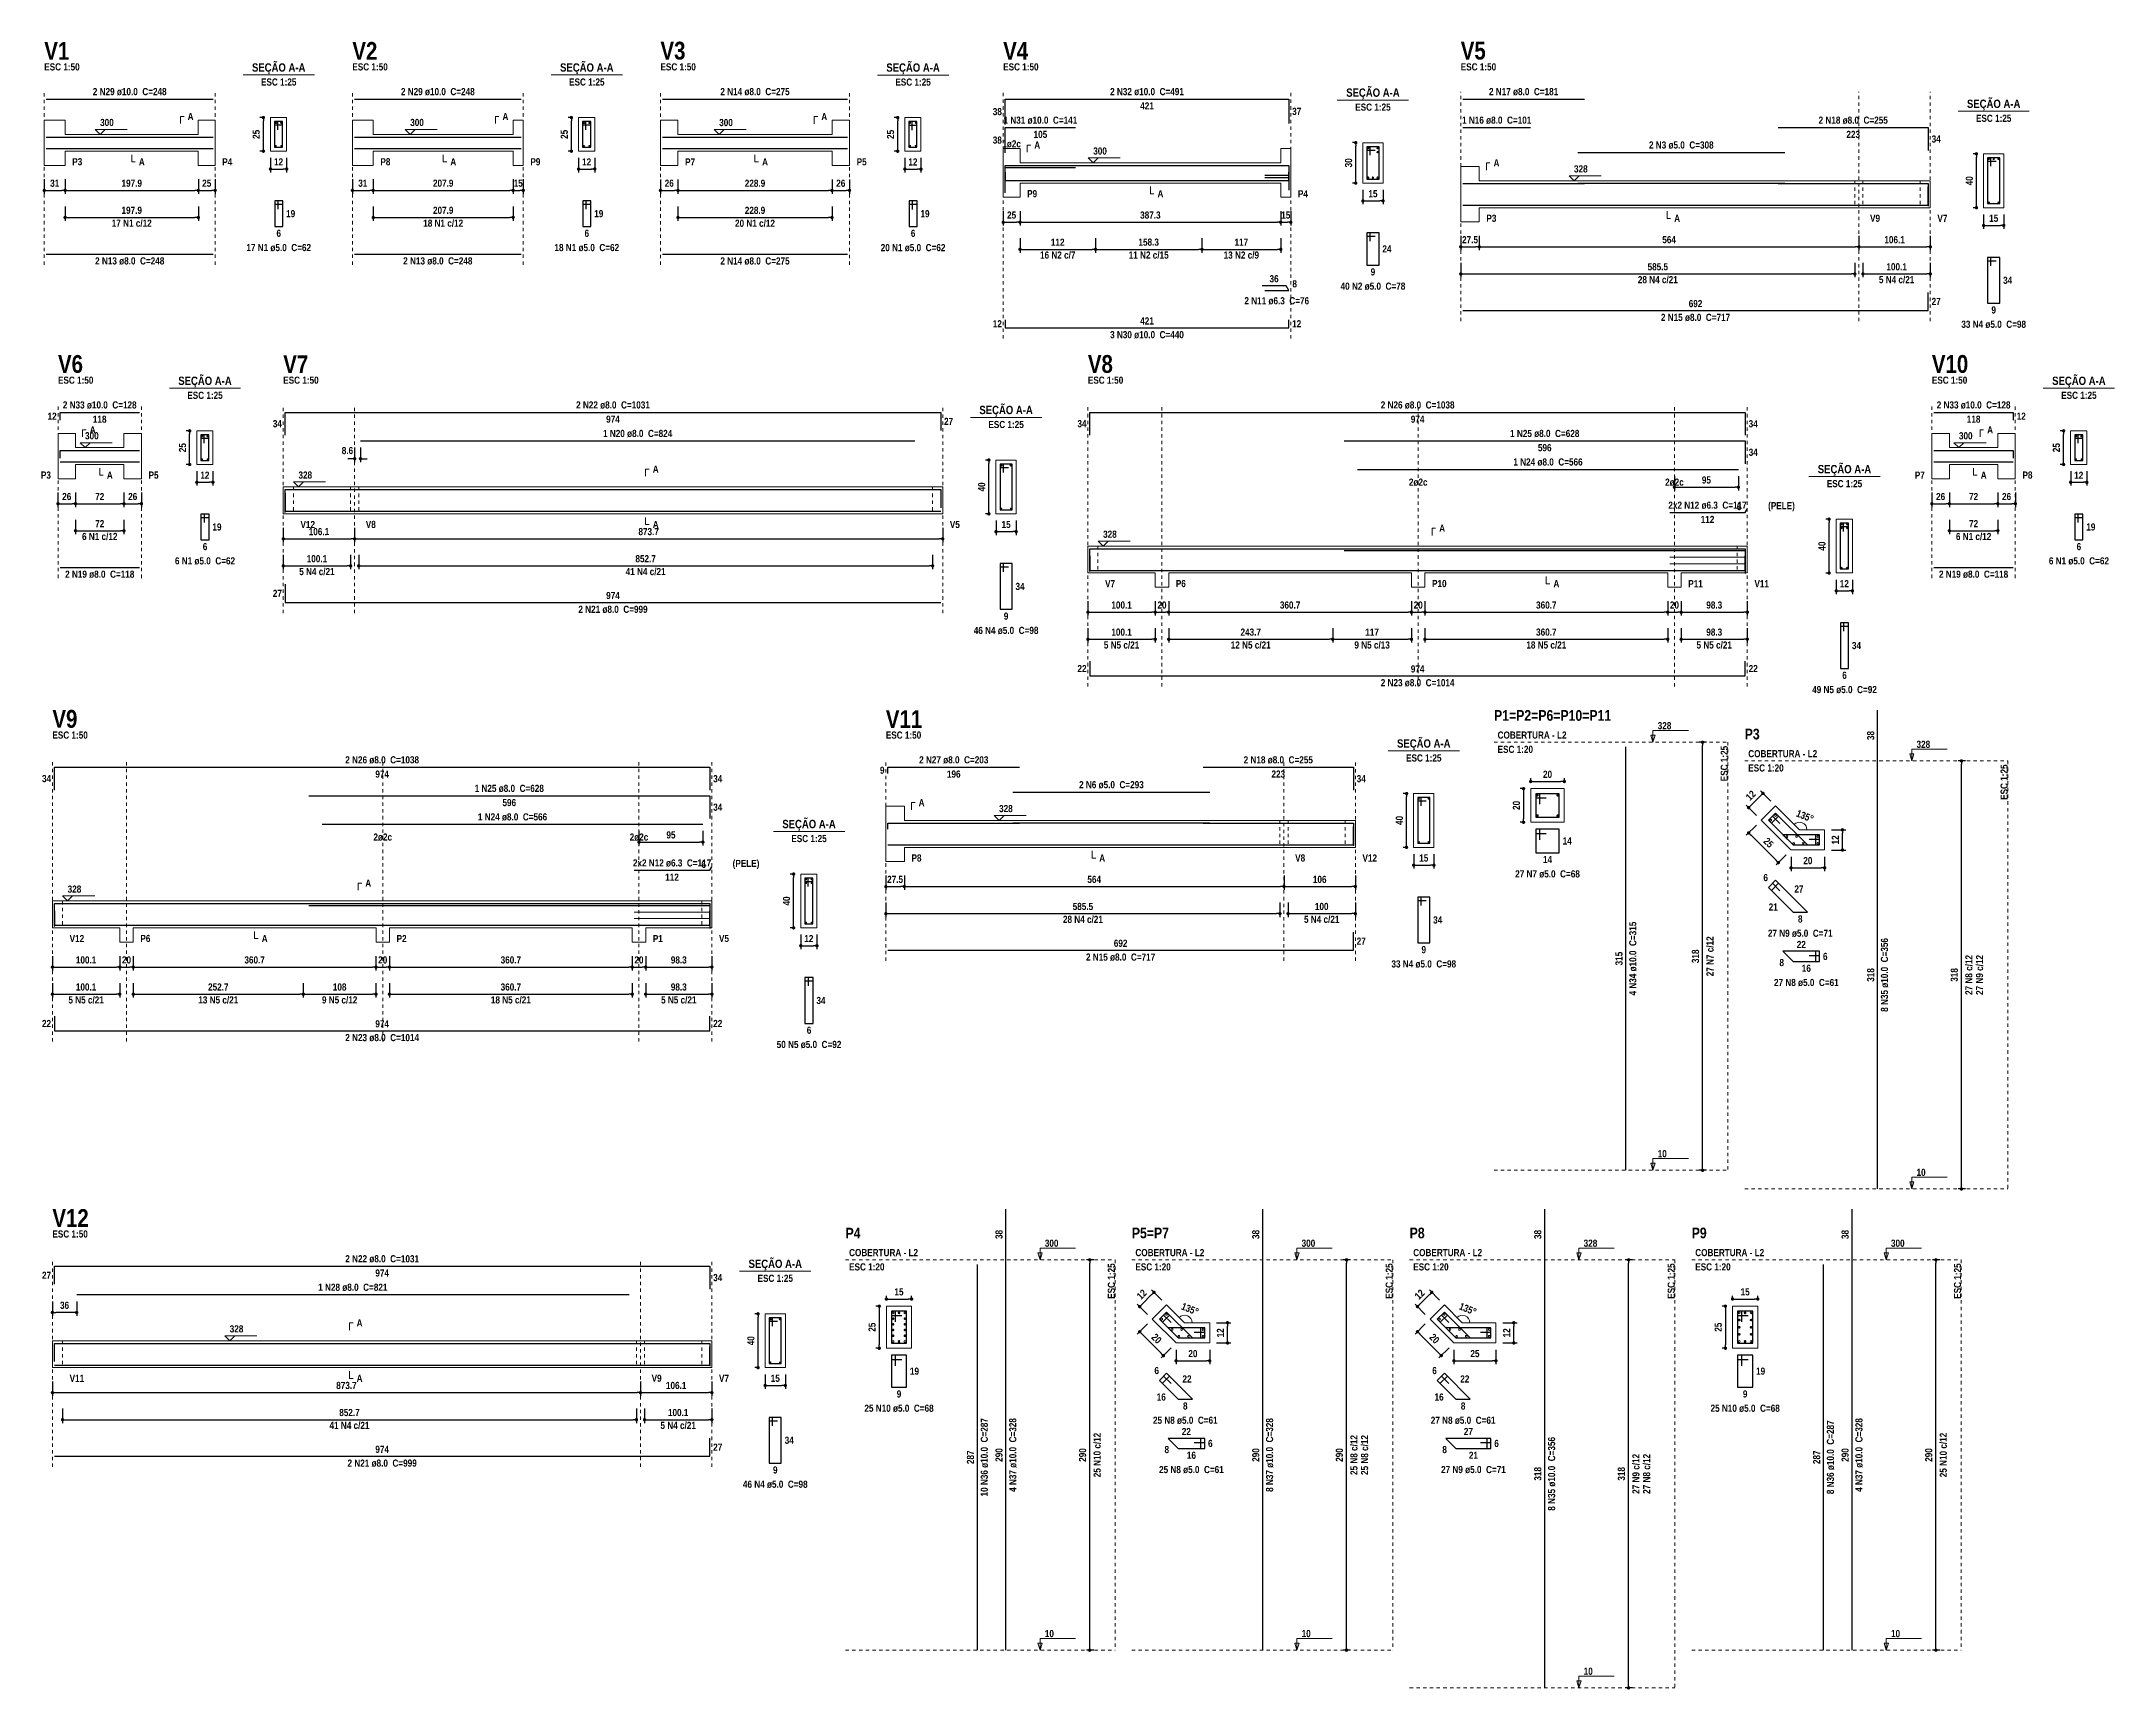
# Model space of a CAD drawing. Header units: millimetres. Extents: x 2249 to 2676, y -663 to -441.
# Drawn here: x 2449.7 to 2511.3, y -585.4 to -536.4 of the extents above; entities that cross this region are included whole.
import ezdxf

# ---------------------------------------------------------------- set-up
doc = ezdxf.new("R2010")
doc.units = ezdxf.units.MM
doc.header["$LTSCALE"] = 0.5
doc.header["$MEASUREMENT"] = 0
doc.header["$PDMODE"] = 34
doc.linetypes.add('DOT2', pattern=[3.175, 0, -3.175])
doc.layers.get('0').update_dxf_attribs({"linetype": 'CONTINUOUS'})
doc.layers.get('DEFPOINTS').update_dxf_attribs({"linetype": 'CONTINUOUS'})
for name, color, linetype, lineweight in [('Descrição da armadura', 7, 'CONTINUOUS', 5), ('DT-Arm complementar', 5, 'CONTINUOUS', 5), ('DT-Barras na forma', 2, 'CONTINUOUS', 30), ('DT-Barras no corte', 5, 'CONTINUOUS', 5), ('DT-Barras rebatidas', 2, 'CONTINUOUS', 30), ('DT-Cotas', 9, 'CONTINUOUS', 5), ('DT-Forma', 5, 'CONTINUOUS', 5), ('DT-Pontilhado', 9, 'DOT2', 5), ('DT-Textos', 7, 'CONTINUOUS', 5), ('DT-Título', 3, 'CONTINUOUS', 20), ('Textos armaduras', 7, 'CONTINUOUS', 5)]:
    doc.layers.add(name, color=color, linetype=linetype, lineweight=lineweight)
doc.styles.add('ARIAL', font='ARIALNB.TTF')
doc.dimstyles.new('UM_20.000000', dxfattribs={"dimtxt": 0.18, "dimasz": 0.1, "dimexe": 0.1, "dimexo": 0.2, "dimgap": 0, "dimtad": 1, "dimtih": 1, "dimtoh": 1, "dimdec": 1, "dimlfac": 20, "dimzin": 0, "dimdsep": 46, "dimtxsty": 'Standard', "dimblk": 'CLOSED', "dimblk1": 'CLOSED', "dimblk2": 'CLOSED', "dimcen": 0.09, "dimdle": 0.1, "dimadec": 1, "dimazin": 2, "dimtfac": 1, "dimtdec": 4, "dimtofl": 0, "dimtmove": 0, "dimatfit": 3, "dimldrblk": 'CLOSED', "dimfxl": 1, "dimtolj": 1, "dimarcsym": 0})
doc.dimstyles.new('UM_25.000000', dxfattribs={"dimtxt": 0.18, "dimasz": 0.1, "dimexe": 0.1, "dimexo": 0.2, "dimgap": 0, "dimtad": 1, "dimtih": 1, "dimtoh": 1, "dimdec": 1, "dimlfac": 25, "dimzin": 0, "dimdsep": 46, "dimtxsty": 'Standard', "dimblk": 'CLOSED', "dimblk1": 'CLOSED', "dimblk2": 'CLOSED', "dimcen": 0.09, "dimdle": 0.1, "dimadec": 1, "dimazin": 2, "dimtfac": 1, "dimtdec": 4, "dimtofl": 0, "dimtmove": 0, "dimatfit": 3, "dimldrblk": 'CLOSED', "dimfxl": 1, "dimtolj": 1, "dimarcsym": 0})
doc.dimstyles.new('UM_50.000000', dxfattribs={"dimtxt": 0.18, "dimasz": 0.1, "dimexe": 0.1, "dimexo": 0.2, "dimgap": 0, "dimtad": 1, "dimtih": 1, "dimtoh": 1, "dimdec": 1, "dimlfac": 50, "dimzin": 0, "dimdsep": 46, "dimtxsty": 'Standard', "dimblk": 'CLOSED', "dimblk1": 'CLOSED', "dimblk2": 'CLOSED', "dimcen": 0.09, "dimdle": 0.1, "dimadec": 1, "dimazin": 2, "dimtfac": 1, "dimtdec": 4, "dimtofl": 0, "dimtmove": 0, "dimatfit": 3, "dimldrblk": 'CLOSED', "dimfxl": 1, "dimtolj": 1, "dimarcsym": 0})

msp = doc.modelspace()

# ---------------------------------------------------------------- texts
at = {"layer": 'Descrição da armadura', "char_height": 0.2118, "attachment_point": 8, "line_spacing_factor": 0.9, "style": 'ARIAL'}
for s, insert, width in [('2 N29 ø10.0  C=248', (2452.3511, -538.0172), 4.57488), ('2 N29 ø10.0  C=248', (2461.5061, -538.0172), 4.57488), ('2 N14 ø8.0  C=275', (2470.931, -538.0172), 4.32072), ('2 N32 ø10.0  C=491', (2482.5786, -538.0172), 4.57488), ('2 N17 ø8.0  C=181', (2493.7693, -538.0172), 4.32072), ('1 N31 ø10.0  C=141', (2479.4106, -538.8652), 4.57488), ('1 N16 ø8.0  C=101', (2492.9693, -538.8652), 4.32072), ('2 N18 ø8.0  C=255', (2503.5633, -538.8652), 4.32072), ('2 N3 ø5.0  C=308', (2498.4553, -539.6032), 4.06656), ('17 N1 c/12', (2452.4109, -541.9245), 2.5416), ('18 N1 c/12', (2461.6659, -541.9245), 2.5416), ('20 N1 c/12', (2470.9306, -541.9265), 2.5416), ('17 N1 ø5.0  C=62', (2456.7781, -542.6512), 4.06656), ('18 N1 ø5.0  C=62', (2465.9331, -542.6512), 4.06656), ('20 N1 ø5.0  C=62', (2475.628, -542.6532), 4.06656), ('16 N2 c/7', (2479.926, -542.8717), 2.28744), ('11 N2 c/15', (2482.629, -542.8717), 2.5416), ('13 N2 c/9', (2485.382, -542.8717), 2.28744), ('2 N13 ø8.0  C=248', (2452.3511, -543.0472), 4.32072), ('2 N13 ø8.0  C=248', (2461.5061, -543.0472), 4.32072), ('2 N14 ø8.0  C=275', (2470.931, -543.0492), 4.32072), ('40 N2 ø5.0  C=78', (2489.2926, -543.7982), 4.06656), ('28 N4 c/21', (2497.7575, -543.6032), 2.5416), ('5 N4 c/21', (2504.8532, -543.6032), 2.28744), ('2 N11 ø6.3  C=76', (2486.4346, -544.2322), 4.06656), ('2 N15 ø8.0  C=717', (2498.8783, -544.7262), 4.32072), ('3 N30 ø10.0  C=440', (2482.5786, -545.2402), 4.57488), ('33 N4 ø5.0  C=98', (2507.7373, -544.9302), 4.06656), ('2 N33 ø10.0  C=128', (2451.4601, -547.3279), 4.57488), ('2 N22 ø8.0  C=1031', (2466.7112, -547.3279), 4.57488), ('2 N26 ø8.0  C=1038', (2490.6203, -547.3279), 4.57488), ('2 N33 ø10.0  C=128', (2507.141, -547.3279), 4.57488), ('1 N20 ø8.0  C=824', (2467.4442, -548.1759), 4.32072), ('1 N25 ø8.0  C=628', (2494.3973, -548.1759), 4.32072), ('1 N24 ø8.0  C=566', (2494.4943, -549.0229), 4.32072), ('2x2 N12 ø6.3  C=117', (2499.2343, -550.3069), 4.82904), ('6 N1 c/12', (2451.4599, -551.2352), 2.28744), ('6 N1 c/12', (2507.141, -551.2352), 2.28744), ('6 N1 ø5.0  C=62', (2454.5881, -551.9619), 3.8124), ('6 N1 ø5.0  C=62', (2510.27, -551.9619), 3.8124), ('2 N19 ø8.0  C=118', (2451.4601, -552.3579), 4.32072), ('5 N4 c/21', (2457.9141, -552.2785), 2.28744), ('41 N4 c/21', (2467.6813, -552.2785), 2.5416), ('2 N19 ø8.0  C=118', (2507.141, -552.3579), 4.32072), ('2 N21 ø8.0  C=999', (2466.7112, -553.4019), 4.32072), ('46 N4 ø5.0  C=98', (2478.3922, -554.0289), 4.06656), ('5 N5 c/21', (2481.8233, -554.4601), 2.28744), ('12 N5 c/21', (2485.6607, -554.4601), 2.5416), ('9 N5 c/13', (2489.2675, -554.4601), 2.28744), ('18 N5 c/21', (2494.4442, -554.4601), 2.5416), ('5 N5 c/21', (2499.4341, -554.4601), 2.28744), ('2 N23 ø8.0  C=1014', (2490.6203, -555.5829), 4.57488), ('49 N5 ø5.0  C=92', (2503.3043, -555.7869), 4.06656), ('2 N26 ø8.0  C=1038', (2459.8521, -557.8748), 4.57488), ('2 N27 ø8.0  C=203', (2476.8368, -557.8748), 4.32072), ('2 N18 ø8.0  C=255', (2486.4798, -557.8748), 4.32072), ('1 N25 ø8.0  C=628', (2463.6291, -558.7228), 4.32072), ('2 N6 ø5.0  C=293', (2481.5218, -558.6138), 4.06656), ('1 N24 ø8.0  C=566', (2463.7261, -559.5698), 4.32072), ('2x2 N12 ø6.3  C=117', (2468.4661, -560.9388), 4.82904), ('27 N7 ø5.0  C=68', (2494.48, -561.2638), 4.06656), ('28 N4 c/21', (2480.6743, -562.6136), 2.5416), ('5 N4 c/21', (2487.77, -562.6136), 2.28744), ('27 N9 ø5.0  C=71', (2501.9891, -563.0284), 4.06656), ('2 N15 ø8.0  C=717', (2481.7948, -563.7368), 4.32072), ('33 N4 ø5.0  C=98', (2490.8028, -563.9398), 4.06656), ('5 N5 c/21', (2451.0552, -565.0069), 2.28744), ('13 N5 c/21', (2454.9825, -565.0069), 2.5416), ('9 N5 c/12', (2458.5893, -565.0069), 2.28744), ('18 N5 c/21', (2463.6761, -565.0069), 2.5416), ('5 N5 c/21', (2468.6659, -565.0069), 2.28744), ('27 N8 ø5.0  C=61', (2502.1711, -564.4924), 4.06656), ('2 N23 ø8.0  C=1014', (2459.8521, -566.1298), 4.57488), ('50 N5 ø5.0  C=92', (2472.5361, -566.3338), 4.06656), ('2 N22 ø8.0  C=1031', (2459.8521, -572.7015), 4.57488), ('1 N28 ø8.0  C=821', (2458.9811, -573.5495), 4.32072), ('25 N10 ø5.0  C=68', (2475.2103, -577.1441), 4.32072), ('25 N10 ø5.0  C=68', (2500.3528, -577.1441), 4.32072), ('41 N4 c/21', (2458.8812, -577.6521), 2.5416), ('5 N4 c/21', (2468.6484, -577.6521), 2.28744), ('25 N8 ø5.0  C=61', (2483.7173, -577.5011), 4.06656), ('27 N8 ø5.0  C=61', (2491.9726, -577.5011), 4.06656), ('2 N21 ø8.0  C=999', (2459.8521, -578.7755), 4.32072), ('25 N8 ø5.0  C=61', (2483.8983, -578.9661), 4.06656), ('27 N9 ø5.0  C=71', (2492.2786, -578.9661), 4.06656), ('46 N4 ø5.0  C=98', (2471.5331, -579.4025), 4.06656)]:
    msp.add_mtext(s, dxfattribs=dict(at, insert=insert, width=width))
at = {"layer": 'Descrição da armadura', "char_height": 0.2118, "attachment_point": 8, "rotation": 90.00021, "line_spacing_factor": 0.9, "style": 'ARIAL'}
for s, insert, width in [('4 N34 ø10.0  C=315', (2497.1272, -563.6677), 4.57488), ('27 N7 c/12', (2499.4195, -563.5998), 2.5816), ('8 N35 ø10.0  C=356', (2504.6062, -564.1533), 4.57488), ('27 N8 c/12', (2507.1107, -564.1534), 2.5816), ('27 N9 c/12', (2507.4284, -564.1534), 2.5816), ('10 N36 ø10.0  C=287', (2477.8574, -578.488), 4.82904), ('4 N37 ø10.0  C=328', (2478.7044, -578.42), 4.57488), ('25 N10 c/12', (2481.2087, -578.4201), 2.83576), ('8 N37 ø10.0  C=328', (2486.3344, -578.42), 4.57488), ('8 N36 ø10.0  C=287', (2502.9999, -578.488), 4.57488), ('4 N37 ø10.0  C=328', (2503.8469, -578.42), 4.57488), ('25 N10 c/12', (2506.3513, -578.4201), 2.83576), ('25 N8 c/12', (2488.8386, -578.4201), 2.5816), ('25 N8 c/12', (2489.1563, -578.4201), 2.5816), ('8 N35 ø10.0  C=356', (2494.7147, -578.98), 4.57488), ('27 N9 c/12', (2497.2188, -578.9801), 2.5816), ('27 N8 c/12', (2497.5365, -578.9801), 2.5816)]:
    msp.add_mtext(s, dxfattribs=dict(at, insert=insert, width=width))
at = {"layer": 'DT-Cotas', "char_height": 0.2118, "width": 1.01664, "attachment_point": 8, "rotation": 337.998421, "line_spacing_factor": 0.798, "style": 'ARIAL'}
for insert in [(2502.0903, -559.5345), (2483.8175, -574.1842), (2492.0728, -574.1842)]:
    msp.add_mtext('135°', dxfattribs=dict(at, insert=insert))
at = {"layer": 'DT-Textos', "line_spacing_factor": 0.798, "style": 'ARIAL'}
for s, insert, char_height, width, attachment_point in [('ESC 1:50', (2449.8121, -537.2762), 0.2118, 2.03328, 7), ('SEÇÃO A-A', (2456.7781, -537.3841), 0.2471, 2.66868, 8), ('ESC 1:50', (2458.9671, -537.2762), 0.2118, 2.03328, 7), ('SEÇÃO A-A', (2465.9331, -537.3841), 0.2471, 2.66868, 8), ('ESC 1:50', (2468.122, -537.2762), 0.2118, 2.03328, 7), ('SEÇÃO A-A', (2475.628, -537.3861), 0.2471, 2.66868, 8), ('ESC 1:50', (2478.3056, -537.2762), 0.2118, 2.03328, 7), ('ESC 1:50', (2491.9023, -537.2762), 0.2118, 2.03328, 7), ('ESC 1:25', (2456.7781, -537.7262), 0.2118, 2.03328, 8), ('ESC 1:25', (2465.9331, -537.7262), 0.2118, 2.03328, 8), ('ESC 1:25', (2475.628, -537.7282), 0.2118, 2.03328, 8), ('SEÇÃO A-A', (2489.2926, -538.1311), 0.2471, 2.66868, 8), ('ESC 1:25', (2489.2926, -538.4732), 0.2118, 2.03328, 8), ('SEÇÃO A-A', (2507.7373, -538.4621), 0.2471, 2.66868, 8), ('300', (2451.4711, -538.9292), 0.2118, 0.76248, 7), ('A', (2454.0721, -538.7492), 0.2118, 0.25416, 7), ('300', (2460.6861, -538.9292), 0.2118, 0.76248, 7), ('A', (2463.4271, -538.7492), 0.2118, 0.25416, 7), ('300', (2469.867, -538.9312), 0.2118, 0.76248, 7), ('A', (2472.902, -538.7512), 0.2118, 0.25416, 7), ('ESC 1:25', (2507.7373, -538.8042), 0.2118, 2.03328, 8), ('1ø2c ', (2478.5556, -539.5682), 0.2118, 1.2708, 8), ('A', (2479.2296, -539.5962), 0.2118, 0.25416, 7), ('300', (2480.9816, -539.7772), 0.2118, 0.76248, 7), ('P3', (2450.6441, -540.0962), 0.2118, 0.50832, 7), ('A', (2452.6231, -540.0962), 0.2118, 0.25416, 7), ('P4', (2455.1011, -540.0962), 0.2118, 0.50832, 7), ('P8', (2459.7991, -540.0962), 0.2118, 0.50832, 7), ('A', (2461.8781, -540.0962), 0.2118, 0.25416, 7), ('P9', (2464.2561, -540.0962), 0.2118, 0.50832, 7), ('P7', (2468.854, -540.0982), 0.2118, 0.50832, 7), ('A', (2471.142, -540.0982), 0.2118, 0.25416, 7), ('P5', (2473.951, -540.0982), 0.2118, 0.50832, 7), ('A', (2492.8763, -540.1282), 0.2118, 0.25416, 7), ('328', (2495.2673, -540.3082), 0.2118, 0.76248, 7), ('P9', (2479.0176, -541.0442), 0.2118, 0.50832, 7), ('A', (2482.8906, -541.0442), 0.2118, 0.25416, 7), ('P4', (2487.0636, -541.0442), 0.2118, 0.50832, 7), ('P3', (2492.6643, -541.7752), 0.2118, 0.50832, 7), ('A', (2498.2443, -541.7752), 0.2118, 0.25416, 7), ('V9', (2504.0643, -541.7752), 0.2118, 0.50832, 7), ('V7', (2506.0653, -541.7752), 0.2118, 0.50832, 7), ('ESC 1:50', (2450.2201, -546.5869), 0.2118, 2.03328, 7), ('SEÇÃO A-A', (2454.5881, -546.6948), 0.2471, 2.66868, 8), ('ESC 1:50', (2456.9132, -546.5869), 0.2118, 2.03328, 7), ('ESC 1:50', (2480.8223, -546.5869), 0.2118, 2.03328, 7), ('ESC 1:50', (2505.901, -546.5869), 0.2118, 2.03328, 7), ('SEÇÃO A-A', (2510.27, -546.6948), 0.2471, 2.66868, 8), ('ESC 1:25', (2454.5881, -547.0369), 0.2118, 2.03328, 8), ('ESC 1:25', (2510.27, -547.0369), 0.2118, 2.03328, 8), ('SEÇÃO A-A', (2478.3922, -547.5618), 0.2471, 2.66868, 8), ('300', (2451.0241, -548.2399), 0.2118, 0.76248, 7), ('A', (2451.1641, -548.0599), 0.2118, 0.25416, 7), ('ESC 1:25', (2478.3922, -547.9039), 0.2118, 2.03328, 8), ('300', (2506.705, -548.2399), 0.2118, 0.76248, 7), ('A', (2507.543, -548.0599), 0.2118, 0.25416, 7), ('P3', (2450.0091, -549.4069), 0.2118, 0.50832, 9), ('A', (2451.6721, -549.4069), 0.2118, 0.25416, 7), ('P5', (2452.9111, -549.4069), 0.2118, 0.50832, 7), ('328', (2457.3652, -549.4069), 0.2118, 0.76248, 7), ('A', (2467.8932, -549.2269), 0.2118, 0.25416, 7), ('2ø2c ', (2490.6373, -549.6229), 0.2118, 1.2708, 8), ('2ø2c ', (2498.2513, -549.6229), 0.2118, 1.2708, 8), ('SEÇÃO A-A', (2503.3043, -549.3198), 0.2471, 2.66868, 8), ('ESC 1:25', (2503.3043, -549.6619), 0.2118, 2.03328, 8), ('P7', (2505.69, -549.4069), 0.2118, 0.50832, 9), ('A', (2507.353, -549.4069), 0.2118, 0.25416, 7), ('P8', (2508.593, -549.4069), 0.2118, 0.50832, 7), ('V12', (2457.4252, -550.8739), 0.2118, 0.76248, 7), ('V8', (2459.3662, -550.8739), 0.2118, 0.50832, 7), ('A', (2467.8932, -550.8739), 0.2118, 0.25416, 7), ('V5', (2476.7202, -550.8739), 0.2118, 0.50832, 7), ('(PELE)', (2501.0343, -550.3768), 0.2118, 1.52496, 7), ('328', (2481.2753, -551.1649), 0.2118, 0.76248, 7), ('A', (2491.2613, -550.9849), 0.2118, 0.25416, 7), ('V7', (2481.3343, -552.6319), 0.2118, 0.50832, 7), ('P6', (2483.4353, -552.6319), 0.2118, 0.50832, 7), ('P10', (2491.0493, -552.6319), 0.2118, 0.76248, 7), ('A', (2494.6563, -552.6319), 0.2118, 0.25416, 7), ('P11', (2498.6623, -552.6319), 0.2118, 0.76248, 7), ('V11', (2500.6293, -552.6319), 0.2118, 0.76248, 7), ('328', (2497.754, -556.8548), 0.2118, 0.76248, 7), ('ESC 1:50', (2450.0541, -557.1338), 0.2118, 2.03328, 7), ('ESC 1:50', (2474.8188, -557.1338), 0.2118, 2.03328, 7), ('SEÇÃO A-A', (2490.8028, -557.4727), 0.2471, 2.66868, 8), ('COBERTURA - L2', (2492.997, -557.1338), 0.2118, 3.55824, 7), ('ESC 1:20', (2492.997, -557.5578), 0.2118, 2.03328, 7), ('COBERTURA - L2', (2500.4451, -557.6874), 0.2118, 3.55824, 7), ('328', (2505.4451, -557.4084), 0.2118, 0.76248, 7), ('ESC 1:25', (2490.8028, -557.8148), 0.2118, 2.03328, 8), ('ESC 1:20', (2500.4451, -558.1114), 0.2118, 2.03328, 7), ('A', (2475.7928, -559.1388), 0.2118, 0.25416, 7), ('328', (2478.1838, -559.3188), 0.2118, 0.76248, 7), ('SEÇÃO A-A', (2472.5361, -559.8667), 0.2471, 2.66868, 8), ('2ø2c ', (2459.8691, -560.1698), 0.2118, 1.2708, 8), ('2ø2c ', (2467.4831, -560.1698), 0.2118, 1.2708, 8), ('ESC 1:25', (2472.5361, -560.2088), 0.2118, 2.03328, 8), ('(PELE)', (2470.2661, -561.0087), 0.2118, 1.52496, 7), ('P8', (2475.5808, -560.7858), 0.2118, 0.50832, 7), ('A', (2481.1608, -560.7858), 0.2118, 0.25416, 7), ('V8', (2486.9818, -560.7858), 0.2118, 0.50832, 7), ('V12', (2488.9818, -560.7858), 0.2118, 0.76248, 7), ('328', (2450.5071, -561.7118), 0.2118, 0.76248, 7), ('A', (2459.3511, -561.5318), 0.2118, 0.25416, 7), ('V12', (2450.5661, -563.1788), 0.2118, 0.76248, 7), ('P6', (2452.6671, -563.1788), 0.2118, 0.50832, 7), ('A', (2456.2741, -563.1788), 0.2118, 0.25416, 7), ('P2', (2460.2811, -563.1788), 0.2118, 0.50832, 7), ('P1', (2467.8941, -563.1788), 0.2118, 0.50832, 7), ('V5', (2469.8611, -563.1788), 0.2118, 0.50832, 7), ('10', (2497.754, -569.5748), 0.2118, 0.50832, 7), ('10', (2505.4451, -570.1284), 0.2118, 0.50832, 7), ('ESC 1:50', (2450.0541, -571.9605), 0.2118, 2.03328, 7), ('300', (2479.5433, -572.2351), 0.2118, 0.76248, 7), ('300', (2487.1733, -572.2351), 0.2118, 0.76248, 7), ('328', (2495.5536, -572.2351), 0.2118, 0.76248, 7), ('300', (2504.6858, -572.2351), 0.2118, 0.76248, 7), ('SEÇÃO A-A', (2471.5331, -572.9354), 0.2471, 2.66868, 8), ('COBERTURA - L2', (2473.7273, -572.5141), 0.2118, 3.55824, 7), ('ESC 1:20', (2473.7273, -572.9381), 0.2118, 2.03328, 7), ('COBERTURA - L2', (2482.2343, -572.5141), 0.2118, 3.55824, 7), ('ESC 1:20', (2482.2343, -572.9381), 0.2118, 2.03328, 7), ('COBERTURA - L2', (2490.4896, -572.5141), 0.2118, 3.55824, 7), ('ESC 1:20', (2490.4896, -572.9381), 0.2118, 2.03328, 7), ('COBERTURA - L2', (2498.8698, -572.5141), 0.2118, 3.55824, 7), ('ESC 1:20', (2498.8698, -572.9381), 0.2118, 2.03328, 7), ('ESC 1:25', (2471.5331, -573.2775), 0.2118, 2.03328, 8), ('328', (2455.3221, -574.7805), 0.2118, 0.76248, 7), ('A', (2459.0931, -574.6005), 0.2118, 0.25416, 7), ('V11', (2450.5661, -576.2475), 0.2118, 0.76248, 7), ('A', (2459.0931, -576.2475), 0.2118, 0.25416, 7), ('V9', (2467.8591, -576.2475), 0.2118, 0.50832, 7), ('V7', (2469.8611, -576.2475), 0.2118, 0.50832, 7), ('10', (2479.5433, -583.8351), 0.2118, 0.50832, 7), ('10', (2487.1733, -583.8351), 0.2118, 0.50832, 7), ('10', (2504.6858, -583.8351), 0.2118, 0.50832, 7), ('10', (2495.5536, -584.9551), 0.2118, 0.50832, 7)]:
    msp.add_mtext(s, dxfattribs=dict(at, insert=insert, char_height=char_height, width=width, attachment_point=attachment_point))
at = {"layer": 'DT-Textos', "char_height": 0.2118, "width": 2.03328, "attachment_point": 9, "rotation": 90.00021, "line_spacing_factor": 0.798, "style": 'ARIAL'}
for insert in [(2499.8392, -557.3457), (2508.1562, -557.8993), (2481.6284, -572.726), (2489.8834, -572.726), (2498.2637, -572.726), (2506.7709, -572.726)]:
    msp.add_mtext('ESC 1:25', dxfattribs=dict(at, insert=insert))
at = {"layer": 'DT-Título', "attachment_point": 7, "line_spacing_factor": 0.798, "style": 'ARIAL'}
for s, insert, char_height, width in [('V1', (2449.8121, -536.9583), 0.5295, 1.2708), ('V2', (2458.9671, -536.9583), 0.5295, 1.2708), ('V3', (2468.122, -536.9583), 0.5295, 1.2708), ('V4', (2478.3056, -536.9583), 0.5295, 1.2708), ('V5', (2491.9023, -536.9583), 0.5295, 1.2708), ('V6', (2450.2201, -546.2691), 0.5295, 1.2708), ('V7', (2456.9132, -546.2691), 0.5295, 1.2708), ('V8', (2480.8223, -546.2691), 0.5295, 1.2708), ('V10', (2505.901, -546.2691), 0.5295, 1.9062), ('V9', (2450.0541, -556.8159), 0.5295, 1.2708), ('V11', (2474.8188, -556.8159), 0.5295, 1.9062), ('P1=P2=P6=P10=P11', (2492.891, -556.6048), 0.3177, 6.09984), ('P3', (2500.3391, -557.1584), 0.3177, 0.76248), ('V12', (2450.0541, -571.6427), 0.5295, 1.9062), ('P4', (2473.6213, -571.9852), 0.3177, 0.76248), ('P5=P7', (2482.1283, -571.9852), 0.3177, 1.9062), ('P8', (2490.3836, -571.9852), 0.3177, 0.76248), ('P9', (2498.7638, -571.9852), 0.3177, 0.76248)]:
    msp.add_mtext(s, dxfattribs=dict(at, insert=insert, char_height=char_height, width=width))
at = {"layer": 'Textos armaduras', "char_height": 0.2118, "line_spacing_factor": 0.9, "style": 'ARIAL'}
for s, insert, width, attachment_point in [('421', (2482.579, -538.2208), 1.16248, 2), ('37', (2486.892, -538.3831), 0.90832, 1), ('38', (2478.266, -538.6061), 0.90832, 9), ('38', (2478.266, -539.4533), 0.90832, 9), ('105', (2479.411, -539.068), 1.16248, 2), ('223', (2503.5632, -539.068), 1.16248, 2), ('34', (2505.8938, -539.2048), 0.90832, 1), ('19', (2456.9986, -541.4239), 0.90832, 1), ('19', (2466.1535, -541.4239), 0.90832, 1), ('19', (2475.8481, -541.4259), 0.90832, 1), ('6', (2456.7786, -542.0071), 0.65416, 2), ('6', (2465.9335, -542.0071), 0.65416, 2), ('6', (2475.6281, -542.0091), 0.65416, 2), ('24', (2489.5728, -542.4711), 0.90832, 1), ('9', (2489.2928, -543.1543), 0.65416, 2), ('36', (2486.3547, -543.5732), 0.90832, 8), ('8', (2486.8991, -543.724), 0.65416, 7), ('34', (2508.0177, -543.4026), 0.90832, 1), ('692', (2498.8781, -544.3111), 1.16248, 8), ('27', (2505.8938, -544.0327), 0.90832, 1), ('9', (2507.7376, -544.2858), 0.65416, 2), ('12', (2478.266, -544.908), 0.90832, 9), ('421', (2482.579, -544.8248), 1.16248, 8), ('12', (2486.892, -544.6962), 0.90832, 1), ('12', (2450.1805, -547.6551), 0.90832, 9), ('118', (2451.4601, -547.5315), 1.16248, 2), ('974', (2466.7108, -547.5315), 1.16248, 2), ('27', (2476.548, -547.5981), 0.90832, 1), ('974', (2490.6199, -547.5315), 1.16248, 2), ('118', (2507.141, -547.5315), 1.16248, 2), ('12', (2508.4207, -547.4433), 0.90832, 1), ('34', (2456.8736, -547.8801), 0.90832, 9), ('34', (2480.7828, -547.8801), 0.90832, 9), ('34', (2500.4571, -547.6683), 0.90832, 1), ('596', (2494.3973, -548.3787), 1.16248, 2), ('34', (2500.4571, -548.5155), 0.90832, 1), ('112', (2499.2341, -550.5105), 1.16248, 2), ('6', (2500.24, -550.3455), 0.65416, 9), ('6', (2454.5886, -551.3178), 0.65416, 2), ('19', (2454.8086, -550.7346), 0.90832, 1), ('6', (2510.2695, -551.3178), 0.65416, 2), ('19', (2510.4895, -550.7346), 0.90832, 1), ('34', (2478.6718, -552.5015), 0.90832, 1), ('27', (2456.8736, -552.9199), 0.90832, 9), ('974', (2466.7108, -552.9865), 1.16248, 8), ('9', (2478.3918, -553.3847), 0.65416, 2), ('34', (2503.5245, -554.2595), 0.90832, 1), ('22', (2480.7827, -555.1554), 0.90832, 9), ('974', (2490.6199, -555.168), 1.16248, 8), ('22', (2500.4572, -554.9436), 0.90832, 1), ('6', (2503.3045, -555.1426), 0.65416, 2), ('974', (2459.8518, -558.0783), 1.16248, 2), ('9', (2474.7789, -558.179), 0.65416, 9), ('196', (2476.8364, -558.0783), 1.16248, 2), ('223', (2486.48, -558.0783), 1.16248, 2), ('34', (2450.0146, -558.427), 0.90832, 9), ('34', (2469.689, -558.2152), 0.90832, 1), ('34', (2488.8104, -558.2152), 0.90832, 1), ('596', (2463.6291, -558.9255), 1.16248, 2), ('34', (2469.689, -559.0624), 0.90832, 1), ('14', (2494.9296, -560.0665), 0.90832, 1), ('112', (2468.4659, -561.142), 1.16248, 2), ('6', (2469.4719, -560.9771), 0.65416, 9), ('14', (2494.4795, -560.6196), 0.90832, 2), ('6', (2501.0292, -561.3692), 0.65416, 9), ('27', (2501.8162, -561.7044), 0.90832, 7), ('21', (2501.3219, -562.0289), 0.90832, 3), ('8', (2501.989, -562.3839), 0.65416, 2), ('34', (2491.0826, -562.413), 0.90832, 1), ('692', (2481.7947, -563.3215), 1.16248, 8), ('27', (2488.8105, -563.0431), 0.90832, 1), ('9', (2490.8025, -563.2961), 0.65416, 2), ('22', (2502.0208, -563.3543), 0.90832, 8), ('6', (2502.6647, -563.4956), 0.65416, 1), ('8', (2501.507, -563.679), 0.65416, 3), ('16', (2502.1708, -563.8488), 0.90832, 2), ('34', (2472.7563, -564.8063), 0.90832, 1), ('22', (2450.0146, -565.7022), 0.90832, 9), ('974', (2459.8518, -565.7148), 1.16248, 8), ('22', (2469.689, -565.4904), 0.90832, 1), ('6', (2472.5363, -565.6895), 0.65416, 2), ('27', (2450.0146, -573.1835), 0.90832, 9), ('974', (2459.8518, -572.9051), 1.16248, 2), ('34', (2469.689, -573.0419), 0.90832, 1), ('19', (2475.5348, -575.8218), 0.90832, 1), ('6', (2482.9338, -576.0192), 0.65416, 9), ('6', (2491.1891, -576.0192), 0.65416, 9), ('19', (2500.6773, -575.8218), 0.90832, 1), ('9', (2475.2098, -576.5), 0.65416, 2), ('22', (2483.6324, -576.266), 0.90832, 7), ('22', (2491.8877, -576.266), 0.90832, 7), ('9', (2500.3523, -576.5), 0.65416, 2), ('16', (2483.1381, -576.5905), 0.90832, 3), ('8', (2483.7168, -576.8571), 0.65416, 2), ('16', (2491.3933, -576.5905), 0.90832, 3), ('8', (2491.9721, -576.8571), 0.65416, 2), ('22', (2483.7486, -577.8274), 0.90832, 8), ('27', (2492.1289, -577.8274), 0.90832, 8), ('974', (2459.8518, -578.36), 1.16248, 8), ('27', (2469.689, -578.0816), 0.90832, 1), ('34', (2471.8128, -577.8751), 0.90832, 1), ('8', (2483.2349, -578.1522), 0.65416, 3), ('16', (2483.8986, -578.322), 0.90832, 2), ('6', (2484.3926, -577.9688), 0.65416, 1), ('8', (2491.4901, -578.1522), 0.65416, 3), ('21', (2492.2789, -578.322), 0.90832, 2), ('6', (2492.8978, -577.9688), 0.65416, 1), ('9', (2471.5328, -578.7583), 0.65416, 2)]:
    msp.add_mtext(s, dxfattribs=dict(at, insert=insert, width=width, attachment_point=attachment_point))
at = {"layer": 'Textos armaduras', "char_height": 0.2118, "attachment_point": 8, "rotation": 90.00021, "line_spacing_factor": 0.9, "style": 'ARIAL'}
for s, insert, width in [('38', (2504.1915, -557.04), 0.90832), ('315', (2496.7121, -563.6678), 1.16248), ('318', (2504.1915, -564.1534), 1.16248), ('38', (2478.2895, -571.8668), 0.90832), ('38', (2485.9194, -571.8668), 0.90832), ('38', (2494.2996, -571.8668), 0.90832), ('38', (2503.432, -571.8668), 0.90832), ('287', (2477.4423, -578.4881), 1.16248), ('290', (2478.2895, -578.4201), 1.16248), ('290', (2485.9194, -578.4201), 1.16248), ('287', (2502.5848, -578.4881), 1.16248), ('290', (2503.432, -578.4201), 1.16248), ('318', (2494.2996, -578.9801), 1.16248)]:
    msp.add_mtext(s, dxfattribs=dict(at, insert=insert, width=width))

# ---------------------------------------------------------------- blocks, each defined once
blk = doc.blocks.new('_Dot')
at = {"color": 0, "linetype": 'ByBlock', "lineweight": -2}
blk.add_line((-0.5, 0), (-1, 0), dxfattribs=at)
at = {"color": 0, "linetype": 'ByBlock', "const_width": 0.5}
blk.add_lwpolyline([(-0.25, 0, 1), (0.25, 0, 1)], format="xyb", close=True, dxfattribs=at)
blk = doc.blocks.new('*D249')
at = {"layer": 'DEFPOINTS', "color": 0}
for p in [(2449.812, -540.308), (2450.432, -540.308), (2450.432, -540.838)]:
    blk.add_point(p, dxfattribs=at)
at = {"layer": 'DT-Cotas', "color": 0, "lineweight": -2}
for p, q in [((2449.812, -540.508), (2449.812, -540.938)), ((2449.912, -540.838), (2450.332, -540.838)), ((2450.432, -540.508), (2450.432, -540.938))]:
    blk.add_line(p, q, dxfattribs=at)
at = {"layer": 'DT-Cotas', "color": 0, "lineweight": -2, "xscale": 0.1, "yscale": 0.1, "zscale": 0.1, "rotation": 180}
blk.add_blockref('_Dot', (2449.812, -540.838), dxfattribs=at)
at = {"layer": 'DT-Cotas', "color": 0, "lineweight": -2, "xscale": 0.1, "yscale": 0.1, "zscale": 0.1}
blk.add_blockref('_Dot', (2450.432, -540.838), dxfattribs=at)
at = {"layer": 'DT-Cotas', "insert": (2450.122, -540.626), "char_height": 0.2118, "attachment_point": 5, "rotation": 0.00573, "style": 'ARIAL'}
blk.add_mtext('\\A1;31', dxfattribs=at)
blk = doc.blocks.new('DOT')
at = {"color": 210}
for p, q in [((-1, 0), (1, 0)), ((0, 1), (0, -1))]:
    blk.add_line(p, q, dxfattribs=at)
blk.add_circle((0, 0), 0.25, dxfattribs=at)
blk = doc.blocks.new('*D250')
at = {"layer": 'DEFPOINTS', "color": 0}
for p in [(2450.432, -540.308), (2454.39, -540.308), (2454.39, -540.838)]:
    blk.add_point(p, dxfattribs=at)
at = {"layer": 'DT-Cotas', "color": 0, "lineweight": -2}
for p, q in [((2450.432, -540.508), (2450.432, -540.938)), ((2450.532, -540.838), (2454.29, -540.838)), ((2454.39, -540.508), (2454.39, -540.938))]:
    blk.add_line(p, q, dxfattribs=at)
at = {"layer": 'DT-Cotas', "color": 0, "lineweight": -2, "xscale": 0.1, "yscale": 0.1, "zscale": 0.1, "rotation": 180}
blk.add_blockref('_Dot', (2450.432, -540.838), dxfattribs=at)
at = {"layer": 'DT-Cotas', "color": 0, "lineweight": -2, "xscale": 0.1, "yscale": 0.1, "zscale": 0.1}
blk.add_blockref('_Dot', (2454.39, -540.838), dxfattribs=at)
at = {"layer": 'DT-Cotas', "insert": (2452.411, -540.626), "char_height": 0.2118, "attachment_point": 5, "rotation": 0.00573, "style": 'ARIAL'}
blk.add_mtext('\\A1;197.9', dxfattribs=at)
blk = doc.blocks.new('*D251')
at = {"layer": 'DEFPOINTS', "color": 0}
for p in [(2454.39, -540.308), (2454.89, -540.308), (2454.89, -540.838)]:
    blk.add_point(p, dxfattribs=at)
at = {"layer": 'DT-Cotas', "color": 0, "lineweight": -2}
for p, q in [((2454.39, -540.508), (2454.39, -540.938)), ((2454.49, -540.838), (2454.79, -540.838)), ((2454.89, -540.508), (2454.89, -540.938))]:
    blk.add_line(p, q, dxfattribs=at)
at = {"layer": 'DT-Cotas', "color": 0, "lineweight": -2, "xscale": 0.1, "yscale": 0.1, "zscale": 0.1, "rotation": 180}
blk.add_blockref('_Dot', (2454.39, -540.838), dxfattribs=at)
at = {"layer": 'DT-Cotas', "color": 0, "lineweight": -2, "xscale": 0.1, "yscale": 0.1, "zscale": 0.1}
blk.add_blockref('_Dot', (2454.89, -540.838), dxfattribs=at)
at = {"layer": 'DT-Cotas', "insert": (2454.64, -540.626), "char_height": 0.2118, "attachment_point": 5, "rotation": 0.00573, "style": 'ARIAL'}
blk.add_mtext('\\A1;25', dxfattribs=at)
blk = doc.blocks.new('*D252')
at = {"layer": 'DEFPOINTS', "color": 0}
for p in [(2456.322, -538.673), (2456.534, -538.673), (2456.534, -539.673)]:
    blk.add_point(p, dxfattribs=at)
at = {"layer": 'DT-Cotas', "color": 0, "lineweight": -2}
for p, q in [((2456.334, -538.673), (2456.222, -538.673)), ((2456.322, -539.573), (2456.322, -538.773)), ((2456.334, -539.673), (2456.222, -539.673))]:
    blk.add_line(p, q, dxfattribs=at)
at = {"layer": 'DT-Cotas', "color": 0, "lineweight": -2, "xscale": 0.1, "yscale": 0.1, "zscale": 0.1}
for p, rotation in [((2456.322, -538.673), 90), ((2456.322, -539.673), 270)]:
    blk.add_blockref('_Dot', p, dxfattribs=dict(at, rotation=rotation))
at = {"layer": 'DT-Cotas', "insert": (2456.11, -539.173), "char_height": 0.2118, "attachment_point": 5, "rotation": 90, "style": 'ARIAL'}
blk.add_mtext('\\A1;25', dxfattribs=at)
blk = doc.blocks.new('*D253')
at = {"layer": 'DEFPOINTS', "color": 0}
for p in [(2456.534, -539.673), (2457.014, -539.673), (2457.014, -540.203)]:
    blk.add_point(p, dxfattribs=at)
at = {"layer": 'DT-Cotas', "color": 0, "lineweight": -2}
for p, q in [((2456.534, -539.873), (2456.534, -540.303)), ((2456.634, -540.203), (2456.914, -540.203)), ((2457.014, -539.873), (2457.014, -540.303))]:
    blk.add_line(p, q, dxfattribs=at)
at = {"layer": 'DT-Cotas', "color": 0, "lineweight": -2, "xscale": 0.1, "yscale": 0.1, "zscale": 0.1, "rotation": 180}
blk.add_blockref('_Dot', (2456.534, -540.203), dxfattribs=at)
at = {"layer": 'DT-Cotas', "color": 0, "lineweight": -2, "xscale": 0.1, "yscale": 0.1, "zscale": 0.1}
blk.add_blockref('_Dot', (2457.014, -540.203), dxfattribs=at)
at = {"layer": 'DT-Cotas', "insert": (2456.774, -539.991), "char_height": 0.2118, "attachment_point": 5, "rotation": 0.00573, "style": 'ARIAL'}
blk.add_mtext('\\A1;12', dxfattribs=at)
blk = doc.blocks.new('*D254')
at = {"layer": 'DEFPOINTS', "color": 0}
for p in [(2450.432, -541.113), (2454.39, -541.113), (2454.39, -541.643)]:
    blk.add_point(p, dxfattribs=at)
at = {"layer": 'DT-Cotas', "color": 0, "lineweight": -2}
for p, q in [((2450.432, -541.313), (2450.432, -541.743)), ((2454.39, -541.313), (2454.39, -541.743)), ((2450.532, -541.643), (2454.29, -541.643))]:
    blk.add_line(p, q, dxfattribs=at)
at = {"layer": 'DT-Cotas', "color": 0, "lineweight": -2, "xscale": 0.1, "yscale": 0.1, "zscale": 0.1, "rotation": 180}
blk.add_blockref('_Dot', (2450.432, -541.643), dxfattribs=at)
at = {"layer": 'DT-Cotas', "color": 0, "lineweight": -2, "xscale": 0.1, "yscale": 0.1, "zscale": 0.1}
blk.add_blockref('_Dot', (2454.39, -541.643), dxfattribs=at)
at = {"layer": 'DT-Cotas', "insert": (2452.411, -541.431), "char_height": 0.2118, "attachment_point": 5, "rotation": 0.00573, "style": 'ARIAL'}
blk.add_mtext('\\A1;197.9', dxfattribs=at)
blk = doc.blocks.new('*D255')
at = {"layer": 'DEFPOINTS', "color": 0}
for p in [(2458.967, -540.308), (2459.587, -540.308), (2459.587, -540.838)]:
    blk.add_point(p, dxfattribs=at)
at = {"layer": 'DT-Cotas', "color": 0, "lineweight": -2}
for p, q in [((2458.967, -540.508), (2458.967, -540.938)), ((2459.067, -540.838), (2459.487, -540.838)), ((2459.587, -540.508), (2459.587, -540.938))]:
    blk.add_line(p, q, dxfattribs=at)
at = {"layer": 'DT-Cotas', "color": 0, "lineweight": -2, "xscale": 0.1, "yscale": 0.1, "zscale": 0.1, "rotation": 180}
blk.add_blockref('_Dot', (2458.967, -540.838), dxfattribs=at)
at = {"layer": 'DT-Cotas', "color": 0, "lineweight": -2, "xscale": 0.1, "yscale": 0.1, "zscale": 0.1}
blk.add_blockref('_Dot', (2459.587, -540.838), dxfattribs=at)
at = {"layer": 'DT-Cotas', "insert": (2459.277, -540.626), "char_height": 0.2118, "attachment_point": 5, "rotation": 0.00573, "style": 'ARIAL'}
blk.add_mtext('\\A1;31', dxfattribs=at)
blk = doc.blocks.new('*D256')
at = {"layer": 'DEFPOINTS', "color": 0}
for p in [(2459.587, -540.308), (2463.745, -540.308), (2463.745, -540.838)]:
    blk.add_point(p, dxfattribs=at)
at = {"layer": 'DT-Cotas', "color": 0, "lineweight": -2}
for p, q in [((2459.587, -540.508), (2459.587, -540.938)), ((2459.687, -540.838), (2463.645, -540.838)), ((2463.745, -540.508), (2463.745, -540.938))]:
    blk.add_line(p, q, dxfattribs=at)
at = {"layer": 'DT-Cotas', "color": 0, "lineweight": -2, "xscale": 0.1, "yscale": 0.1, "zscale": 0.1, "rotation": 180}
blk.add_blockref('_Dot', (2459.587, -540.838), dxfattribs=at)
at = {"layer": 'DT-Cotas', "color": 0, "lineweight": -2, "xscale": 0.1, "yscale": 0.1, "zscale": 0.1}
blk.add_blockref('_Dot', (2463.745, -540.838), dxfattribs=at)
at = {"layer": 'DT-Cotas', "insert": (2461.666, -540.626), "char_height": 0.2118, "attachment_point": 5, "rotation": 0.00573, "style": 'ARIAL'}
blk.add_mtext('\\A1;207.9', dxfattribs=at)
blk = doc.blocks.new('*D257')
at = {"layer": 'DEFPOINTS', "color": 0}
for p in [(2463.745, -540.308), (2464.045, -540.308), (2464.045, -540.838)]:
    blk.add_point(p, dxfattribs=at)
at = {"layer": 'DT-Cotas', "color": 0, "lineweight": -2}
for p, q in [((2463.745, -540.508), (2463.745, -540.938)), ((2463.845, -540.838), (2463.945, -540.838)), ((2464.045, -540.508), (2464.045, -540.938))]:
    blk.add_line(p, q, dxfattribs=at)
at = {"layer": 'DT-Cotas', "color": 0, "lineweight": -2, "xscale": 0.1, "yscale": 0.1, "zscale": 0.1, "rotation": 180}
blk.add_blockref('_Dot', (2463.745, -540.838), dxfattribs=at)
at = {"layer": 'DT-Cotas', "color": 0, "lineweight": -2, "xscale": 0.1, "yscale": 0.1, "zscale": 0.1}
blk.add_blockref('_Dot', (2464.045, -540.838), dxfattribs=at)
at = {"layer": 'DT-Cotas', "insert": (2463.895, -540.626), "char_height": 0.2118, "attachment_point": 5, "rotation": 0.00573, "style": 'ARIAL'}
blk.add_mtext('\\A1;15', dxfattribs=at)
blk = doc.blocks.new('*D258')
at = {"layer": 'DEFPOINTS', "color": 0}
for p in [(2465.477, -538.673), (2465.689, -538.673), (2465.689, -539.673)]:
    blk.add_point(p, dxfattribs=at)
at = {"layer": 'DT-Cotas', "color": 0, "lineweight": -2}
for p, q in [((2465.489, -538.673), (2465.377, -538.673)), ((2465.477, -539.573), (2465.477, -538.773)), ((2465.489, -539.673), (2465.377, -539.673))]:
    blk.add_line(p, q, dxfattribs=at)
at = {"layer": 'DT-Cotas', "color": 0, "lineweight": -2, "xscale": 0.1, "yscale": 0.1, "zscale": 0.1}
for p, rotation in [((2465.477, -538.673), 90), ((2465.477, -539.673), 270)]:
    blk.add_blockref('_Dot', p, dxfattribs=dict(at, rotation=rotation))
at = {"layer": 'DT-Cotas', "insert": (2465.265, -539.173), "char_height": 0.2118, "attachment_point": 5, "rotation": 90, "style": 'ARIAL'}
blk.add_mtext('\\A1;25', dxfattribs=at)
blk = doc.blocks.new('*D259')
at = {"layer": 'DEFPOINTS', "color": 0}
for p in [(2465.689, -539.673), (2466.169, -539.673), (2466.169, -540.203)]:
    blk.add_point(p, dxfattribs=at)
at = {"layer": 'DT-Cotas', "color": 0, "lineweight": -2}
for p, q in [((2465.689, -539.873), (2465.689, -540.303)), ((2465.789, -540.203), (2466.069, -540.203)), ((2466.169, -539.873), (2466.169, -540.303))]:
    blk.add_line(p, q, dxfattribs=at)
at = {"layer": 'DT-Cotas', "color": 0, "lineweight": -2, "xscale": 0.1, "yscale": 0.1, "zscale": 0.1, "rotation": 180}
blk.add_blockref('_Dot', (2465.689, -540.203), dxfattribs=at)
at = {"layer": 'DT-Cotas', "color": 0, "lineweight": -2, "xscale": 0.1, "yscale": 0.1, "zscale": 0.1}
blk.add_blockref('_Dot', (2466.169, -540.203), dxfattribs=at)
at = {"layer": 'DT-Cotas', "insert": (2465.929, -539.991), "char_height": 0.2118, "attachment_point": 5, "rotation": 0.00573, "style": 'ARIAL'}
blk.add_mtext('\\A1;12', dxfattribs=at)
blk = doc.blocks.new('*D260')
at = {"layer": 'DEFPOINTS', "color": 0}
for p in [(2459.587, -541.113), (2463.745, -541.113), (2463.745, -541.643)]:
    blk.add_point(p, dxfattribs=at)
at = {"layer": 'DT-Cotas', "color": 0, "lineweight": -2}
for p, q in [((2459.587, -541.313), (2459.587, -541.743)), ((2463.745, -541.313), (2463.745, -541.743)), ((2459.687, -541.643), (2463.645, -541.643))]:
    blk.add_line(p, q, dxfattribs=at)
at = {"layer": 'DT-Cotas', "color": 0, "lineweight": -2, "xscale": 0.1, "yscale": 0.1, "zscale": 0.1, "rotation": 180}
blk.add_blockref('_Dot', (2459.587, -541.643), dxfattribs=at)
at = {"layer": 'DT-Cotas', "color": 0, "lineweight": -2, "xscale": 0.1, "yscale": 0.1, "zscale": 0.1}
blk.add_blockref('_Dot', (2463.745, -541.643), dxfattribs=at)
at = {"layer": 'DT-Cotas', "insert": (2461.666, -541.431), "char_height": 0.2118, "attachment_point": 5, "rotation": 0.00573, "style": 'ARIAL'}
blk.add_mtext('\\A1;207.9', dxfattribs=at)
blk = doc.blocks.new('*D261')
at = {"layer": 'DEFPOINTS', "color": 0}
for p in [(2468.122, -540.31), (2468.642, -540.31), (2468.642, -540.84)]:
    blk.add_point(p, dxfattribs=at)
at = {"layer": 'DT-Cotas', "color": 0, "lineweight": -2}
for p, q in [((2468.122, -540.51), (2468.122, -540.94)), ((2468.222, -540.84), (2468.542, -540.84)), ((2468.642, -540.51), (2468.642, -540.94))]:
    blk.add_line(p, q, dxfattribs=at)
at = {"layer": 'DT-Cotas', "color": 0, "lineweight": -2, "xscale": 0.1, "yscale": 0.1, "zscale": 0.1, "rotation": 180}
blk.add_blockref('_Dot', (2468.122, -540.84), dxfattribs=at)
at = {"layer": 'DT-Cotas', "color": 0, "lineweight": -2, "xscale": 0.1, "yscale": 0.1, "zscale": 0.1}
blk.add_blockref('_Dot', (2468.642, -540.84), dxfattribs=at)
at = {"layer": 'DT-Cotas', "insert": (2468.382, -540.628), "char_height": 0.2118, "attachment_point": 5, "rotation": 0.00573, "style": 'ARIAL'}
blk.add_mtext('\\A1;26', dxfattribs=at)
blk = doc.blocks.new('*D262')
at = {"layer": 'DEFPOINTS', "color": 0}
for p in [(2468.642, -540.31), (2473.219, -540.31), (2473.219, -540.84)]:
    blk.add_point(p, dxfattribs=at)
at = {"layer": 'DT-Cotas', "color": 0, "lineweight": -2}
for p, q in [((2468.642, -540.51), (2468.642, -540.94)), ((2468.742, -540.84), (2473.119, -540.84)), ((2473.219, -540.51), (2473.219, -540.94))]:
    blk.add_line(p, q, dxfattribs=at)
at = {"layer": 'DT-Cotas', "color": 0, "lineweight": -2, "xscale": 0.1, "yscale": 0.1, "zscale": 0.1, "rotation": 180}
blk.add_blockref('_Dot', (2468.642, -540.84), dxfattribs=at)
at = {"layer": 'DT-Cotas', "color": 0, "lineweight": -2, "xscale": 0.1, "yscale": 0.1, "zscale": 0.1}
blk.add_blockref('_Dot', (2473.219, -540.84), dxfattribs=at)
at = {"layer": 'DT-Cotas', "insert": (2470.931, -540.628), "char_height": 0.2118, "attachment_point": 5, "rotation": 0.00573, "style": 'ARIAL'}
blk.add_mtext('\\A1;228.9', dxfattribs=at)
blk = doc.blocks.new('*D263')
at = {"layer": 'DEFPOINTS', "color": 0}
for p in [(2473.219, -540.31), (2473.739, -540.31), (2473.739, -540.84)]:
    blk.add_point(p, dxfattribs=at)
at = {"layer": 'DT-Cotas', "color": 0, "lineweight": -2}
for p, q in [((2473.219, -540.51), (2473.219, -540.94)), ((2473.319, -540.84), (2473.639, -540.84)), ((2473.739, -540.51), (2473.739, -540.94))]:
    blk.add_line(p, q, dxfattribs=at)
at = {"layer": 'DT-Cotas', "color": 0, "lineweight": -2, "xscale": 0.1, "yscale": 0.1, "zscale": 0.1, "rotation": 180}
blk.add_blockref('_Dot', (2473.219, -540.84), dxfattribs=at)
at = {"layer": 'DT-Cotas', "color": 0, "lineweight": -2, "xscale": 0.1, "yscale": 0.1, "zscale": 0.1}
blk.add_blockref('_Dot', (2473.739, -540.84), dxfattribs=at)
at = {"layer": 'DT-Cotas', "insert": (2473.479, -540.628), "char_height": 0.2118, "attachment_point": 5, "rotation": 0.00573, "style": 'ARIAL'}
blk.add_mtext('\\A1;26', dxfattribs=at)
blk = doc.blocks.new('*D264')
at = {"layer": 'DEFPOINTS', "color": 0}
for p in [(2475.171, -538.675), (2475.383, -538.675), (2475.383, -539.675)]:
    blk.add_point(p, dxfattribs=at)
at = {"layer": 'DT-Cotas', "color": 0, "lineweight": -2}
for p, q in [((2475.183, -538.675), (2475.071, -538.675)), ((2475.171, -539.575), (2475.171, -538.775)), ((2475.183, -539.675), (2475.071, -539.675))]:
    blk.add_line(p, q, dxfattribs=at)
at = {"layer": 'DT-Cotas', "color": 0, "lineweight": -2, "xscale": 0.1, "yscale": 0.1, "zscale": 0.1}
for p, rotation in [((2475.171, -538.675), 90), ((2475.171, -539.675), 270)]:
    blk.add_blockref('_Dot', p, dxfattribs=dict(at, rotation=rotation))
at = {"layer": 'DT-Cotas', "insert": (2474.959, -539.175), "char_height": 0.2118, "attachment_point": 5, "rotation": 90, "style": 'ARIAL'}
blk.add_mtext('\\A1;25', dxfattribs=at)
blk = doc.blocks.new('*D265')
at = {"layer": 'DEFPOINTS', "color": 0}
for p in [(2475.383, -539.675), (2475.863, -539.675), (2475.863, -540.205)]:
    blk.add_point(p, dxfattribs=at)
at = {"layer": 'DT-Cotas', "color": 0, "lineweight": -2}
for p, q in [((2475.383, -539.875), (2475.383, -540.305)), ((2475.483, -540.205), (2475.763, -540.205)), ((2475.863, -539.875), (2475.863, -540.305))]:
    blk.add_line(p, q, dxfattribs=at)
at = {"layer": 'DT-Cotas', "color": 0, "lineweight": -2, "xscale": 0.1, "yscale": 0.1, "zscale": 0.1, "rotation": 180}
blk.add_blockref('_Dot', (2475.383, -540.205), dxfattribs=at)
at = {"layer": 'DT-Cotas', "color": 0, "lineweight": -2, "xscale": 0.1, "yscale": 0.1, "zscale": 0.1}
blk.add_blockref('_Dot', (2475.863, -540.205), dxfattribs=at)
at = {"layer": 'DT-Cotas', "insert": (2475.623, -539.993), "char_height": 0.2118, "attachment_point": 5, "rotation": 0.00573, "style": 'ARIAL'}
blk.add_mtext('\\A1;12', dxfattribs=at)
blk = doc.blocks.new('*D266')
at = {"layer": 'DEFPOINTS', "color": 0}
for p in [(2468.642, -541.115), (2473.219, -541.115), (2473.219, -541.645)]:
    blk.add_point(p, dxfattribs=at)
at = {"layer": 'DT-Cotas', "color": 0, "lineweight": -2}
for p, q in [((2468.642, -541.315), (2468.642, -541.745)), ((2473.219, -541.315), (2473.219, -541.745)), ((2468.742, -541.645), (2473.119, -541.645))]:
    blk.add_line(p, q, dxfattribs=at)
at = {"layer": 'DT-Cotas', "color": 0, "lineweight": -2, "xscale": 0.1, "yscale": 0.1, "zscale": 0.1, "rotation": 180}
blk.add_blockref('_Dot', (2468.642, -541.645), dxfattribs=at)
at = {"layer": 'DT-Cotas', "color": 0, "lineweight": -2, "xscale": 0.1, "yscale": 0.1, "zscale": 0.1}
blk.add_blockref('_Dot', (2473.219, -541.645), dxfattribs=at)
at = {"layer": 'DT-Cotas', "insert": (2470.931, -541.433), "char_height": 0.2118, "attachment_point": 5, "rotation": 0.00573, "style": 'ARIAL'}
blk.add_mtext('\\A1;228.9', dxfattribs=at)
blk = doc.blocks.new('*D267')
at = {"layer": 'DEFPOINTS', "color": 0}
for p in [(2478.306, -541.256), (2478.806, -541.256), (2478.806, -541.785)]:
    blk.add_point(p, dxfattribs=at)
at = {"layer": 'DT-Cotas', "color": 0, "lineweight": -2}
for p, q in [((2478.306, -541.456), (2478.306, -541.885)), ((2478.806, -541.456), (2478.806, -541.885)), ((2478.406, -541.785), (2478.706, -541.785))]:
    blk.add_line(p, q, dxfattribs=at)
at = {"layer": 'DT-Cotas', "color": 0, "lineweight": -2, "xscale": 0.1, "yscale": 0.1, "zscale": 0.1, "rotation": 180}
blk.add_blockref('_Dot', (2478.306, -541.785), dxfattribs=at)
at = {"layer": 'DT-Cotas', "color": 0, "lineweight": -2, "xscale": 0.1, "yscale": 0.1, "zscale": 0.1}
blk.add_blockref('_Dot', (2478.806, -541.785), dxfattribs=at)
at = {"layer": 'DT-Cotas', "insert": (2478.556, -541.573), "char_height": 0.2118, "attachment_point": 5, "rotation": 0.00573, "style": 'ARIAL'}
blk.add_mtext('\\A1;25', dxfattribs=at)
blk = doc.blocks.new('*D268')
at = {"layer": 'DEFPOINTS', "color": 0}
for p in [(2478.806, -541.256), (2486.552, -541.256), (2486.552, -541.785)]:
    blk.add_point(p, dxfattribs=at)
at = {"layer": 'DT-Cotas', "color": 0, "lineweight": -2}
for p, q in [((2478.806, -541.456), (2478.806, -541.885)), ((2486.552, -541.456), (2486.552, -541.885)), ((2478.906, -541.785), (2486.452, -541.785))]:
    blk.add_line(p, q, dxfattribs=at)
at = {"layer": 'DT-Cotas', "color": 0, "lineweight": -2, "xscale": 0.1, "yscale": 0.1, "zscale": 0.1, "rotation": 180}
blk.add_blockref('_Dot', (2478.806, -541.785), dxfattribs=at)
at = {"layer": 'DT-Cotas', "color": 0, "lineweight": -2, "xscale": 0.1, "yscale": 0.1, "zscale": 0.1}
blk.add_blockref('_Dot', (2486.552, -541.785), dxfattribs=at)
at = {"layer": 'DT-Cotas', "insert": (2482.679, -541.573), "char_height": 0.2118, "attachment_point": 5, "rotation": 0.00573, "style": 'ARIAL'}
blk.add_mtext('\\A1;387.3', dxfattribs=at)
blk = doc.blocks.new('*D269')
at = {"layer": 'DEFPOINTS', "color": 0}
for p in [(2486.552, -541.256), (2486.852, -541.256), (2486.852, -541.785)]:
    blk.add_point(p, dxfattribs=at)
at = {"layer": 'DT-Cotas', "color": 0, "lineweight": -2}
for p, q in [((2486.552, -541.456), (2486.552, -541.885)), ((2486.852, -541.456), (2486.852, -541.885)), ((2486.652, -541.785), (2486.752, -541.785))]:
    blk.add_line(p, q, dxfattribs=at)
at = {"layer": 'DT-Cotas', "color": 0, "lineweight": -2, "xscale": 0.1, "yscale": 0.1, "zscale": 0.1, "rotation": 180}
blk.add_blockref('_Dot', (2486.552, -541.785), dxfattribs=at)
at = {"layer": 'DT-Cotas', "color": 0, "lineweight": -2, "xscale": 0.1, "yscale": 0.1, "zscale": 0.1}
blk.add_blockref('_Dot', (2486.852, -541.785), dxfattribs=at)
at = {"layer": 'DT-Cotas', "insert": (2486.702, -541.573), "char_height": 0.2118, "attachment_point": 5, "rotation": 0.00573, "style": 'ARIAL'}
blk.add_mtext('\\A1;15', dxfattribs=at)
blk = doc.blocks.new('*D270')
at = {"layer": 'DEFPOINTS', "color": 0}
for p in [(2488.781, -539.42), (2488.993, -539.42), (2488.993, -540.62)]:
    blk.add_point(p, dxfattribs=at)
at = {"layer": 'DT-Cotas', "color": 0, "lineweight": -2}
for p, q in [((2488.793, -539.42), (2488.681, -539.42)), ((2488.781, -540.52), (2488.781, -539.52)), ((2488.793, -540.62), (2488.681, -540.62))]:
    blk.add_line(p, q, dxfattribs=at)
at = {"layer": 'DT-Cotas', "color": 0, "lineweight": -2, "xscale": 0.1, "yscale": 0.1, "zscale": 0.1}
for p, rotation in [((2488.781, -539.42), 90), ((2488.781, -540.62), 270)]:
    blk.add_blockref('_Dot', p, dxfattribs=dict(at, rotation=rotation))
at = {"layer": 'DT-Cotas', "insert": (2488.569, -540.02), "char_height": 0.2118, "attachment_point": 5, "rotation": 90, "style": 'ARIAL'}
blk.add_mtext('\\A1;30', dxfattribs=at)
blk = doc.blocks.new('*D271')
at = {"layer": 'DEFPOINTS', "color": 0}
for p in [(2488.993, -540.62), (2489.593, -540.62), (2489.593, -541.15)]:
    blk.add_point(p, dxfattribs=at)
at = {"layer": 'DT-Cotas', "color": 0, "lineweight": -2}
for p, q in [((2488.993, -540.82), (2488.993, -541.25)), ((2489.593, -540.82), (2489.593, -541.25)), ((2489.093, -541.15), (2489.493, -541.15))]:
    blk.add_line(p, q, dxfattribs=at)
at = {"layer": 'DT-Cotas', "color": 0, "lineweight": -2, "xscale": 0.1, "yscale": 0.1, "zscale": 0.1, "rotation": 180}
blk.add_blockref('_Dot', (2488.993, -541.15), dxfattribs=at)
at = {"layer": 'DT-Cotas', "color": 0, "lineweight": -2, "xscale": 0.1, "yscale": 0.1, "zscale": 0.1}
blk.add_blockref('_Dot', (2489.593, -541.15), dxfattribs=at)
at = {"layer": 'DT-Cotas', "insert": (2489.293, -540.938), "char_height": 0.2118, "attachment_point": 5, "rotation": 0.00573, "style": 'ARIAL'}
blk.add_mtext('\\A1;15', dxfattribs=at)
blk = doc.blocks.new('*D272')
at = {"layer": 'DEFPOINTS', "color": 0}
for p in [(2478.806, -542.061), (2481.046, -542.061), (2481.046, -542.59)]:
    blk.add_point(p, dxfattribs=at)
at = {"layer": 'DT-Cotas', "color": 0, "lineweight": -2}
for p, q in [((2478.806, -542.261), (2478.806, -542.69)), ((2478.906, -542.59), (2480.946, -542.59)), ((2481.046, -542.261), (2481.046, -542.69))]:
    blk.add_line(p, q, dxfattribs=at)
at = {"layer": 'DT-Cotas', "color": 0, "lineweight": -2, "xscale": 0.1, "yscale": 0.1, "zscale": 0.1, "rotation": 180}
blk.add_blockref('_Dot', (2478.806, -542.59), dxfattribs=at)
at = {"layer": 'DT-Cotas', "color": 0, "lineweight": -2, "xscale": 0.1, "yscale": 0.1, "zscale": 0.1}
blk.add_blockref('_Dot', (2481.046, -542.59), dxfattribs=at)
at = {"layer": 'DT-Cotas', "insert": (2479.926, -542.378), "char_height": 0.2118, "attachment_point": 5, "rotation": 0.00573, "style": 'ARIAL'}
blk.add_mtext('\\A1;112', dxfattribs=at)
blk = doc.blocks.new('*D273')
at = {"layer": 'DEFPOINTS', "color": 0}
for p in [(2484.212, -542.061), (2486.552, -542.061), (2486.552, -542.59)]:
    blk.add_point(p, dxfattribs=at)
at = {"layer": 'DT-Cotas', "color": 0, "lineweight": -2}
for p, q in [((2484.212, -542.261), (2484.212, -542.69)), ((2484.312, -542.59), (2486.452, -542.59)), ((2486.552, -542.261), (2486.552, -542.69))]:
    blk.add_line(p, q, dxfattribs=at)
at = {"layer": 'DT-Cotas', "color": 0, "lineweight": -2, "xscale": 0.1, "yscale": 0.1, "zscale": 0.1, "rotation": 180}
blk.add_blockref('_Dot', (2484.212, -542.59), dxfattribs=at)
at = {"layer": 'DT-Cotas', "color": 0, "lineweight": -2, "xscale": 0.1, "yscale": 0.1, "zscale": 0.1}
blk.add_blockref('_Dot', (2486.552, -542.59), dxfattribs=at)
at = {"layer": 'DT-Cotas', "insert": (2485.382, -542.378), "char_height": 0.2118, "attachment_point": 5, "rotation": 0.00573, "style": 'ARIAL'}
blk.add_mtext('\\A1;117', dxfattribs=at)
blk = doc.blocks.new('*D274')
at = {"layer": 'DEFPOINTS', "color": 0}
for p in [(2481.046, -542.061), (2484.212, -542.061), (2484.212, -542.59)]:
    blk.add_point(p, dxfattribs=at)
at = {"layer": 'DT-Cotas', "color": 0, "lineweight": -2}
for p, q in [((2481.046, -542.261), (2481.046, -542.69)), ((2481.146, -542.59), (2484.112, -542.59)), ((2484.212, -542.261), (2484.212, -542.69))]:
    blk.add_line(p, q, dxfattribs=at)
at = {"layer": 'DT-Cotas', "color": 0, "lineweight": -2, "xscale": 0.1, "yscale": 0.1, "zscale": 0.1, "rotation": 180}
blk.add_blockref('_Dot', (2481.046, -542.59), dxfattribs=at)
at = {"layer": 'DT-Cotas', "color": 0, "lineweight": -2, "xscale": 0.1, "yscale": 0.1, "zscale": 0.1}
blk.add_blockref('_Dot', (2484.212, -542.59), dxfattribs=at)
at = {"layer": 'DT-Cotas', "insert": (2482.629, -542.378), "char_height": 0.2118, "attachment_point": 5, "rotation": 0.00573, "style": 'ARIAL'}
blk.add_mtext('\\A1;158.3', dxfattribs=at)
blk = doc.blocks.new('*D275')
at = {"layer": 'DEFPOINTS', "color": 0}
for p in [(2491.902, -541.987), (2492.452, -541.987), (2492.452, -542.517)]:
    blk.add_point(p, dxfattribs=at)
at = {"layer": 'DT-Cotas', "color": 0, "lineweight": -2}
for p, q in [((2491.902, -542.187), (2491.902, -542.617)), ((2492.002, -542.517), (2492.352, -542.517)), ((2492.452, -542.187), (2492.452, -542.617))]:
    blk.add_line(p, q, dxfattribs=at)
at = {"layer": 'DT-Cotas', "color": 0, "lineweight": -2, "xscale": 0.1, "yscale": 0.1, "zscale": 0.1, "rotation": 180}
blk.add_blockref('_Dot', (2491.902, -542.517), dxfattribs=at)
at = {"layer": 'DT-Cotas', "color": 0, "lineweight": -2, "xscale": 0.1, "yscale": 0.1, "zscale": 0.1}
blk.add_blockref('_Dot', (2492.452, -542.517), dxfattribs=at)
at = {"layer": 'DT-Cotas', "insert": (2492.177, -542.305), "char_height": 0.2118, "attachment_point": 5, "rotation": 0.00573, "style": 'ARIAL'}
blk.add_mtext('\\A1;27.5', dxfattribs=at)
blk = doc.blocks.new('*D276')
at = {"layer": 'DEFPOINTS', "color": 0}
for p in [(2492.452, -541.987), (2503.733, -541.987), (2503.733, -542.517)]:
    blk.add_point(p, dxfattribs=at)
at = {"layer": 'DT-Cotas', "color": 0, "lineweight": -2}
for p, q in [((2492.452, -542.187), (2492.452, -542.617)), ((2492.552, -542.517), (2503.633, -542.517)), ((2503.733, -542.187), (2503.733, -542.617))]:
    blk.add_line(p, q, dxfattribs=at)
at = {"layer": 'DT-Cotas', "color": 0, "lineweight": -2, "xscale": 0.1, "yscale": 0.1, "zscale": 0.1, "rotation": 180}
blk.add_blockref('_Dot', (2492.452, -542.517), dxfattribs=at)
at = {"layer": 'DT-Cotas', "color": 0, "lineweight": -2, "xscale": 0.1, "yscale": 0.1, "zscale": 0.1}
blk.add_blockref('_Dot', (2503.733, -542.517), dxfattribs=at)
at = {"layer": 'DT-Cotas', "insert": (2498.092, -542.305), "char_height": 0.2118, "attachment_point": 5, "rotation": 0.00573, "style": 'ARIAL'}
blk.add_mtext('\\A1;564', dxfattribs=at)
blk = doc.blocks.new('*D277')
at = {"layer": 'DEFPOINTS', "color": 0}
for p in [(2503.733, -541.987), (2505.854, -541.987), (2505.854, -542.517)]:
    blk.add_point(p, dxfattribs=at)
at = {"layer": 'DT-Cotas', "color": 0, "lineweight": -2}
for p, q in [((2503.733, -542.187), (2503.733, -542.617)), ((2503.833, -542.517), (2505.754, -542.517)), ((2505.854, -542.187), (2505.854, -542.617))]:
    blk.add_line(p, q, dxfattribs=at)
at = {"layer": 'DT-Cotas', "color": 0, "lineweight": -2, "xscale": 0.1, "yscale": 0.1, "zscale": 0.1, "rotation": 180}
blk.add_blockref('_Dot', (2503.733, -542.517), dxfattribs=at)
at = {"layer": 'DT-Cotas', "color": 0, "lineweight": -2, "xscale": 0.1, "yscale": 0.1, "zscale": 0.1}
blk.add_blockref('_Dot', (2505.854, -542.517), dxfattribs=at)
at = {"layer": 'DT-Cotas', "insert": (2504.793, -542.305), "char_height": 0.2118, "attachment_point": 5, "rotation": 0.00573, "style": 'ARIAL'}
blk.add_mtext('\\A1;106.1', dxfattribs=at)
blk = doc.blocks.new('*D278')
at = {"layer": 'DEFPOINTS', "color": 0}
for p in [(2507.226, -539.752), (2507.438, -539.752), (2507.438, -541.352)]:
    blk.add_point(p, dxfattribs=at)
at = {"layer": 'DT-Cotas', "color": 0, "lineweight": -2}
for p, q in [((2507.238, -539.752), (2507.126, -539.752)), ((2507.226, -541.252), (2507.226, -539.852)), ((2507.238, -541.352), (2507.126, -541.352))]:
    blk.add_line(p, q, dxfattribs=at)
at = {"layer": 'DT-Cotas', "color": 0, "lineweight": -2, "xscale": 0.1, "yscale": 0.1, "zscale": 0.1}
for p, rotation in [((2507.226, -539.752), 90), ((2507.226, -541.352), 270)]:
    blk.add_blockref('_Dot', p, dxfattribs=dict(at, rotation=rotation))
at = {"layer": 'DT-Cotas', "insert": (2507.014, -540.552), "char_height": 0.2118, "attachment_point": 5, "rotation": 90, "style": 'ARIAL'}
blk.add_mtext('\\A1;40', dxfattribs=at)
blk = doc.blocks.new('*D279')
at = {"layer": 'DEFPOINTS', "color": 0}
for p in [(2507.438, -541.352), (2508.038, -541.352), (2508.038, -541.881)]:
    blk.add_point(p, dxfattribs=at)
at = {"layer": 'DT-Cotas', "color": 0, "lineweight": -2}
for p, q in [((2507.438, -541.552), (2507.438, -541.981)), ((2507.538, -541.881), (2507.938, -541.881)), ((2508.038, -541.552), (2508.038, -541.981))]:
    blk.add_line(p, q, dxfattribs=at)
at = {"layer": 'DT-Cotas', "color": 0, "lineweight": -2, "xscale": 0.1, "yscale": 0.1, "zscale": 0.1, "rotation": 180}
blk.add_blockref('_Dot', (2507.438, -541.881), dxfattribs=at)
at = {"layer": 'DT-Cotas', "color": 0, "lineweight": -2, "xscale": 0.1, "yscale": 0.1, "zscale": 0.1}
blk.add_blockref('_Dot', (2508.038, -541.881), dxfattribs=at)
at = {"layer": 'DT-Cotas', "insert": (2507.738, -541.669), "char_height": 0.2118, "attachment_point": 5, "rotation": 0.00573, "style": 'ARIAL'}
blk.add_mtext('\\A1;15', dxfattribs=at)
blk = doc.blocks.new('*D280')
at = {"layer": 'DEFPOINTS', "color": 0}
for p in [(2491.902, -542.792), (2503.613, -542.792), (2503.613, -543.322)]:
    blk.add_point(p, dxfattribs=at)
at = {"layer": 'DT-Cotas', "color": 0, "lineweight": -2}
for p, q in [((2491.902, -542.992), (2491.902, -543.422)), ((2503.613, -542.992), (2503.613, -543.422)), ((2492.002, -543.322), (2503.513, -543.322))]:
    blk.add_line(p, q, dxfattribs=at)
at = {"layer": 'DT-Cotas', "color": 0, "lineweight": -2, "xscale": 0.1, "yscale": 0.1, "zscale": 0.1, "rotation": 180}
blk.add_blockref('_Dot', (2491.902, -543.322), dxfattribs=at)
at = {"layer": 'DT-Cotas', "color": 0, "lineweight": -2, "xscale": 0.1, "yscale": 0.1, "zscale": 0.1}
blk.add_blockref('_Dot', (2503.613, -543.322), dxfattribs=at)
at = {"layer": 'DT-Cotas', "insert": (2497.757, -543.11), "char_height": 0.2118, "attachment_point": 5, "rotation": 0.00573, "style": 'ARIAL'}
blk.add_mtext('\\A1;585.5', dxfattribs=at)
blk = doc.blocks.new('*D281')
at = {"layer": 'DEFPOINTS', "color": 0}
for p in [(2503.853, -542.792), (2505.854, -542.792), (2505.854, -543.322)]:
    blk.add_point(p, dxfattribs=at)
at = {"layer": 'DT-Cotas', "color": 0, "lineweight": -2}
for p, q in [((2503.853, -542.992), (2503.853, -543.422)), ((2505.854, -542.992), (2505.854, -543.422)), ((2503.953, -543.322), (2505.754, -543.322))]:
    blk.add_line(p, q, dxfattribs=at)
at = {"layer": 'DT-Cotas', "color": 0, "lineweight": -2, "xscale": 0.1, "yscale": 0.1, "zscale": 0.1, "rotation": 180}
blk.add_blockref('_Dot', (2503.853, -543.322), dxfattribs=at)
at = {"layer": 'DT-Cotas', "color": 0, "lineweight": -2, "xscale": 0.1, "yscale": 0.1, "zscale": 0.1}
blk.add_blockref('_Dot', (2505.854, -543.322), dxfattribs=at)
at = {"layer": 'DT-Cotas', "insert": (2504.853, -543.11), "char_height": 0.2118, "attachment_point": 5, "rotation": 0.00573, "style": 'ARIAL'}
blk.add_mtext('\\A1;100.1', dxfattribs=at)
blk = doc.blocks.new('*D282')
at = {"layer": 'DEFPOINTS', "color": 0}
for p in [(2450.22, -549.619), (2450.74, -549.619), (2450.74, -550.149)]:
    blk.add_point(p, dxfattribs=at)
at = {"layer": 'DT-Cotas', "color": 0, "lineweight": -2}
for p, q in [((2450.22, -549.819), (2450.22, -550.249)), ((2450.74, -549.819), (2450.74, -550.249)), ((2450.32, -550.149), (2450.64, -550.149))]:
    blk.add_line(p, q, dxfattribs=at)
at = {"layer": 'DT-Cotas', "color": 0, "lineweight": -2, "xscale": 0.1, "yscale": 0.1, "zscale": 0.1, "rotation": 180}
blk.add_blockref('_Dot', (2450.22, -550.149), dxfattribs=at)
at = {"layer": 'DT-Cotas', "color": 0, "lineweight": -2, "xscale": 0.1, "yscale": 0.1, "zscale": 0.1}
blk.add_blockref('_Dot', (2450.74, -550.149), dxfattribs=at)
at = {"layer": 'DT-Cotas', "insert": (2450.48, -549.937), "char_height": 0.2118, "attachment_point": 5, "rotation": 0.00573, "style": 'ARIAL'}
blk.add_mtext('\\A1;26', dxfattribs=at)
blk = doc.blocks.new('*D283')
at = {"layer": 'DEFPOINTS', "color": 0}
for p in [(2450.74, -549.619), (2452.18, -549.619), (2452.18, -550.149)]:
    blk.add_point(p, dxfattribs=at)
at = {"layer": 'DT-Cotas', "color": 0, "lineweight": -2}
for p, q in [((2450.74, -549.819), (2450.74, -550.249)), ((2452.18, -549.819), (2452.18, -550.249)), ((2450.84, -550.149), (2452.08, -550.149))]:
    blk.add_line(p, q, dxfattribs=at)
at = {"layer": 'DT-Cotas', "color": 0, "lineweight": -2, "xscale": 0.1, "yscale": 0.1, "zscale": 0.1, "rotation": 180}
blk.add_blockref('_Dot', (2450.74, -550.149), dxfattribs=at)
at = {"layer": 'DT-Cotas', "color": 0, "lineweight": -2, "xscale": 0.1, "yscale": 0.1, "zscale": 0.1}
blk.add_blockref('_Dot', (2452.18, -550.149), dxfattribs=at)
at = {"layer": 'DT-Cotas', "insert": (2451.46, -549.937), "char_height": 0.2118, "attachment_point": 5, "rotation": 0.00573, "style": 'ARIAL'}
blk.add_mtext('\\A1;72', dxfattribs=at)
blk = doc.blocks.new('*D284')
at = {"layer": 'DEFPOINTS', "color": 0}
for p in [(2452.18, -549.619), (2452.7, -549.619), (2452.7, -550.149)]:
    blk.add_point(p, dxfattribs=at)
at = {"layer": 'DT-Cotas', "color": 0, "lineweight": -2}
for p, q in [((2452.18, -549.819), (2452.18, -550.249)), ((2452.7, -549.819), (2452.7, -550.249)), ((2452.28, -550.149), (2452.6, -550.149))]:
    blk.add_line(p, q, dxfattribs=at)
at = {"layer": 'DT-Cotas', "color": 0, "lineweight": -2, "xscale": 0.1, "yscale": 0.1, "zscale": 0.1, "rotation": 180}
blk.add_blockref('_Dot', (2452.18, -550.149), dxfattribs=at)
at = {"layer": 'DT-Cotas', "color": 0, "lineweight": -2, "xscale": 0.1, "yscale": 0.1, "zscale": 0.1}
blk.add_blockref('_Dot', (2452.7, -550.149), dxfattribs=at)
at = {"layer": 'DT-Cotas', "insert": (2452.44, -549.937), "char_height": 0.2118, "attachment_point": 5, "rotation": 0.00573, "style": 'ARIAL'}
blk.add_mtext('\\A1;26', dxfattribs=at)
blk = doc.blocks.new('*D285')
at = {"layer": 'DEFPOINTS', "color": 0}
for p in [(2454.132, -547.984), (2454.344, -547.984), (2454.344, -548.984)]:
    blk.add_point(p, dxfattribs=at)
at = {"layer": 'DT-Cotas', "color": 0, "lineweight": -2}
for p, q in [((2454.144, -547.984), (2454.032, -547.984)), ((2454.132, -548.884), (2454.132, -548.084)), ((2454.144, -548.984), (2454.032, -548.984))]:
    blk.add_line(p, q, dxfattribs=at)
at = {"layer": 'DT-Cotas', "color": 0, "lineweight": -2, "xscale": 0.1, "yscale": 0.1, "zscale": 0.1}
for p, rotation in [((2454.132, -547.984), 90), ((2454.132, -548.984), 270)]:
    blk.add_blockref('_Dot', p, dxfattribs=dict(at, rotation=rotation))
at = {"layer": 'DT-Cotas', "insert": (2453.92, -548.484), "char_height": 0.2118, "attachment_point": 5, "rotation": 90, "style": 'ARIAL'}
blk.add_mtext('\\A1;25', dxfattribs=at)
blk = doc.blocks.new('*D286')
at = {"layer": 'DEFPOINTS', "color": 0}
for p in [(2454.344, -548.984), (2454.824, -548.984), (2454.824, -549.513)]:
    blk.add_point(p, dxfattribs=at)
at = {"layer": 'DT-Cotas', "color": 0, "lineweight": -2}
for p, q in [((2454.344, -549.184), (2454.344, -549.613)), ((2454.824, -549.184), (2454.824, -549.613)), ((2454.444, -549.513), (2454.724, -549.513))]:
    blk.add_line(p, q, dxfattribs=at)
at = {"layer": 'DT-Cotas', "color": 0, "lineweight": -2, "xscale": 0.1, "yscale": 0.1, "zscale": 0.1, "rotation": 180}
blk.add_blockref('_Dot', (2454.344, -549.513), dxfattribs=at)
at = {"layer": 'DT-Cotas', "color": 0, "lineweight": -2, "xscale": 0.1, "yscale": 0.1, "zscale": 0.1}
blk.add_blockref('_Dot', (2454.824, -549.513), dxfattribs=at)
at = {"layer": 'DT-Cotas', "insert": (2454.584, -549.302), "char_height": 0.2118, "attachment_point": 5, "rotation": 0.00573, "style": 'ARIAL'}
blk.add_mtext('\\A1;12', dxfattribs=at)
blk = doc.blocks.new('*D287')
at = {"layer": 'DEFPOINTS', "color": 0}
for p in [(2450.74, -550.424), (2452.18, -550.424), (2452.18, -550.954)]:
    blk.add_point(p, dxfattribs=at)
at = {"layer": 'DT-Cotas', "color": 0, "lineweight": -2}
for p, q in [((2450.74, -550.624), (2450.74, -551.054)), ((2452.18, -550.624), (2452.18, -551.054)), ((2450.84, -550.954), (2452.08, -550.954))]:
    blk.add_line(p, q, dxfattribs=at)
at = {"layer": 'DT-Cotas', "color": 0, "lineweight": -2, "xscale": 0.1, "yscale": 0.1, "zscale": 0.1, "rotation": 180}
blk.add_blockref('_Dot', (2450.74, -550.954), dxfattribs=at)
at = {"layer": 'DT-Cotas', "color": 0, "lineweight": -2, "xscale": 0.1, "yscale": 0.1, "zscale": 0.1}
blk.add_blockref('_Dot', (2452.18, -550.954), dxfattribs=at)
at = {"layer": 'DT-Cotas', "insert": (2451.46, -550.742), "char_height": 0.2118, "attachment_point": 5, "rotation": 0.00573, "style": 'ARIAL'}
blk.add_mtext('\\A1;72', dxfattribs=at)
blk = doc.blocks.new('*D288')
at = {"layer": 'DEFPOINTS', "color": 0}
for p in [(2456.914, -550.663), (2459.035, -550.663), (2459.035, -551.192)]:
    blk.add_point(p, dxfattribs=at)
at = {"layer": 'DT-Cotas', "color": 0, "lineweight": -2}
for p, q in [((2456.914, -550.863), (2456.914, -551.292)), ((2457.014, -551.192), (2458.935, -551.192)), ((2459.035, -550.863), (2459.035, -551.292))]:
    blk.add_line(p, q, dxfattribs=at)
at = {"layer": 'DT-Cotas', "color": 0, "lineweight": -2, "xscale": 0.1, "yscale": 0.1, "zscale": 0.1, "rotation": 180}
blk.add_blockref('_Dot', (2456.914, -551.192), dxfattribs=at)
at = {"layer": 'DT-Cotas', "color": 0, "lineweight": -2, "xscale": 0.1, "yscale": 0.1, "zscale": 0.1}
blk.add_blockref('_Dot', (2459.035, -551.192), dxfattribs=at)
at = {"layer": 'DT-Cotas', "insert": (2457.974, -550.98), "char_height": 0.2118, "attachment_point": 5, "rotation": 0.00573, "style": 'ARIAL'}
blk.add_mtext('\\A1;106.1', dxfattribs=at)
blk = doc.blocks.new('*D289')
at = {"layer": 'DEFPOINTS', "color": 0}
for p in [(2459.035, -550.663), (2476.508, -550.663), (2476.508, -551.192)]:
    blk.add_point(p, dxfattribs=at)
at = {"layer": 'DT-Cotas', "color": 0, "lineweight": -2}
for p, q in [((2459.035, -550.863), (2459.035, -551.292)), ((2459.135, -551.192), (2476.408, -551.192)), ((2476.508, -550.863), (2476.508, -551.292))]:
    blk.add_line(p, q, dxfattribs=at)
at = {"layer": 'DT-Cotas', "color": 0, "lineweight": -2, "xscale": 0.1, "yscale": 0.1, "zscale": 0.1, "rotation": 180}
blk.add_blockref('_Dot', (2459.035, -551.192), dxfattribs=at)
at = {"layer": 'DT-Cotas', "color": 0, "lineweight": -2, "xscale": 0.1, "yscale": 0.1, "zscale": 0.1}
blk.add_blockref('_Dot', (2476.508, -551.192), dxfattribs=at)
at = {"layer": 'DT-Cotas', "insert": (2467.771, -550.98), "char_height": 0.2118, "attachment_point": 5, "rotation": 0.00573, "style": 'ARIAL'}
blk.add_mtext('\\A1;873.7', dxfattribs=at)
blk = doc.blocks.new('*D290')
at = {"layer": 'DEFPOINTS', "color": 0}
for p in [(2459.035, -548.281), (2459.035, -548.811), (2459.207, -548.281)]:
    blk.add_point(p, dxfattribs=at)
at = {"layer": 'DT-Cotas', "color": 0, "lineweight": -2}
for p, q in [((2458.935, -548.811), (2458.835, -548.811)), ((2459.035, -548.481), (2459.035, -548.911)), ((2459.207, -548.481), (2459.207, -548.911)), ((2459.307, -548.811), (2459.407, -548.811))]:
    blk.add_line(p, q, dxfattribs=at)
at = {"layer": 'DT-Cotas', "color": 0, "lineweight": -2, "xscale": 0.1, "yscale": 0.1, "zscale": 0.1}
blk.add_blockref('_Dot', (2459.035, -548.811), dxfattribs=at)
at = {"layer": 'DT-Cotas', "color": 0, "lineweight": -2, "xscale": 0.1, "yscale": 0.1, "zscale": 0.1, "rotation": 180}
blk.add_blockref('_Dot', (2459.207, -548.811), dxfattribs=at)
at = {"layer": 'DT-Cotas', "insert": (2458.82, -548.571), "char_height": 0.2118, "attachment_point": 5, "rotation": 0.00573, "style": 'ARIAL'}
blk.add_mtext('\\A1;8.6', dxfattribs=at)
blk = doc.blocks.new('*D291')
at = {"layer": 'DEFPOINTS', "color": 0}
for p in [(2477.88, -548.851), (2478.092, -548.851), (2478.092, -550.451)]:
    blk.add_point(p, dxfattribs=at)
at = {"layer": 'DT-Cotas', "color": 0, "lineweight": -2}
for p, q in [((2477.892, -548.851), (2477.78, -548.851)), ((2477.88, -550.351), (2477.88, -548.951)), ((2477.892, -550.451), (2477.78, -550.451))]:
    blk.add_line(p, q, dxfattribs=at)
at = {"layer": 'DT-Cotas', "color": 0, "lineweight": -2, "xscale": 0.1, "yscale": 0.1, "zscale": 0.1}
for p, rotation in [((2477.88, -548.851), 90), ((2477.88, -550.451), 270)]:
    blk.add_blockref('_Dot', p, dxfattribs=dict(at, rotation=rotation))
at = {"layer": 'DT-Cotas', "insert": (2477.668, -549.651), "char_height": 0.2118, "attachment_point": 5, "rotation": 90, "style": 'ARIAL'}
blk.add_mtext('\\A1;40', dxfattribs=at)
blk = doc.blocks.new('*D292')
at = {"layer": 'DEFPOINTS', "color": 0}
for p in [(2478.092, -550.451), (2478.692, -550.451), (2478.692, -550.98)]:
    blk.add_point(p, dxfattribs=at)
at = {"layer": 'DT-Cotas', "color": 0, "lineweight": -2}
for p, q in [((2478.092, -550.651), (2478.092, -551.08)), ((2478.692, -550.651), (2478.692, -551.08)), ((2478.192, -550.98), (2478.592, -550.98))]:
    blk.add_line(p, q, dxfattribs=at)
at = {"layer": 'DT-Cotas', "color": 0, "lineweight": -2, "xscale": 0.1, "yscale": 0.1, "zscale": 0.1, "rotation": 180}
blk.add_blockref('_Dot', (2478.092, -550.98), dxfattribs=at)
at = {"layer": 'DT-Cotas', "color": 0, "lineweight": -2, "xscale": 0.1, "yscale": 0.1, "zscale": 0.1}
blk.add_blockref('_Dot', (2478.692, -550.98), dxfattribs=at)
at = {"layer": 'DT-Cotas', "insert": (2478.392, -550.768), "char_height": 0.2118, "attachment_point": 5, "rotation": 0.00573, "style": 'ARIAL'}
blk.add_mtext('\\A1;15', dxfattribs=at)
blk = doc.blocks.new('*D293')
at = {"layer": 'DEFPOINTS', "color": 0}
for p in [(2456.914, -551.467), (2458.915, -551.467), (2458.915, -551.997)]:
    blk.add_point(p, dxfattribs=at)
at = {"layer": 'DT-Cotas', "color": 0, "lineweight": -2}
for p, q in [((2456.914, -551.667), (2456.914, -552.097)), ((2458.915, -551.667), (2458.915, -552.097)), ((2457.014, -551.997), (2458.815, -551.997))]:
    blk.add_line(p, q, dxfattribs=at)
at = {"layer": 'DT-Cotas', "color": 0, "lineweight": -2, "xscale": 0.1, "yscale": 0.1, "zscale": 0.1, "rotation": 180}
blk.add_blockref('_Dot', (2456.914, -551.997), dxfattribs=at)
at = {"layer": 'DT-Cotas', "color": 0, "lineweight": -2, "xscale": 0.1, "yscale": 0.1, "zscale": 0.1}
blk.add_blockref('_Dot', (2458.915, -551.997), dxfattribs=at)
at = {"layer": 'DT-Cotas', "insert": (2457.914, -551.785), "char_height": 0.2118, "attachment_point": 5, "rotation": 0.00573, "style": 'ARIAL'}
blk.add_mtext('\\A1;100.1', dxfattribs=at)
blk = doc.blocks.new('*D294')
at = {"layer": 'DEFPOINTS', "color": 0}
for p in [(2459.155, -551.467), (2476.208, -551.467), (2476.208, -551.997)]:
    blk.add_point(p, dxfattribs=at)
at = {"layer": 'DT-Cotas', "color": 0, "lineweight": -2}
for p, q in [((2459.155, -551.667), (2459.155, -552.097)), ((2476.208, -551.667), (2476.208, -552.097)), ((2459.255, -551.997), (2476.108, -551.997))]:
    blk.add_line(p, q, dxfattribs=at)
at = {"layer": 'DT-Cotas', "color": 0, "lineweight": -2, "xscale": 0.1, "yscale": 0.1, "zscale": 0.1, "rotation": 180}
blk.add_blockref('_Dot', (2459.155, -551.997), dxfattribs=at)
at = {"layer": 'DT-Cotas', "color": 0, "lineweight": -2, "xscale": 0.1, "yscale": 0.1, "zscale": 0.1}
blk.add_blockref('_Dot', (2476.208, -551.997), dxfattribs=at)
at = {"layer": 'DT-Cotas', "insert": (2467.681, -551.785), "char_height": 0.2118, "attachment_point": 5, "rotation": 0.00573, "style": 'ARIAL'}
blk.add_mtext('\\A1;852.7', dxfattribs=at)
blk = doc.blocks.new('*D295')
at = {"layer": 'DEFPOINTS', "color": 0}
for p in [(2480.823, -552.844), (2482.824, -552.844), (2482.824, -553.374)]:
    blk.add_point(p, dxfattribs=at)
at = {"layer": 'DT-Cotas', "color": 0, "lineweight": -2}
for p, q in [((2480.823, -553.044), (2480.823, -553.474)), ((2482.824, -553.044), (2482.824, -553.474)), ((2480.923, -553.374), (2482.724, -553.374))]:
    blk.add_line(p, q, dxfattribs=at)
at = {"layer": 'DT-Cotas', "color": 0, "lineweight": -2, "xscale": 0.1, "yscale": 0.1, "zscale": 0.1, "rotation": 180}
blk.add_blockref('_Dot', (2480.823, -553.374), dxfattribs=at)
at = {"layer": 'DT-Cotas', "color": 0, "lineweight": -2, "xscale": 0.1, "yscale": 0.1, "zscale": 0.1}
blk.add_blockref('_Dot', (2482.824, -553.374), dxfattribs=at)
at = {"layer": 'DT-Cotas', "insert": (2481.823, -553.162), "char_height": 0.2118, "attachment_point": 5, "rotation": 0.00573, "style": 'ARIAL'}
blk.add_mtext('\\A1;100.1', dxfattribs=at)
blk = doc.blocks.new('*D296')
at = {"layer": 'DEFPOINTS', "color": 0}
for p in [(2482.824, -552.844), (2483.224, -552.844), (2483.224, -553.374)]:
    blk.add_point(p, dxfattribs=at)
at = {"layer": 'DT-Cotas', "color": 0, "lineweight": -2}
for p, q in [((2482.824, -553.044), (2482.824, -553.474)), ((2483.224, -553.044), (2483.224, -553.474)), ((2482.924, -553.374), (2483.124, -553.374))]:
    blk.add_line(p, q, dxfattribs=at)
at = {"layer": 'DT-Cotas', "color": 0, "lineweight": -2, "xscale": 0.1, "yscale": 0.1, "zscale": 0.1, "rotation": 180}
blk.add_blockref('_Dot', (2482.824, -553.374), dxfattribs=at)
at = {"layer": 'DT-Cotas', "color": 0, "lineweight": -2, "xscale": 0.1, "yscale": 0.1, "zscale": 0.1}
blk.add_blockref('_Dot', (2483.224, -553.374), dxfattribs=at)
at = {"layer": 'DT-Cotas', "insert": (2483.024, -553.162), "char_height": 0.2118, "attachment_point": 5, "rotation": 0.00573, "style": 'ARIAL'}
blk.add_mtext('\\A1;20', dxfattribs=at)
blk = doc.blocks.new('*D297')
at = {"layer": 'DEFPOINTS', "color": 0}
for p in [(2483.224, -552.844), (2490.437, -552.844), (2490.437, -553.374)]:
    blk.add_point(p, dxfattribs=at)
at = {"layer": 'DT-Cotas', "color": 0, "lineweight": -2}
for p, q in [((2483.224, -553.044), (2483.224, -553.474)), ((2490.437, -553.044), (2490.437, -553.474)), ((2483.324, -553.374), (2490.337, -553.374))]:
    blk.add_line(p, q, dxfattribs=at)
at = {"layer": 'DT-Cotas', "color": 0, "lineweight": -2, "xscale": 0.1, "yscale": 0.1, "zscale": 0.1, "rotation": 180}
blk.add_blockref('_Dot', (2483.224, -553.374), dxfattribs=at)
at = {"layer": 'DT-Cotas', "color": 0, "lineweight": -2, "xscale": 0.1, "yscale": 0.1, "zscale": 0.1}
blk.add_blockref('_Dot', (2490.437, -553.374), dxfattribs=at)
at = {"layer": 'DT-Cotas', "insert": (2486.831, -553.162), "char_height": 0.2118, "attachment_point": 5, "rotation": 0.00573, "style": 'ARIAL'}
blk.add_mtext('\\A1;360.7', dxfattribs=at)
blk = doc.blocks.new('*D298')
at = {"layer": 'DEFPOINTS', "color": 0}
for p in [(2490.437, -552.844), (2490.837, -552.844), (2490.837, -553.374)]:
    blk.add_point(p, dxfattribs=at)
at = {"layer": 'DT-Cotas', "color": 0, "lineweight": -2}
for p, q in [((2490.437, -553.044), (2490.437, -553.474)), ((2490.837, -553.044), (2490.837, -553.474)), ((2490.537, -553.374), (2490.737, -553.374))]:
    blk.add_line(p, q, dxfattribs=at)
at = {"layer": 'DT-Cotas', "color": 0, "lineweight": -2, "xscale": 0.1, "yscale": 0.1, "zscale": 0.1, "rotation": 180}
blk.add_blockref('_Dot', (2490.437, -553.374), dxfattribs=at)
at = {"layer": 'DT-Cotas', "color": 0, "lineweight": -2, "xscale": 0.1, "yscale": 0.1, "zscale": 0.1}
blk.add_blockref('_Dot', (2490.837, -553.374), dxfattribs=at)
at = {"layer": 'DT-Cotas', "insert": (2490.637, -553.162), "char_height": 0.2118, "attachment_point": 5, "rotation": 0.00573, "style": 'ARIAL'}
blk.add_mtext('\\A1;20', dxfattribs=at)
blk = doc.blocks.new('*D299')
at = {"layer": 'DEFPOINTS', "color": 0}
for p in [(2490.837, -552.844), (2498.051, -552.844), (2498.051, -553.374)]:
    blk.add_point(p, dxfattribs=at)
at = {"layer": 'DT-Cotas', "color": 0, "lineweight": -2}
for p, q in [((2490.837, -553.044), (2490.837, -553.474)), ((2498.051, -553.044), (2498.051, -553.474)), ((2490.937, -553.374), (2497.951, -553.374))]:
    blk.add_line(p, q, dxfattribs=at)
at = {"layer": 'DT-Cotas', "color": 0, "lineweight": -2, "xscale": 0.1, "yscale": 0.1, "zscale": 0.1, "rotation": 180}
blk.add_blockref('_Dot', (2490.837, -553.374), dxfattribs=at)
at = {"layer": 'DT-Cotas', "color": 0, "lineweight": -2, "xscale": 0.1, "yscale": 0.1, "zscale": 0.1}
blk.add_blockref('_Dot', (2498.051, -553.374), dxfattribs=at)
at = {"layer": 'DT-Cotas', "insert": (2494.444, -553.162), "char_height": 0.2118, "attachment_point": 5, "rotation": 0.00573, "style": 'ARIAL'}
blk.add_mtext('\\A1;360.7', dxfattribs=at)
blk = doc.blocks.new('*D300')
at = {"layer": 'DEFPOINTS', "color": 0}
for p in [(2498.051, -552.844), (2498.451, -552.844), (2498.451, -553.374)]:
    blk.add_point(p, dxfattribs=at)
at = {"layer": 'DT-Cotas', "color": 0, "lineweight": -2}
for p, q in [((2498.051, -553.044), (2498.051, -553.474)), ((2498.451, -553.044), (2498.451, -553.474)), ((2498.151, -553.374), (2498.351, -553.374))]:
    blk.add_line(p, q, dxfattribs=at)
at = {"layer": 'DT-Cotas', "color": 0, "lineweight": -2, "xscale": 0.1, "yscale": 0.1, "zscale": 0.1, "rotation": 180}
blk.add_blockref('_Dot', (2498.051, -553.374), dxfattribs=at)
at = {"layer": 'DT-Cotas', "color": 0, "lineweight": -2, "xscale": 0.1, "yscale": 0.1, "zscale": 0.1}
blk.add_blockref('_Dot', (2498.451, -553.374), dxfattribs=at)
at = {"layer": 'DT-Cotas', "insert": (2498.251, -553.162), "char_height": 0.2118, "attachment_point": 5, "rotation": 0.00573, "style": 'ARIAL'}
blk.add_mtext('\\A1;20', dxfattribs=at)
blk = doc.blocks.new('*D301')
at = {"layer": 'DEFPOINTS', "color": 0}
for p in [(2498.451, -552.844), (2500.417, -552.844), (2500.417, -553.374)]:
    blk.add_point(p, dxfattribs=at)
at = {"layer": 'DT-Cotas', "color": 0, "lineweight": -2}
for p, q in [((2498.451, -553.044), (2498.451, -553.474)), ((2500.417, -553.044), (2500.417, -553.474)), ((2498.551, -553.374), (2500.317, -553.374))]:
    blk.add_line(p, q, dxfattribs=at)
at = {"layer": 'DT-Cotas', "color": 0, "lineweight": -2, "xscale": 0.1, "yscale": 0.1, "zscale": 0.1, "rotation": 180}
blk.add_blockref('_Dot', (2498.451, -553.374), dxfattribs=at)
at = {"layer": 'DT-Cotas', "color": 0, "lineweight": -2, "xscale": 0.1, "yscale": 0.1, "zscale": 0.1}
blk.add_blockref('_Dot', (2500.417, -553.374), dxfattribs=at)
at = {"layer": 'DT-Cotas', "insert": (2499.434, -553.162), "char_height": 0.2118, "attachment_point": 5, "rotation": 0.00573, "style": 'ARIAL'}
blk.add_mtext('\\A1;98.3', dxfattribs=at)
blk = doc.blocks.new('*D302')
at = {"layer": 'DEFPOINTS', "color": 0}
for p in [(2498.251, -549.129), (2500.151, -549.129), (2500.151, -549.658)]:
    blk.add_point(p, dxfattribs=at)
at = {"layer": 'DT-Cotas', "color": 0, "lineweight": -2}
for p, q in [((2498.251, -549.329), (2498.251, -549.758)), ((2500.151, -549.329), (2500.151, -549.758)), ((2498.351, -549.658), (2500.051, -549.658))]:
    blk.add_line(p, q, dxfattribs=at)
at = {"layer": 'DT-Cotas', "color": 0, "lineweight": -2, "xscale": 0.1, "yscale": 0.1, "zscale": 0.1, "rotation": 180}
blk.add_blockref('_Dot', (2498.251, -549.658), dxfattribs=at)
at = {"layer": 'DT-Cotas', "color": 0, "lineweight": -2, "xscale": 0.1, "yscale": 0.1, "zscale": 0.1}
blk.add_blockref('_Dot', (2500.151, -549.658), dxfattribs=at)
at = {"layer": 'DT-Cotas', "insert": (2499.201, -549.446), "char_height": 0.2118, "attachment_point": 5, "rotation": 0.00573, "style": 'ARIAL'}
blk.add_mtext('\\A1;95', dxfattribs=at)
blk = doc.blocks.new('*D303')
at = {"layer": 'DEFPOINTS', "color": 0}
for p in [(2502.848, -550.609), (2503.059, -550.609), (2503.059, -552.209)]:
    blk.add_point(p, dxfattribs=at)
at = {"layer": 'DT-Cotas', "color": 0, "lineweight": -2}
for p, q in [((2502.859, -550.609), (2502.748, -550.609)), ((2502.848, -552.109), (2502.848, -550.709)), ((2502.859, -552.209), (2502.748, -552.209))]:
    blk.add_line(p, q, dxfattribs=at)
at = {"layer": 'DT-Cotas', "color": 0, "lineweight": -2, "xscale": 0.1, "yscale": 0.1, "zscale": 0.1}
for p, rotation in [((2502.848, -550.609), 90), ((2502.848, -552.209), 270)]:
    blk.add_blockref('_Dot', p, dxfattribs=dict(at, rotation=rotation))
at = {"layer": 'DT-Cotas', "insert": (2502.636, -551.409), "char_height": 0.2118, "attachment_point": 5, "rotation": 90, "style": 'ARIAL'}
blk.add_mtext('\\A1;40', dxfattribs=at)
blk = doc.blocks.new('*D304')
at = {"layer": 'DEFPOINTS', "color": 0}
for p in [(2503.059, -552.209), (2503.539, -552.209), (2503.539, -552.738)]:
    blk.add_point(p, dxfattribs=at)
at = {"layer": 'DT-Cotas', "color": 0, "lineweight": -2}
for p, q in [((2503.059, -552.409), (2503.059, -552.838)), ((2503.539, -552.409), (2503.539, -552.838)), ((2503.159, -552.738), (2503.439, -552.738))]:
    blk.add_line(p, q, dxfattribs=at)
at = {"layer": 'DT-Cotas', "color": 0, "lineweight": -2, "xscale": 0.1, "yscale": 0.1, "zscale": 0.1, "rotation": 180}
blk.add_blockref('_Dot', (2503.059, -552.738), dxfattribs=at)
at = {"layer": 'DT-Cotas', "color": 0, "lineweight": -2, "xscale": 0.1, "yscale": 0.1, "zscale": 0.1}
blk.add_blockref('_Dot', (2503.539, -552.738), dxfattribs=at)
at = {"layer": 'DT-Cotas', "insert": (2503.299, -552.526), "char_height": 0.2118, "attachment_point": 5, "rotation": 0.00573, "style": 'ARIAL'}
blk.add_mtext('\\A1;12', dxfattribs=at)
blk = doc.blocks.new('*D305')
at = {"layer": 'DEFPOINTS', "color": 0}
for p in [(2480.823, -553.649), (2482.824, -553.649), (2482.824, -554.178)]:
    blk.add_point(p, dxfattribs=at)
at = {"layer": 'DT-Cotas', "color": 0, "lineweight": -2}
for p, q in [((2480.823, -553.849), (2480.823, -554.278)), ((2480.923, -554.178), (2482.724, -554.178)), ((2482.824, -553.849), (2482.824, -554.278))]:
    blk.add_line(p, q, dxfattribs=at)
at = {"layer": 'DT-Cotas', "color": 0, "lineweight": -2, "xscale": 0.1, "yscale": 0.1, "zscale": 0.1, "rotation": 180}
blk.add_blockref('_Dot', (2480.823, -554.178), dxfattribs=at)
at = {"layer": 'DT-Cotas', "color": 0, "lineweight": -2, "xscale": 0.1, "yscale": 0.1, "zscale": 0.1}
blk.add_blockref('_Dot', (2482.824, -554.178), dxfattribs=at)
at = {"layer": 'DT-Cotas', "insert": (2481.823, -553.967), "char_height": 0.2118, "attachment_point": 5, "rotation": 0.00573, "style": 'ARIAL'}
blk.add_mtext('\\A1;100.1', dxfattribs=at)
blk = doc.blocks.new('*D306')
at = {"layer": 'DEFPOINTS', "color": 0}
for p in [(2488.097, -553.649), (2490.437, -553.649), (2490.437, -554.178)]:
    blk.add_point(p, dxfattribs=at)
at = {"layer": 'DT-Cotas', "color": 0, "lineweight": -2}
for p, q in [((2488.097, -553.849), (2488.097, -554.278)), ((2488.197, -554.178), (2490.337, -554.178)), ((2490.437, -553.849), (2490.437, -554.278))]:
    blk.add_line(p, q, dxfattribs=at)
at = {"layer": 'DT-Cotas', "color": 0, "lineweight": -2, "xscale": 0.1, "yscale": 0.1, "zscale": 0.1, "rotation": 180}
blk.add_blockref('_Dot', (2488.097, -554.178), dxfattribs=at)
at = {"layer": 'DT-Cotas', "color": 0, "lineweight": -2, "xscale": 0.1, "yscale": 0.1, "zscale": 0.1}
blk.add_blockref('_Dot', (2490.437, -554.178), dxfattribs=at)
at = {"layer": 'DT-Cotas', "insert": (2489.267, -553.967), "char_height": 0.2118, "attachment_point": 5, "rotation": 0.00573, "style": 'ARIAL'}
blk.add_mtext('\\A1;117', dxfattribs=at)
blk = doc.blocks.new('*D307')
at = {"layer": 'DEFPOINTS', "color": 0}
for p in [(2483.224, -553.649), (2488.097, -553.649), (2488.097, -554.178)]:
    blk.add_point(p, dxfattribs=at)
at = {"layer": 'DT-Cotas', "color": 0, "lineweight": -2}
for p, q in [((2483.224, -553.849), (2483.224, -554.278)), ((2483.324, -554.178), (2487.997, -554.178)), ((2488.097, -553.849), (2488.097, -554.278))]:
    blk.add_line(p, q, dxfattribs=at)
at = {"layer": 'DT-Cotas', "color": 0, "lineweight": -2, "xscale": 0.1, "yscale": 0.1, "zscale": 0.1, "rotation": 180}
blk.add_blockref('_Dot', (2483.224, -554.178), dxfattribs=at)
at = {"layer": 'DT-Cotas', "color": 0, "lineweight": -2, "xscale": 0.1, "yscale": 0.1, "zscale": 0.1}
blk.add_blockref('_Dot', (2488.097, -554.178), dxfattribs=at)
at = {"layer": 'DT-Cotas', "insert": (2485.661, -553.967), "char_height": 0.2118, "attachment_point": 5, "rotation": 0.00573, "style": 'ARIAL'}
blk.add_mtext('\\A1;243.7', dxfattribs=at)
blk = doc.blocks.new('*D308')
at = {"layer": 'DEFPOINTS', "color": 0}
for p in [(2490.837, -553.649), (2498.051, -553.649), (2498.051, -554.178)]:
    blk.add_point(p, dxfattribs=at)
at = {"layer": 'DT-Cotas', "color": 0, "lineweight": -2}
for p, q in [((2490.837, -553.849), (2490.837, -554.278)), ((2490.937, -554.178), (2497.951, -554.178)), ((2498.051, -553.849), (2498.051, -554.278))]:
    blk.add_line(p, q, dxfattribs=at)
at = {"layer": 'DT-Cotas', "color": 0, "lineweight": -2, "xscale": 0.1, "yscale": 0.1, "zscale": 0.1, "rotation": 180}
blk.add_blockref('_Dot', (2490.837, -554.178), dxfattribs=at)
at = {"layer": 'DT-Cotas', "color": 0, "lineweight": -2, "xscale": 0.1, "yscale": 0.1, "zscale": 0.1}
blk.add_blockref('_Dot', (2498.051, -554.178), dxfattribs=at)
at = {"layer": 'DT-Cotas', "insert": (2494.444, -553.967), "char_height": 0.2118, "attachment_point": 5, "rotation": 0.00573, "style": 'ARIAL'}
blk.add_mtext('\\A1;360.7', dxfattribs=at)
blk = doc.blocks.new('*D309')
at = {"layer": 'DEFPOINTS', "color": 0}
for p in [(2498.451, -553.649), (2500.417, -553.649), (2500.417, -554.178)]:
    blk.add_point(p, dxfattribs=at)
at = {"layer": 'DT-Cotas', "color": 0, "lineweight": -2}
for p, q in [((2498.451, -553.849), (2498.451, -554.278)), ((2498.551, -554.178), (2500.317, -554.178)), ((2500.417, -553.849), (2500.417, -554.278))]:
    blk.add_line(p, q, dxfattribs=at)
at = {"layer": 'DT-Cotas', "color": 0, "lineweight": -2, "xscale": 0.1, "yscale": 0.1, "zscale": 0.1, "rotation": 180}
blk.add_blockref('_Dot', (2498.451, -554.178), dxfattribs=at)
at = {"layer": 'DT-Cotas', "color": 0, "lineweight": -2, "xscale": 0.1, "yscale": 0.1, "zscale": 0.1}
blk.add_blockref('_Dot', (2500.417, -554.178), dxfattribs=at)
at = {"layer": 'DT-Cotas', "insert": (2499.434, -553.967), "char_height": 0.2118, "attachment_point": 5, "rotation": 0.00573, "style": 'ARIAL'}
blk.add_mtext('\\A1;98.3', dxfattribs=at)
blk = doc.blocks.new('*D310')
at = {"layer": 'DEFPOINTS', "color": 0}
for p in [(2505.901, -549.619), (2506.421, -549.619), (2506.421, -550.149)]:
    blk.add_point(p, dxfattribs=at)
at = {"layer": 'DT-Cotas', "color": 0, "lineweight": -2}
for p, q in [((2505.901, -549.819), (2505.901, -550.249)), ((2506.421, -549.819), (2506.421, -550.249)), ((2506.001, -550.149), (2506.321, -550.149))]:
    blk.add_line(p, q, dxfattribs=at)
at = {"layer": 'DT-Cotas', "color": 0, "lineweight": -2, "xscale": 0.1, "yscale": 0.1, "zscale": 0.1, "rotation": 180}
blk.add_blockref('_Dot', (2505.901, -550.149), dxfattribs=at)
at = {"layer": 'DT-Cotas', "color": 0, "lineweight": -2, "xscale": 0.1, "yscale": 0.1, "zscale": 0.1}
blk.add_blockref('_Dot', (2506.421, -550.149), dxfattribs=at)
at = {"layer": 'DT-Cotas', "insert": (2506.161, -549.937), "char_height": 0.2118, "attachment_point": 5, "rotation": 0.00573, "style": 'ARIAL'}
blk.add_mtext('\\A1;26', dxfattribs=at)
blk = doc.blocks.new('*D311')
at = {"layer": 'DEFPOINTS', "color": 0}
for p in [(2506.421, -549.619), (2507.861, -549.619), (2507.861, -550.149)]:
    blk.add_point(p, dxfattribs=at)
at = {"layer": 'DT-Cotas', "color": 0, "lineweight": -2}
for p, q in [((2506.421, -549.819), (2506.421, -550.249)), ((2507.861, -549.819), (2507.861, -550.249)), ((2506.521, -550.149), (2507.761, -550.149))]:
    blk.add_line(p, q, dxfattribs=at)
at = {"layer": 'DT-Cotas', "color": 0, "lineweight": -2, "xscale": 0.1, "yscale": 0.1, "zscale": 0.1, "rotation": 180}
blk.add_blockref('_Dot', (2506.421, -550.149), dxfattribs=at)
at = {"layer": 'DT-Cotas', "color": 0, "lineweight": -2, "xscale": 0.1, "yscale": 0.1, "zscale": 0.1}
blk.add_blockref('_Dot', (2507.861, -550.149), dxfattribs=at)
at = {"layer": 'DT-Cotas', "insert": (2507.141, -549.937), "char_height": 0.2118, "attachment_point": 5, "rotation": 0.00573, "style": 'ARIAL'}
blk.add_mtext('\\A1;72', dxfattribs=at)
blk = doc.blocks.new('*D312')
at = {"layer": 'DEFPOINTS', "color": 0}
for p in [(2507.861, -549.619), (2508.381, -549.619), (2508.381, -550.149)]:
    blk.add_point(p, dxfattribs=at)
at = {"layer": 'DT-Cotas', "color": 0, "lineweight": -2}
for p, q in [((2507.861, -549.819), (2507.861, -550.249)), ((2508.381, -549.819), (2508.381, -550.249)), ((2507.961, -550.149), (2508.281, -550.149))]:
    blk.add_line(p, q, dxfattribs=at)
at = {"layer": 'DT-Cotas', "color": 0, "lineweight": -2, "xscale": 0.1, "yscale": 0.1, "zscale": 0.1, "rotation": 180}
blk.add_blockref('_Dot', (2507.861, -550.149), dxfattribs=at)
at = {"layer": 'DT-Cotas', "color": 0, "lineweight": -2, "xscale": 0.1, "yscale": 0.1, "zscale": 0.1}
blk.add_blockref('_Dot', (2508.381, -550.149), dxfattribs=at)
at = {"layer": 'DT-Cotas', "insert": (2508.121, -549.937), "char_height": 0.2118, "attachment_point": 5, "rotation": 0.00573, "style": 'ARIAL'}
blk.add_mtext('\\A1;26', dxfattribs=at)
blk = doc.blocks.new('*D313')
at = {"layer": 'DEFPOINTS', "color": 0}
for p in [(2509.813, -547.984), (2510.025, -547.984), (2510.025, -548.984)]:
    blk.add_point(p, dxfattribs=at)
at = {"layer": 'DT-Cotas', "color": 0, "lineweight": -2}
for p, q in [((2509.825, -547.984), (2509.713, -547.984)), ((2509.813, -548.884), (2509.813, -548.084)), ((2509.825, -548.984), (2509.713, -548.984))]:
    blk.add_line(p, q, dxfattribs=at)
at = {"layer": 'DT-Cotas', "color": 0, "lineweight": -2, "xscale": 0.1, "yscale": 0.1, "zscale": 0.1}
for p, rotation in [((2509.813, -547.984), 90), ((2509.813, -548.984), 270)]:
    blk.add_blockref('_Dot', p, dxfattribs=dict(at, rotation=rotation))
at = {"layer": 'DT-Cotas', "insert": (2509.601, -548.484), "char_height": 0.2118, "attachment_point": 5, "rotation": 90, "style": 'ARIAL'}
blk.add_mtext('\\A1;25', dxfattribs=at)
blk = doc.blocks.new('*D314')
at = {"layer": 'DEFPOINTS', "color": 0}
for p in [(2510.025, -548.984), (2510.505, -548.984), (2510.505, -549.513)]:
    blk.add_point(p, dxfattribs=at)
at = {"layer": 'DT-Cotas', "color": 0, "lineweight": -2}
for p, q in [((2510.025, -549.184), (2510.025, -549.613)), ((2510.505, -549.184), (2510.505, -549.613)), ((2510.125, -549.513), (2510.405, -549.513))]:
    blk.add_line(p, q, dxfattribs=at)
at = {"layer": 'DT-Cotas', "color": 0, "lineweight": -2, "xscale": 0.1, "yscale": 0.1, "zscale": 0.1, "rotation": 180}
blk.add_blockref('_Dot', (2510.025, -549.513), dxfattribs=at)
at = {"layer": 'DT-Cotas', "color": 0, "lineweight": -2, "xscale": 0.1, "yscale": 0.1, "zscale": 0.1}
blk.add_blockref('_Dot', (2510.505, -549.513), dxfattribs=at)
at = {"layer": 'DT-Cotas', "insert": (2510.265, -549.302), "char_height": 0.2118, "attachment_point": 5, "rotation": 0.00573, "style": 'ARIAL'}
blk.add_mtext('\\A1;12', dxfattribs=at)
blk = doc.blocks.new('*D315')
at = {"layer": 'DEFPOINTS', "color": 0}
for p in [(2506.421, -550.424), (2507.861, -550.424), (2507.861, -550.954)]:
    blk.add_point(p, dxfattribs=at)
at = {"layer": 'DT-Cotas', "color": 0, "lineweight": -2}
for p, q in [((2506.421, -550.624), (2506.421, -551.054)), ((2507.861, -550.624), (2507.861, -551.054)), ((2506.521, -550.954), (2507.761, -550.954))]:
    blk.add_line(p, q, dxfattribs=at)
at = {"layer": 'DT-Cotas', "color": 0, "lineweight": -2, "xscale": 0.1, "yscale": 0.1, "zscale": 0.1, "rotation": 180}
blk.add_blockref('_Dot', (2506.421, -550.954), dxfattribs=at)
at = {"layer": 'DT-Cotas', "color": 0, "lineweight": -2, "xscale": 0.1, "yscale": 0.1, "zscale": 0.1}
blk.add_blockref('_Dot', (2507.861, -550.954), dxfattribs=at)
at = {"layer": 'DT-Cotas', "insert": (2507.141, -550.742), "char_height": 0.2118, "attachment_point": 5, "rotation": 0.00573, "style": 'ARIAL'}
blk.add_mtext('\\A1;72', dxfattribs=at)
blk = doc.blocks.new('*D316')
at = {"layer": 'DEFPOINTS', "color": 0}
for p in [(2450.055, -563.391), (2452.056, -563.391), (2452.056, -563.92)]:
    blk.add_point(p, dxfattribs=at)
at = {"layer": 'DT-Cotas', "color": 0, "lineweight": -2}
for p, q in [((2450.055, -563.591), (2450.055, -564.02)), ((2452.056, -563.591), (2452.056, -564.02)), ((2450.155, -563.92), (2451.956, -563.92))]:
    blk.add_line(p, q, dxfattribs=at)
at = {"layer": 'DT-Cotas', "color": 0, "lineweight": -2, "xscale": 0.1, "yscale": 0.1, "zscale": 0.1, "rotation": 180}
blk.add_blockref('_Dot', (2450.055, -563.92), dxfattribs=at)
at = {"layer": 'DT-Cotas', "color": 0, "lineweight": -2, "xscale": 0.1, "yscale": 0.1, "zscale": 0.1}
blk.add_blockref('_Dot', (2452.056, -563.92), dxfattribs=at)
at = {"layer": 'DT-Cotas', "insert": (2451.055, -563.709), "char_height": 0.2118, "attachment_point": 5, "rotation": 0.00573, "style": 'ARIAL'}
blk.add_mtext('\\A1;100.1', dxfattribs=at)
blk = doc.blocks.new('*D317')
at = {"layer": 'DEFPOINTS', "color": 0}
for p in [(2452.056, -563.391), (2452.456, -563.391), (2452.456, -563.92)]:
    blk.add_point(p, dxfattribs=at)
at = {"layer": 'DT-Cotas', "color": 0, "lineweight": -2}
for p, q in [((2452.056, -563.591), (2452.056, -564.02)), ((2452.456, -563.591), (2452.456, -564.02)), ((2452.156, -563.92), (2452.356, -563.92))]:
    blk.add_line(p, q, dxfattribs=at)
at = {"layer": 'DT-Cotas', "color": 0, "lineweight": -2, "xscale": 0.1, "yscale": 0.1, "zscale": 0.1, "rotation": 180}
blk.add_blockref('_Dot', (2452.056, -563.92), dxfattribs=at)
at = {"layer": 'DT-Cotas', "color": 0, "lineweight": -2, "xscale": 0.1, "yscale": 0.1, "zscale": 0.1}
blk.add_blockref('_Dot', (2452.456, -563.92), dxfattribs=at)
at = {"layer": 'DT-Cotas', "insert": (2452.256, -563.709), "char_height": 0.2118, "attachment_point": 5, "rotation": 0.00573, "style": 'ARIAL'}
blk.add_mtext('\\A1;20', dxfattribs=at)
blk = doc.blocks.new('*D318')
at = {"layer": 'DEFPOINTS', "color": 0}
for p in [(2452.456, -563.391), (2459.669, -563.391), (2459.669, -563.92)]:
    blk.add_point(p, dxfattribs=at)
at = {"layer": 'DT-Cotas', "color": 0, "lineweight": -2}
for p, q in [((2452.456, -563.591), (2452.456, -564.02)), ((2459.669, -563.591), (2459.669, -564.02)), ((2452.556, -563.92), (2459.569, -563.92))]:
    blk.add_line(p, q, dxfattribs=at)
at = {"layer": 'DT-Cotas', "color": 0, "lineweight": -2, "xscale": 0.1, "yscale": 0.1, "zscale": 0.1, "rotation": 180}
blk.add_blockref('_Dot', (2452.456, -563.92), dxfattribs=at)
at = {"layer": 'DT-Cotas', "color": 0, "lineweight": -2, "xscale": 0.1, "yscale": 0.1, "zscale": 0.1}
blk.add_blockref('_Dot', (2459.669, -563.92), dxfattribs=at)
at = {"layer": 'DT-Cotas', "insert": (2456.063, -563.709), "char_height": 0.2118, "attachment_point": 5, "style": 'ARIAL'}
blk.add_mtext('\\A1;360.7', dxfattribs=at)
blk = doc.blocks.new('*D319')
at = {"layer": 'DEFPOINTS', "color": 0}
for p in [(2459.669, -563.391), (2460.069, -563.391), (2460.069, -563.92)]:
    blk.add_point(p, dxfattribs=at)
at = {"layer": 'DT-Cotas', "color": 0, "lineweight": -2}
for p, q in [((2459.669, -563.591), (2459.669, -564.02)), ((2460.069, -563.591), (2460.069, -564.02)), ((2459.769, -563.92), (2459.969, -563.92))]:
    blk.add_line(p, q, dxfattribs=at)
at = {"layer": 'DT-Cotas', "color": 0, "lineweight": -2, "xscale": 0.1, "yscale": 0.1, "zscale": 0.1, "rotation": 180}
blk.add_blockref('_Dot', (2459.669, -563.92), dxfattribs=at)
at = {"layer": 'DT-Cotas', "color": 0, "lineweight": -2, "xscale": 0.1, "yscale": 0.1, "zscale": 0.1}
blk.add_blockref('_Dot', (2460.069, -563.92), dxfattribs=at)
at = {"layer": 'DT-Cotas', "insert": (2459.869, -563.709), "char_height": 0.2118, "attachment_point": 5, "rotation": 0.00573, "style": 'ARIAL'}
blk.add_mtext('\\A1;20', dxfattribs=at)
blk = doc.blocks.new('*D320')
at = {"layer": 'DEFPOINTS', "color": 0}
for p in [(2460.069, -563.391), (2467.283, -563.391), (2467.283, -563.92)]:
    blk.add_point(p, dxfattribs=at)
at = {"layer": 'DT-Cotas', "color": 0, "lineweight": -2}
for p, q in [((2460.069, -563.591), (2460.069, -564.02)), ((2467.283, -563.591), (2467.283, -564.02)), ((2460.169, -563.92), (2467.183, -563.92))]:
    blk.add_line(p, q, dxfattribs=at)
at = {"layer": 'DT-Cotas', "color": 0, "lineweight": -2, "xscale": 0.1, "yscale": 0.1, "zscale": 0.1, "rotation": 180}
blk.add_blockref('_Dot', (2460.069, -563.92), dxfattribs=at)
at = {"layer": 'DT-Cotas', "color": 0, "lineweight": -2, "xscale": 0.1, "yscale": 0.1, "zscale": 0.1}
blk.add_blockref('_Dot', (2467.283, -563.92), dxfattribs=at)
at = {"layer": 'DT-Cotas', "insert": (2463.676, -563.709), "char_height": 0.2118, "attachment_point": 5, "style": 'ARIAL'}
blk.add_mtext('\\A1;360.7', dxfattribs=at)
blk = doc.blocks.new('*D321')
at = {"layer": 'DEFPOINTS', "color": 0}
for p in [(2467.283, -563.391), (2467.683, -563.391), (2467.683, -563.92)]:
    blk.add_point(p, dxfattribs=at)
at = {"layer": 'DT-Cotas', "color": 0, "lineweight": -2}
for p, q in [((2467.283, -563.591), (2467.283, -564.02)), ((2467.683, -563.591), (2467.683, -564.02)), ((2467.383, -563.92), (2467.583, -563.92))]:
    blk.add_line(p, q, dxfattribs=at)
at = {"layer": 'DT-Cotas', "color": 0, "lineweight": -2, "xscale": 0.1, "yscale": 0.1, "zscale": 0.1, "rotation": 180}
blk.add_blockref('_Dot', (2467.283, -563.92), dxfattribs=at)
at = {"layer": 'DT-Cotas', "color": 0, "lineweight": -2, "xscale": 0.1, "yscale": 0.1, "zscale": 0.1}
blk.add_blockref('_Dot', (2467.683, -563.92), dxfattribs=at)
at = {"layer": 'DT-Cotas', "insert": (2467.483, -563.709), "char_height": 0.2118, "attachment_point": 5, "rotation": 0.00573, "style": 'ARIAL'}
blk.add_mtext('\\A1;20', dxfattribs=at)
blk = doc.blocks.new('*D322')
at = {"layer": 'DEFPOINTS', "color": 0}
for p in [(2467.683, -563.391), (2469.649, -563.391), (2469.649, -563.92)]:
    blk.add_point(p, dxfattribs=at)
at = {"layer": 'DT-Cotas', "color": 0, "lineweight": -2}
for p, q in [((2467.683, -563.591), (2467.683, -564.02)), ((2469.649, -563.591), (2469.649, -564.02)), ((2467.783, -563.92), (2469.549, -563.92))]:
    blk.add_line(p, q, dxfattribs=at)
at = {"layer": 'DT-Cotas', "color": 0, "lineweight": -2, "xscale": 0.1, "yscale": 0.1, "zscale": 0.1, "rotation": 180}
blk.add_blockref('_Dot', (2467.683, -563.92), dxfattribs=at)
at = {"layer": 'DT-Cotas', "color": 0, "lineweight": -2, "xscale": 0.1, "yscale": 0.1, "zscale": 0.1}
blk.add_blockref('_Dot', (2469.649, -563.92), dxfattribs=at)
at = {"layer": 'DT-Cotas', "insert": (2468.666, -563.709), "char_height": 0.2118, "attachment_point": 5, "rotation": 0.00573, "style": 'ARIAL'}
blk.add_mtext('\\A1;98.3', dxfattribs=at)
blk = doc.blocks.new('*D323')
at = {"layer": 'DEFPOINTS', "color": 0}
for p in [(2467.483, -559.675), (2469.383, -559.675), (2469.383, -560.205)]:
    blk.add_point(p, dxfattribs=at)
at = {"layer": 'DT-Cotas', "color": 0, "lineweight": -2}
for p, q in [((2467.483, -559.875), (2467.483, -560.305)), ((2469.383, -559.875), (2469.383, -560.305)), ((2467.583, -560.205), (2469.283, -560.205))]:
    blk.add_line(p, q, dxfattribs=at)
at = {"layer": 'DT-Cotas', "color": 0, "lineweight": -2, "xscale": 0.1, "yscale": 0.1, "zscale": 0.1, "rotation": 180}
blk.add_blockref('_Dot', (2467.483, -560.205), dxfattribs=at)
at = {"layer": 'DT-Cotas', "color": 0, "lineweight": -2, "xscale": 0.1, "yscale": 0.1, "zscale": 0.1}
blk.add_blockref('_Dot', (2469.383, -560.205), dxfattribs=at)
at = {"layer": 'DT-Cotas', "insert": (2468.433, -559.993), "char_height": 0.2118, "attachment_point": 5, "rotation": 0.00573, "style": 'ARIAL'}
blk.add_mtext('\\A1;95', dxfattribs=at)
blk = doc.blocks.new('*D324')
at = {"layer": 'DEFPOINTS', "color": 0}
for p in [(2472.079, -561.155), (2472.291, -561.155), (2472.291, -562.755)]:
    blk.add_point(p, dxfattribs=at)
at = {"layer": 'DT-Cotas', "color": 0, "lineweight": -2}
for p, q in [((2472.091, -561.155), (2471.979, -561.155)), ((2472.079, -562.655), (2472.079, -561.255)), ((2472.091, -562.755), (2471.979, -562.755))]:
    blk.add_line(p, q, dxfattribs=at)
at = {"layer": 'DT-Cotas', "color": 0, "lineweight": -2, "xscale": 0.1, "yscale": 0.1, "zscale": 0.1}
for p, rotation in [((2472.079, -561.155), 90), ((2472.079, -562.755), 270)]:
    blk.add_blockref('_Dot', p, dxfattribs=dict(at, rotation=rotation))
at = {"layer": 'DT-Cotas', "insert": (2471.868, -561.955), "char_height": 0.2118, "attachment_point": 5, "rotation": 90, "style": 'ARIAL'}
blk.add_mtext('\\A1;40', dxfattribs=at)
blk = doc.blocks.new('*D325')
at = {"layer": 'DEFPOINTS', "color": 0}
for p in [(2472.291, -562.755), (2472.771, -562.755), (2472.771, -563.285)]:
    blk.add_point(p, dxfattribs=at)
at = {"layer": 'DT-Cotas', "color": 0, "lineweight": -2}
for p, q in [((2472.291, -562.955), (2472.291, -563.385)), ((2472.771, -562.955), (2472.771, -563.385)), ((2472.391, -563.285), (2472.671, -563.285))]:
    blk.add_line(p, q, dxfattribs=at)
at = {"layer": 'DT-Cotas', "color": 0, "lineweight": -2, "xscale": 0.1, "yscale": 0.1, "zscale": 0.1, "rotation": 180}
blk.add_blockref('_Dot', (2472.291, -563.285), dxfattribs=at)
at = {"layer": 'DT-Cotas', "color": 0, "lineweight": -2, "xscale": 0.1, "yscale": 0.1, "zscale": 0.1}
blk.add_blockref('_Dot', (2472.771, -563.285), dxfattribs=at)
at = {"layer": 'DT-Cotas', "insert": (2472.531, -563.073), "char_height": 0.2118, "attachment_point": 5, "rotation": 0.00573, "style": 'ARIAL'}
blk.add_mtext('\\A1;12', dxfattribs=at)
blk = doc.blocks.new('*D326')
at = {"layer": 'DEFPOINTS', "color": 0}
for p in [(2450.055, -564.196), (2452.056, -564.196), (2452.056, -564.725)]:
    blk.add_point(p, dxfattribs=at)
at = {"layer": 'DT-Cotas', "color": 0, "lineweight": -2}
for p, q in [((2450.055, -564.396), (2450.055, -564.825)), ((2450.155, -564.725), (2451.956, -564.725)), ((2452.056, -564.396), (2452.056, -564.825))]:
    blk.add_line(p, q, dxfattribs=at)
at = {"layer": 'DT-Cotas', "color": 0, "lineweight": -2, "xscale": 0.1, "yscale": 0.1, "zscale": 0.1, "rotation": 180}
blk.add_blockref('_Dot', (2450.055, -564.725), dxfattribs=at)
at = {"layer": 'DT-Cotas', "color": 0, "lineweight": -2, "xscale": 0.1, "yscale": 0.1, "zscale": 0.1}
blk.add_blockref('_Dot', (2452.056, -564.725), dxfattribs=at)
at = {"layer": 'DT-Cotas', "insert": (2451.055, -564.513), "char_height": 0.2118, "attachment_point": 5, "rotation": 0.00573, "style": 'ARIAL'}
blk.add_mtext('\\A1;100.1', dxfattribs=at)
blk = doc.blocks.new('*D327')
at = {"layer": 'DEFPOINTS', "color": 0}
for p in [(2457.509, -564.196), (2459.669, -564.196), (2459.669, -564.725)]:
    blk.add_point(p, dxfattribs=at)
at = {"layer": 'DT-Cotas', "color": 0, "lineweight": -2}
for p, q in [((2457.509, -564.396), (2457.509, -564.825)), ((2457.609, -564.725), (2459.569, -564.725)), ((2459.669, -564.396), (2459.669, -564.825))]:
    blk.add_line(p, q, dxfattribs=at)
at = {"layer": 'DT-Cotas', "color": 0, "lineweight": -2, "xscale": 0.1, "yscale": 0.1, "zscale": 0.1, "rotation": 180}
blk.add_blockref('_Dot', (2457.509, -564.725), dxfattribs=at)
at = {"layer": 'DT-Cotas', "color": 0, "lineweight": -2, "xscale": 0.1, "yscale": 0.1, "zscale": 0.1}
blk.add_blockref('_Dot', (2459.669, -564.725), dxfattribs=at)
at = {"layer": 'DT-Cotas', "insert": (2458.589, -564.513), "char_height": 0.2118, "attachment_point": 5, "rotation": 0.00573, "style": 'ARIAL'}
blk.add_mtext('\\A1;108', dxfattribs=at)
blk = doc.blocks.new('*D328')
at = {"layer": 'DEFPOINTS', "color": 0}
for p in [(2452.456, -564.196), (2457.509, -564.196), (2457.509, -564.725)]:
    blk.add_point(p, dxfattribs=at)
at = {"layer": 'DT-Cotas', "color": 0, "lineweight": -2}
for p, q in [((2452.456, -564.396), (2452.456, -564.825)), ((2452.556, -564.725), (2457.409, -564.725)), ((2457.509, -564.396), (2457.509, -564.825))]:
    blk.add_line(p, q, dxfattribs=at)
at = {"layer": 'DT-Cotas', "color": 0, "lineweight": -2, "xscale": 0.1, "yscale": 0.1, "zscale": 0.1, "rotation": 180}
blk.add_blockref('_Dot', (2452.456, -564.725), dxfattribs=at)
at = {"layer": 'DT-Cotas', "color": 0, "lineweight": -2, "xscale": 0.1, "yscale": 0.1, "zscale": 0.1}
blk.add_blockref('_Dot', (2457.509, -564.725), dxfattribs=at)
at = {"layer": 'DT-Cotas', "insert": (2454.983, -564.513), "char_height": 0.2118, "attachment_point": 5, "style": 'ARIAL'}
blk.add_mtext('\\A1;252.7', dxfattribs=at)
blk = doc.blocks.new('*D329')
at = {"layer": 'DEFPOINTS', "color": 0}
for p in [(2460.069, -564.196), (2467.283, -564.196), (2467.283, -564.725)]:
    blk.add_point(p, dxfattribs=at)
at = {"layer": 'DT-Cotas', "color": 0, "lineweight": -2}
for p, q in [((2460.069, -564.396), (2460.069, -564.825)), ((2460.169, -564.725), (2467.183, -564.725)), ((2467.283, -564.396), (2467.283, -564.825))]:
    blk.add_line(p, q, dxfattribs=at)
at = {"layer": 'DT-Cotas', "color": 0, "lineweight": -2, "xscale": 0.1, "yscale": 0.1, "zscale": 0.1, "rotation": 180}
blk.add_blockref('_Dot', (2460.069, -564.725), dxfattribs=at)
at = {"layer": 'DT-Cotas', "color": 0, "lineweight": -2, "xscale": 0.1, "yscale": 0.1, "zscale": 0.1}
blk.add_blockref('_Dot', (2467.283, -564.725), dxfattribs=at)
at = {"layer": 'DT-Cotas', "insert": (2463.676, -564.513), "char_height": 0.2118, "attachment_point": 5, "style": 'ARIAL'}
blk.add_mtext('\\A1;360.7', dxfattribs=at)
blk = doc.blocks.new('*D330')
at = {"layer": 'DEFPOINTS', "color": 0}
for p in [(2467.683, -564.196), (2469.649, -564.196), (2469.649, -564.725)]:
    blk.add_point(p, dxfattribs=at)
at = {"layer": 'DT-Cotas', "color": 0, "lineweight": -2}
for p, q in [((2467.683, -564.396), (2467.683, -564.825)), ((2467.783, -564.725), (2469.549, -564.725)), ((2469.649, -564.396), (2469.649, -564.825))]:
    blk.add_line(p, q, dxfattribs=at)
at = {"layer": 'DT-Cotas', "color": 0, "lineweight": -2, "xscale": 0.1, "yscale": 0.1, "zscale": 0.1, "rotation": 180}
blk.add_blockref('_Dot', (2467.683, -564.725), dxfattribs=at)
at = {"layer": 'DT-Cotas', "color": 0, "lineweight": -2, "xscale": 0.1, "yscale": 0.1, "zscale": 0.1}
blk.add_blockref('_Dot', (2469.649, -564.725), dxfattribs=at)
at = {"layer": 'DT-Cotas', "insert": (2468.666, -564.513), "char_height": 0.2118, "attachment_point": 5, "rotation": 0.00573, "style": 'ARIAL'}
blk.add_mtext('\\A1;98.3', dxfattribs=at)
blk = doc.blocks.new('*D331')
at = {"layer": 'DEFPOINTS', "color": 0}
for p in [(2474.819, -560.998), (2475.369, -560.998), (2475.369, -561.527)]:
    blk.add_point(p, dxfattribs=at)
at = {"layer": 'DT-Cotas', "color": 0, "lineweight": -2}
for p, q in [((2474.819, -561.198), (2474.819, -561.627)), ((2474.919, -561.527), (2475.269, -561.527)), ((2475.369, -561.198), (2475.369, -561.627))]:
    blk.add_line(p, q, dxfattribs=at)
at = {"layer": 'DT-Cotas', "color": 0, "lineweight": -2, "xscale": 0.1, "yscale": 0.1, "zscale": 0.1, "rotation": 180}
blk.add_blockref('_Dot', (2474.819, -561.527), dxfattribs=at)
at = {"layer": 'DT-Cotas', "color": 0, "lineweight": -2, "xscale": 0.1, "yscale": 0.1, "zscale": 0.1}
blk.add_blockref('_Dot', (2475.369, -561.527), dxfattribs=at)
at = {"layer": 'DT-Cotas', "insert": (2475.094, -561.315), "char_height": 0.2118, "attachment_point": 5, "rotation": 0.00573, "style": 'ARIAL'}
blk.add_mtext('\\A1;27.5', dxfattribs=at)
blk = doc.blocks.new('*D332')
at = {"layer": 'DEFPOINTS', "color": 0}
for p in [(2475.369, -560.998), (2486.65, -560.998), (2486.65, -561.527)]:
    blk.add_point(p, dxfattribs=at)
at = {"layer": 'DT-Cotas', "color": 0, "lineweight": -2}
for p, q in [((2475.369, -561.198), (2475.369, -561.627)), ((2475.469, -561.527), (2486.55, -561.527)), ((2486.65, -561.198), (2486.65, -561.627))]:
    blk.add_line(p, q, dxfattribs=at)
at = {"layer": 'DT-Cotas', "color": 0, "lineweight": -2, "xscale": 0.1, "yscale": 0.1, "zscale": 0.1, "rotation": 180}
blk.add_blockref('_Dot', (2475.369, -561.527), dxfattribs=at)
at = {"layer": 'DT-Cotas', "color": 0, "lineweight": -2, "xscale": 0.1, "yscale": 0.1, "zscale": 0.1}
blk.add_blockref('_Dot', (2486.65, -561.527), dxfattribs=at)
at = {"layer": 'DT-Cotas', "insert": (2481.009, -561.315), "char_height": 0.2118, "attachment_point": 5, "rotation": 0.00573, "style": 'ARIAL'}
blk.add_mtext('\\A1;564', dxfattribs=at)
blk = doc.blocks.new('*D333')
at = {"layer": 'DEFPOINTS', "color": 0}
for p in [(2486.65, -560.998), (2488.77, -560.998), (2488.77, -561.527)]:
    blk.add_point(p, dxfattribs=at)
at = {"layer": 'DT-Cotas', "color": 0, "lineweight": -2}
for p, q in [((2486.65, -561.198), (2486.65, -561.627)), ((2486.75, -561.527), (2488.67, -561.527)), ((2488.77, -561.198), (2488.77, -561.627))]:
    blk.add_line(p, q, dxfattribs=at)
at = {"layer": 'DT-Cotas', "color": 0, "lineweight": -2, "xscale": 0.1, "yscale": 0.1, "zscale": 0.1, "rotation": 180}
blk.add_blockref('_Dot', (2486.65, -561.527), dxfattribs=at)
at = {"layer": 'DT-Cotas', "color": 0, "lineweight": -2, "xscale": 0.1, "yscale": 0.1, "zscale": 0.1}
blk.add_blockref('_Dot', (2488.77, -561.527), dxfattribs=at)
at = {"layer": 'DT-Cotas', "insert": (2487.71, -561.315), "char_height": 0.2118, "attachment_point": 5, "rotation": 0.00573, "style": 'ARIAL'}
blk.add_mtext('\\A1;106', dxfattribs=at)
blk = doc.blocks.new('*D334')
at = {"layer": 'DEFPOINTS', "color": 0}
for p in [(2490.291, -558.762), (2490.503, -558.762), (2490.503, -560.362)]:
    blk.add_point(p, dxfattribs=at)
at = {"layer": 'DT-Cotas', "color": 0, "lineweight": -2}
for p, q in [((2490.303, -558.762), (2490.191, -558.762)), ((2490.291, -560.262), (2490.291, -558.862)), ((2490.303, -560.362), (2490.191, -560.362))]:
    blk.add_line(p, q, dxfattribs=at)
at = {"layer": 'DT-Cotas', "color": 0, "lineweight": -2, "xscale": 0.1, "yscale": 0.1, "zscale": 0.1}
for p, rotation in [((2490.291, -558.762), 90), ((2490.291, -560.362), 270)]:
    blk.add_blockref('_Dot', p, dxfattribs=dict(at, rotation=rotation))
at = {"layer": 'DT-Cotas', "insert": (2490.079, -559.562), "char_height": 0.2118, "attachment_point": 5, "rotation": 90, "style": 'ARIAL'}
blk.add_mtext('\\A1;40', dxfattribs=at)
blk = doc.blocks.new('*D335')
at = {"layer": 'DEFPOINTS', "color": 0}
for p in [(2490.503, -560.362), (2491.103, -560.362), (2491.103, -560.892)]:
    blk.add_point(p, dxfattribs=at)
at = {"layer": 'DT-Cotas', "color": 0, "lineweight": -2}
for p, q in [((2490.503, -560.562), (2490.503, -560.992)), ((2490.603, -560.892), (2491.003, -560.892)), ((2491.103, -560.562), (2491.103, -560.992))]:
    blk.add_line(p, q, dxfattribs=at)
at = {"layer": 'DT-Cotas', "color": 0, "lineweight": -2, "xscale": 0.1, "yscale": 0.1, "zscale": 0.1, "rotation": 180}
blk.add_blockref('_Dot', (2490.503, -560.892), dxfattribs=at)
at = {"layer": 'DT-Cotas', "color": 0, "lineweight": -2, "xscale": 0.1, "yscale": 0.1, "zscale": 0.1}
blk.add_blockref('_Dot', (2491.103, -560.892), dxfattribs=at)
at = {"layer": 'DT-Cotas', "insert": (2490.803, -560.68), "char_height": 0.2118, "attachment_point": 5, "rotation": 0.00573, "style": 'ARIAL'}
blk.add_mtext('\\A1;15', dxfattribs=at)
blk = doc.blocks.new('*D336')
at = {"layer": 'DEFPOINTS', "color": 0}
for p in [(2474.819, -561.802), (2486.53, -561.802), (2486.53, -562.332)]:
    blk.add_point(p, dxfattribs=at)
at = {"layer": 'DT-Cotas', "color": 0, "lineweight": -2}
for p, q in [((2474.819, -562.002), (2474.819, -562.432)), ((2474.919, -562.332), (2486.43, -562.332)), ((2486.53, -562.002), (2486.53, -562.432))]:
    blk.add_line(p, q, dxfattribs=at)
at = {"layer": 'DT-Cotas', "color": 0, "lineweight": -2, "xscale": 0.1, "yscale": 0.1, "zscale": 0.1, "rotation": 180}
blk.add_blockref('_Dot', (2474.819, -562.332), dxfattribs=at)
at = {"layer": 'DT-Cotas', "color": 0, "lineweight": -2, "xscale": 0.1, "yscale": 0.1, "zscale": 0.1}
blk.add_blockref('_Dot', (2486.53, -562.332), dxfattribs=at)
at = {"layer": 'DT-Cotas', "insert": (2480.674, -562.12), "char_height": 0.2118, "attachment_point": 5, "style": 'ARIAL'}
blk.add_mtext('\\A1;585.5', dxfattribs=at)
blk = doc.blocks.new('*D337')
at = {"layer": 'DEFPOINTS', "color": 0}
for p in [(2486.77, -561.802), (2488.77, -561.802), (2488.77, -562.332)]:
    blk.add_point(p, dxfattribs=at)
at = {"layer": 'DT-Cotas', "color": 0, "lineweight": -2}
for p, q in [((2486.77, -562.002), (2486.77, -562.432)), ((2486.87, -562.332), (2488.67, -562.332)), ((2488.77, -562.002), (2488.77, -562.432))]:
    blk.add_line(p, q, dxfattribs=at)
at = {"layer": 'DT-Cotas', "color": 0, "lineweight": -2, "xscale": 0.1, "yscale": 0.1, "zscale": 0.1, "rotation": 180}
blk.add_blockref('_Dot', (2486.77, -562.332), dxfattribs=at)
at = {"layer": 'DT-Cotas', "color": 0, "lineweight": -2, "xscale": 0.1, "yscale": 0.1, "zscale": 0.1}
blk.add_blockref('_Dot', (2488.77, -562.332), dxfattribs=at)
at = {"layer": 'DT-Cotas', "insert": (2487.77, -562.12), "char_height": 0.2118, "attachment_point": 5, "rotation": 0.00573, "style": 'ARIAL'}
blk.add_mtext('\\A1;100', dxfattribs=at)
blk = doc.blocks.new('*D338')
at = {"layer": 'DEFPOINTS', "color": 0}
for p in [(2493.98, -558.616), (2493.768, -559.616), (2493.98, -559.616)]:
    blk.add_point(p, dxfattribs=at)
at = {"layer": 'DT-Cotas', "color": 0, "lineweight": -2}
for p, q in [((2493.78, -558.616), (2493.668, -558.616)), ((2493.768, -558.716), (2493.768, -559.516)), ((2493.78, -559.616), (2493.668, -559.616))]:
    blk.add_line(p, q, dxfattribs=at)
at = {"layer": 'DT-Cotas', "color": 0, "lineweight": -2, "xscale": 0.1, "yscale": 0.1, "zscale": 0.1}
for p, rotation in [((2493.768, -558.616), 90), ((2493.768, -559.616), 270)]:
    blk.add_blockref('_Dot', p, dxfattribs=dict(at, rotation=rotation))
at = {"layer": 'DT-Cotas', "insert": (2493.556, -559.116), "char_height": 0.2118, "attachment_point": 5, "rotation": 90, "style": 'ARIAL'}
blk.add_mtext('\\A1;20', dxfattribs=at)
blk = doc.blocks.new('*D339')
at = {"layer": 'DEFPOINTS', "color": 0}
for p in [(2493.98, -558.616), (2494.98, -558.405), (2494.98, -558.616)]:
    blk.add_point(p, dxfattribs=at)
at = {"layer": 'DT-Cotas', "color": 0, "lineweight": -2}
for p, q in [((2493.98, -558.416), (2493.98, -558.305)), ((2494.08, -558.405), (2494.88, -558.405)), ((2494.98, -558.416), (2494.98, -558.305))]:
    blk.add_line(p, q, dxfattribs=at)
at = {"layer": 'DT-Cotas', "color": 0, "lineweight": -2, "xscale": 0.1, "yscale": 0.1, "zscale": 0.1, "rotation": 180}
blk.add_blockref('_Dot', (2493.98, -558.405), dxfattribs=at)
at = {"layer": 'DT-Cotas', "color": 0, "lineweight": -2, "xscale": 0.1, "yscale": 0.1, "zscale": 0.1}
blk.add_blockref('_Dot', (2494.98, -558.405), dxfattribs=at)
at = {"layer": 'DT-Cotas', "insert": (2494.48, -558.193), "char_height": 0.2118, "attachment_point": 5, "rotation": 0.00573, "style": 'ARIAL'}
blk.add_mtext('\\A1;20', dxfattribs=at)
blk = doc.blocks.new('*D340')
at = {"layer": 'DEFPOINTS', "color": 0}
for p in [(2499.088, -557.24), (2499.405, -557.24), (2499.405, -569.96)]:
    blk.add_point(p, dxfattribs=at)
at = {"layer": 'DT-Cotas', "color": 0, "lineweight": -2}
for p, q in [((2499.205, -557.24), (2498.988, -557.24)), ((2499.088, -569.86), (2499.088, -557.34)), ((2499.205, -569.96), (2498.988, -569.96))]:
    blk.add_line(p, q, dxfattribs=at)
at = {"layer": 'DT-Cotas', "color": 0, "lineweight": -2, "xscale": 0.1, "yscale": 0.1, "zscale": 0.1}
for p, rotation in [((2499.088, -557.24), 90), ((2499.088, -569.96), 270)]:
    blk.add_blockref('_Dot', p, dxfattribs=dict(at, rotation=rotation))
at = {"layer": 'DT-Cotas', "insert": (2498.876, -563.6), "char_height": 0.2118, "attachment_point": 5, "rotation": 90, "style": 'ARIAL'}
blk.add_mtext('\\A1;318', dxfattribs=at)
blk = doc.blocks.new('*D341')
at = {"layer": 'DEFPOINTS', "color": 0}
for p in [(2500.456, -559.182), (2501.255, -559.132), (2500.831, -559.557)]:
    blk.add_point(p, dxfattribs=at)
at = {"layer": 'DT-Cotas', "color": 0, "lineweight": -2}
for p, q in [((2501.114, -558.991), (2500.81, -558.687)), ((2500.689, -559.415), (2500.386, -559.111)), ((2500.81, -558.829), (2500.527, -559.111))]:
    blk.add_line(p, q, dxfattribs=at)
at = {"layer": 'DT-Cotas', "color": 0, "lineweight": -2, "xscale": 0.1, "yscale": 0.1, "zscale": 0.1}
for p, rotation in [((2500.881, -558.758), 44.99999999999233), ((2500.456, -559.182), 224.9999999999923)]:
    blk.add_blockref('_Dot', p, dxfattribs=dict(at, rotation=rotation))
at = {"layer": 'DT-Cotas', "insert": (2500.519, -558.82), "char_height": 0.2118, "attachment_point": 5, "rotation": 45, "style": 'ARIAL'}
blk.add_mtext('\\A1;12', dxfattribs=at)
blk = doc.blocks.new('*D342')
at = {"layer": 'DEFPOINTS', "color": 0}
for p in [(2500.831, -559.557), (2501.715, -560.441), (2501.34, -560.815)]:
    blk.add_point(p, dxfattribs=at)
at = {"layer": 'DT-Cotas', "color": 0, "lineweight": -2}
for p, q in [((2500.689, -559.698), (2500.386, -560.002)), ((2500.527, -560.002), (2501.27, -560.744)), ((2501.573, -560.582), (2501.27, -560.886))]:
    blk.add_line(p, q, dxfattribs=at)
at = {"layer": 'DT-Cotas', "color": 0, "lineweight": -2, "xscale": 0.1, "yscale": 0.1, "zscale": 0.1}
for p, rotation in [((2500.456, -559.931), 135.0000324113827), ((2501.34, -560.815), 315.0000324113827)]:
    blk.add_blockref('_Dot', p, dxfattribs=dict(at, rotation=rotation))
at = {"layer": 'DT-Cotas', "insert": (2501.048, -560.223), "char_height": 0.2118, "attachment_point": 5, "rotation": 315.00003, "style": 'ARIAL'}
blk.add_mtext('\\A1;25', dxfattribs=at)
blk = doc.blocks.new('*D343')
at = {"layer": 'DEFPOINTS', "color": 0}
for p in [(2501.715, -560.441), (2502.715, -560.441), (2502.715, -560.97)]:
    blk.add_point(p, dxfattribs=at)
at = {"layer": 'DT-Cotas', "color": 0, "lineweight": -2}
for p, q in [((2501.715, -560.641), (2501.715, -561.07)), ((2501.815, -560.97), (2502.615, -560.97)), ((2502.715, -560.641), (2502.715, -561.07))]:
    blk.add_line(p, q, dxfattribs=at)
at = {"layer": 'DT-Cotas', "color": 0, "lineweight": -2, "xscale": 0.1, "yscale": 0.1, "zscale": 0.1, "rotation": 180}
blk.add_blockref('_Dot', (2501.715, -560.97), dxfattribs=at)
at = {"layer": 'DT-Cotas', "color": 0, "lineweight": -2, "xscale": 0.1, "yscale": 0.1, "zscale": 0.1}
blk.add_blockref('_Dot', (2502.715, -560.97), dxfattribs=at)
at = {"layer": 'DT-Cotas', "insert": (2502.215, -560.758), "char_height": 0.2118, "attachment_point": 5, "rotation": 0.00573, "style": 'ARIAL'}
blk.add_mtext('\\A1;20', dxfattribs=at)
blk = doc.blocks.new('*D344')
at = {"layer": 'DEFPOINTS', "color": 0}
for p in [(2502.715, -559.841), (2503.244, -559.841), (2502.715, -560.441)]:
    blk.add_point(p, dxfattribs=at)
at = {"layer": 'DT-Cotas', "color": 0, "lineweight": -2}
for p, q in [((2502.915, -559.841), (2503.344, -559.841)), ((2503.244, -560.341), (2503.244, -559.941)), ((2502.915, -560.441), (2503.344, -560.441))]:
    blk.add_line(p, q, dxfattribs=at)
at = {"layer": 'DT-Cotas', "color": 0, "lineweight": -2, "xscale": 0.1, "yscale": 0.1, "zscale": 0.1}
for p, rotation in [((2503.244, -559.841), 90), ((2503.244, -560.441), 270)]:
    blk.add_blockref('_Dot', p, dxfattribs=dict(at, rotation=rotation))
at = {"layer": 'DT-Cotas', "insert": (2503.032, -560.141), "char_height": 0.2118, "attachment_point": 5, "rotation": 90, "style": 'ARIAL'}
blk.add_mtext('\\A1;12', dxfattribs=at)
blk = doc.blocks.new('*D345')
at = {"layer": 'DEFPOINTS', "color": 0}
for p in [(2506.779, -557.793), (2507.097, -557.793), (2507.097, -570.513)]:
    blk.add_point(p, dxfattribs=at)
at = {"layer": 'DT-Cotas', "color": 0, "lineweight": -2}
for p, q in [((2506.897, -557.793), (2506.679, -557.793)), ((2506.779, -570.413), (2506.779, -557.893)), ((2506.897, -570.513), (2506.679, -570.513))]:
    blk.add_line(p, q, dxfattribs=at)
at = {"layer": 'DT-Cotas', "color": 0, "lineweight": -2, "xscale": 0.1, "yscale": 0.1, "zscale": 0.1}
for p, rotation in [((2506.779, -557.793), 90), ((2506.779, -570.513), 270)]:
    blk.add_blockref('_Dot', p, dxfattribs=dict(at, rotation=rotation))
at = {"layer": 'DT-Cotas', "insert": (2506.567, -564.153), "char_height": 0.2118, "attachment_point": 5, "rotation": 90, "style": 'ARIAL'}
blk.add_mtext('\\A1;318', dxfattribs=at)
blk = doc.blocks.new('*D346')
at = {"layer": 'DEFPOINTS', "color": 0}
for p in [(2450.055, -576.036), (2467.528, -576.036), (2467.528, -576.566)]:
    blk.add_point(p, dxfattribs=at)
at = {"layer": 'DT-Cotas', "color": 0, "lineweight": -2}
for p, q in [((2450.055, -576.236), (2450.055, -576.666)), ((2450.155, -576.566), (2467.428, -576.566)), ((2467.528, -576.236), (2467.528, -576.666))]:
    blk.add_line(p, q, dxfattribs=at)
at = {"layer": 'DT-Cotas', "color": 0, "lineweight": -2, "xscale": 0.1, "yscale": 0.1, "zscale": 0.1, "rotation": 180}
blk.add_blockref('_Dot', (2450.055, -576.566), dxfattribs=at)
at = {"layer": 'DT-Cotas', "color": 0, "lineweight": -2, "xscale": 0.1, "yscale": 0.1, "zscale": 0.1}
blk.add_blockref('_Dot', (2467.528, -576.566), dxfattribs=at)
at = {"layer": 'DT-Cotas', "insert": (2458.791, -576.354), "char_height": 0.2118, "attachment_point": 5, "style": 'ARIAL'}
blk.add_mtext('\\A1;873.7', dxfattribs=at)
blk = doc.blocks.new('*D347')
at = {"layer": 'DEFPOINTS', "color": 0}
for p in [(2467.528, -576.036), (2469.649, -576.036), (2469.649, -576.566)]:
    blk.add_point(p, dxfattribs=at)
at = {"layer": 'DT-Cotas', "color": 0, "lineweight": -2}
for p, q in [((2467.528, -576.236), (2467.528, -576.666)), ((2467.628, -576.566), (2469.549, -576.566)), ((2469.649, -576.236), (2469.649, -576.666))]:
    blk.add_line(p, q, dxfattribs=at)
at = {"layer": 'DT-Cotas', "color": 0, "lineweight": -2, "xscale": 0.1, "yscale": 0.1, "zscale": 0.1, "rotation": 180}
blk.add_blockref('_Dot', (2467.528, -576.566), dxfattribs=at)
at = {"layer": 'DT-Cotas', "color": 0, "lineweight": -2, "xscale": 0.1, "yscale": 0.1, "zscale": 0.1}
blk.add_blockref('_Dot', (2469.649, -576.566), dxfattribs=at)
at = {"layer": 'DT-Cotas', "insert": (2468.588, -576.354), "char_height": 0.2118, "attachment_point": 5, "rotation": 0.00573, "style": 'ARIAL'}
blk.add_mtext('\\A1;106.1', dxfattribs=at)
blk = doc.blocks.new('*D348')
at = {"layer": 'DEFPOINTS', "color": 0}
for p in [(2450.055, -573.655), (2450.775, -573.655), (2450.055, -574.184)]:
    blk.add_point(p, dxfattribs=at)
at = {"layer": 'DT-Cotas', "color": 0, "lineweight": -2}
for p, q in [((2450.055, -573.855), (2450.055, -574.284)), ((2450.775, -573.855), (2450.775, -574.284)), ((2450.675, -574.184), (2450.155, -574.184))]:
    blk.add_line(p, q, dxfattribs=at)
at = {"layer": 'DT-Cotas', "color": 0, "lineweight": -2, "xscale": 0.1, "yscale": 0.1, "zscale": 0.1, "rotation": 180}
blk.add_blockref('_Dot', (2450.055, -574.184), dxfattribs=at)
at = {"layer": 'DT-Cotas', "color": 0, "lineweight": -2, "xscale": 0.1, "yscale": 0.1, "zscale": 0.1}
blk.add_blockref('_Dot', (2450.775, -574.184), dxfattribs=at)
at = {"layer": 'DT-Cotas', "insert": (2450.415, -573.973), "char_height": 0.2118, "attachment_point": 5, "rotation": 0.00573, "style": 'ARIAL'}
blk.add_mtext('\\A1;36', dxfattribs=at)
blk = doc.blocks.new('*D349')
at = {"layer": 'DEFPOINTS', "color": 0}
for p in [(2471.021, -574.224), (2471.233, -574.224), (2471.233, -575.824)]:
    blk.add_point(p, dxfattribs=at)
at = {"layer": 'DT-Cotas', "color": 0, "lineweight": -2}
for p, q in [((2471.033, -574.224), (2470.921, -574.224)), ((2471.021, -575.724), (2471.021, -574.324)), ((2471.033, -575.824), (2470.921, -575.824))]:
    blk.add_line(p, q, dxfattribs=at)
at = {"layer": 'DT-Cotas', "color": 0, "lineweight": -2, "xscale": 0.1, "yscale": 0.1, "zscale": 0.1}
for p, rotation in [((2471.021, -574.224), 90), ((2471.021, -575.824), 270)]:
    blk.add_blockref('_Dot', p, dxfattribs=dict(at, rotation=rotation))
at = {"layer": 'DT-Cotas', "insert": (2470.809, -575.024), "char_height": 0.2118, "attachment_point": 5, "rotation": 90, "style": 'ARIAL'}
blk.add_mtext('\\A1;40', dxfattribs=at)
blk = doc.blocks.new('*D350')
at = {"layer": 'DEFPOINTS', "color": 0}
for p in [(2471.233, -575.824), (2471.833, -575.824), (2471.833, -576.354)]:
    blk.add_point(p, dxfattribs=at)
at = {"layer": 'DT-Cotas', "color": 0, "lineweight": -2}
for p, q in [((2471.233, -576.024), (2471.233, -576.454)), ((2471.333, -576.354), (2471.733, -576.354)), ((2471.833, -576.024), (2471.833, -576.454))]:
    blk.add_line(p, q, dxfattribs=at)
at = {"layer": 'DT-Cotas', "color": 0, "lineweight": -2, "xscale": 0.1, "yscale": 0.1, "zscale": 0.1, "rotation": 180}
blk.add_blockref('_Dot', (2471.233, -576.354), dxfattribs=at)
at = {"layer": 'DT-Cotas', "color": 0, "lineweight": -2, "xscale": 0.1, "yscale": 0.1, "zscale": 0.1}
blk.add_blockref('_Dot', (2471.833, -576.354), dxfattribs=at)
at = {"layer": 'DT-Cotas', "insert": (2471.533, -576.142), "char_height": 0.2118, "attachment_point": 5, "rotation": 0.00573, "style": 'ARIAL'}
blk.add_mtext('\\A1;15', dxfattribs=at)
blk = doc.blocks.new('*D351')
at = {"layer": 'DEFPOINTS', "color": 0}
for p in [(2450.355, -576.841), (2467.408, -576.841), (2467.408, -577.37)]:
    blk.add_point(p, dxfattribs=at)
at = {"layer": 'DT-Cotas', "color": 0, "lineweight": -2}
for p, q in [((2450.355, -577.041), (2450.355, -577.47)), ((2467.408, -577.041), (2467.408, -577.47)), ((2450.455, -577.37), (2467.308, -577.37))]:
    blk.add_line(p, q, dxfattribs=at)
at = {"layer": 'DT-Cotas', "color": 0, "lineweight": -2, "xscale": 0.1, "yscale": 0.1, "zscale": 0.1, "rotation": 180}
blk.add_blockref('_Dot', (2450.355, -577.37), dxfattribs=at)
at = {"layer": 'DT-Cotas', "color": 0, "lineweight": -2, "xscale": 0.1, "yscale": 0.1, "zscale": 0.1}
blk.add_blockref('_Dot', (2467.408, -577.37), dxfattribs=at)
at = {"layer": 'DT-Cotas', "insert": (2458.881, -577.159), "char_height": 0.2118, "attachment_point": 5, "style": 'ARIAL'}
blk.add_mtext('\\A1;852.7', dxfattribs=at)
blk = doc.blocks.new('*D352')
at = {"layer": 'DEFPOINTS', "color": 0}
for p in [(2467.648, -576.841), (2469.649, -576.841), (2469.649, -577.37)]:
    blk.add_point(p, dxfattribs=at)
at = {"layer": 'DT-Cotas', "color": 0, "lineweight": -2}
for p, q in [((2467.648, -577.041), (2467.648, -577.47)), ((2469.649, -577.041), (2469.649, -577.47)), ((2467.748, -577.37), (2469.549, -577.37))]:
    blk.add_line(p, q, dxfattribs=at)
at = {"layer": 'DT-Cotas', "color": 0, "lineweight": -2, "xscale": 0.1, "yscale": 0.1, "zscale": 0.1, "rotation": 180}
blk.add_blockref('_Dot', (2467.648, -577.37), dxfattribs=at)
at = {"layer": 'DT-Cotas', "color": 0, "lineweight": -2, "xscale": 0.1, "yscale": 0.1, "zscale": 0.1}
blk.add_blockref('_Dot', (2469.649, -577.37), dxfattribs=at)
at = {"layer": 'DT-Cotas', "insert": (2468.648, -577.159), "char_height": 0.2118, "attachment_point": 5, "rotation": 0.00573, "style": 'ARIAL'}
blk.add_mtext('\\A1;100.1', dxfattribs=at)
blk = doc.blocks.new('*D353')
at = {"layer": 'DEFPOINTS', "color": 0}
for p in [(2474.835, -573.997), (2474.623, -575.247), (2474.835, -575.247)]:
    blk.add_point(p, dxfattribs=at)
at = {"layer": 'DT-Cotas', "color": 0, "lineweight": -2}
for p, q in [((2474.635, -573.997), (2474.523, -573.997)), ((2474.623, -574.097), (2474.623, -575.147)), ((2474.635, -575.247), (2474.523, -575.247))]:
    blk.add_line(p, q, dxfattribs=at)
at = {"layer": 'DT-Cotas', "color": 0, "lineweight": -2, "xscale": 0.1, "yscale": 0.1, "zscale": 0.1}
for p, rotation in [((2474.623, -573.997), 90), ((2474.623, -575.247), 270)]:
    blk.add_blockref('_Dot', p, dxfattribs=dict(at, rotation=rotation))
at = {"layer": 'DT-Cotas', "insert": (2474.411, -574.622), "char_height": 0.2118, "attachment_point": 5, "rotation": 90, "style": 'ARIAL'}
blk.add_mtext('\\A1;25', dxfattribs=at)
blk = doc.blocks.new('*D354')
at = {"layer": 'DEFPOINTS', "color": 0}
for p in [(2474.835, -573.997), (2475.585, -573.785), (2475.585, -573.997)]:
    blk.add_point(p, dxfattribs=at)
at = {"layer": 'DT-Cotas', "color": 0, "lineweight": -2}
for p, q in [((2474.835, -573.797), (2474.835, -573.685)), ((2474.935, -573.785), (2475.485, -573.785)), ((2475.585, -573.797), (2475.585, -573.685))]:
    blk.add_line(p, q, dxfattribs=at)
at = {"layer": 'DT-Cotas', "color": 0, "lineweight": -2, "xscale": 0.1, "yscale": 0.1, "zscale": 0.1, "rotation": 180}
blk.add_blockref('_Dot', (2474.835, -573.785), dxfattribs=at)
at = {"layer": 'DT-Cotas', "color": 0, "lineweight": -2, "xscale": 0.1, "yscale": 0.1, "zscale": 0.1}
blk.add_blockref('_Dot', (2475.585, -573.785), dxfattribs=at)
at = {"layer": 'DT-Cotas', "insert": (2475.21, -573.573), "char_height": 0.2118, "attachment_point": 5, "rotation": 0.00573, "style": 'ARIAL'}
blk.add_mtext('\\A1;15', dxfattribs=at)
blk = doc.blocks.new('*D355')
at = {"layer": 'DEFPOINTS', "color": 0}
for p in [(2480.877, -572.62), (2481.195, -572.62), (2481.195, -584.22)]:
    blk.add_point(p, dxfattribs=at)
at = {"layer": 'DT-Cotas', "color": 0, "lineweight": -2}
for p, q in [((2480.995, -572.62), (2480.777, -572.62)), ((2480.877, -584.12), (2480.877, -572.72)), ((2480.995, -584.22), (2480.777, -584.22))]:
    blk.add_line(p, q, dxfattribs=at)
at = {"layer": 'DT-Cotas', "color": 0, "lineweight": -2, "xscale": 0.1, "yscale": 0.1, "zscale": 0.1}
for p, rotation in [((2480.877, -572.62), 90), ((2480.877, -584.22), 270)]:
    blk.add_blockref('_Dot', p, dxfattribs=dict(at, rotation=rotation))
at = {"layer": 'DT-Cotas', "insert": (2480.665, -578.42), "char_height": 0.2118, "attachment_point": 5, "rotation": 90, "style": 'ARIAL'}
blk.add_mtext('\\A1;290', dxfattribs=at)
blk = doc.blocks.new('*D356')
at = {"layer": 'DEFPOINTS', "color": 0}
for p in [(2482.361, -574.009), (2483.16, -573.959), (2482.735, -574.383)]:
    blk.add_point(p, dxfattribs=at)
at = {"layer": 'DT-Cotas', "color": 0, "lineweight": -2}
for p, q in [((2482.594, -574.242), (2482.29, -573.938)), ((2482.715, -573.655), (2482.432, -573.938)), ((2483.018, -573.818), (2482.715, -573.514))]:
    blk.add_line(p, q, dxfattribs=at)
at = {"layer": 'DT-Cotas', "color": 0, "lineweight": -2, "xscale": 0.1, "yscale": 0.1, "zscale": 0.1}
for p, rotation in [((2482.361, -574.009), 225.0000675236395), ((2482.785, -573.585), 45.00006752363956)]:
    blk.add_blockref('_Dot', p, dxfattribs=dict(at, rotation=rotation))
at = {"layer": 'DT-Cotas', "insert": (2482.423, -573.647), "char_height": 0.2118, "attachment_point": 5, "rotation": 45.00007, "style": 'ARIAL'}
blk.add_mtext('\\A1;12', dxfattribs=at)
blk = doc.blocks.new('*D357')
at = {"layer": 'DEFPOINTS', "color": 0}
for p in [(2482.735, -574.383), (2483.443, -575.09), (2483.068, -575.465)]:
    blk.add_point(p, dxfattribs=at)
at = {"layer": 'DT-Cotas', "color": 0, "lineweight": -2}
for p, q in [((2482.594, -574.525), (2482.29, -574.828)), ((2482.432, -574.828), (2482.997, -575.394)), ((2483.301, -575.232), (2482.997, -575.536))]:
    blk.add_line(p, q, dxfattribs=at)
at = {"layer": 'DT-Cotas', "color": 0, "lineweight": -2, "xscale": 0.1, "yscale": 0.1, "zscale": 0.1}
for p, rotation in [((2482.361, -574.758), 135.0000405142595), ((2483.068, -575.465), 315.0000405142595)]:
    blk.add_blockref('_Dot', p, dxfattribs=dict(at, rotation=rotation))
at = {"layer": 'DT-Cotas', "insert": (2482.864, -574.962), "char_height": 0.2118, "attachment_point": 5, "rotation": 315.00004, "style": 'ARIAL'}
blk.add_mtext('\\A1;20', dxfattribs=at)
blk = doc.blocks.new('*D358')
at = {"layer": 'DEFPOINTS', "color": 0}
for p in [(2483.443, -575.09), (2484.443, -575.09), (2484.443, -575.62)]:
    blk.add_point(p, dxfattribs=at)
at = {"layer": 'DT-Cotas', "color": 0, "lineweight": -2}
for p, q in [((2483.443, -575.29), (2483.443, -575.72)), ((2484.443, -575.29), (2484.443, -575.72)), ((2483.543, -575.62), (2484.343, -575.62))]:
    blk.add_line(p, q, dxfattribs=at)
at = {"layer": 'DT-Cotas', "color": 0, "lineweight": -2, "xscale": 0.1, "yscale": 0.1, "zscale": 0.1, "rotation": 180}
blk.add_blockref('_Dot', (2483.443, -575.62), dxfattribs=at)
at = {"layer": 'DT-Cotas', "color": 0, "lineweight": -2, "xscale": 0.1, "yscale": 0.1, "zscale": 0.1}
blk.add_blockref('_Dot', (2484.443, -575.62), dxfattribs=at)
at = {"layer": 'DT-Cotas', "insert": (2483.943, -575.408), "char_height": 0.2118, "attachment_point": 5, "rotation": 0.00573, "style": 'ARIAL'}
blk.add_mtext('\\A1;20', dxfattribs=at)
blk = doc.blocks.new('*D359')
at = {"layer": 'DEFPOINTS', "color": 0}
for p in [(2484.443, -574.49), (2484.972, -574.49), (2484.443, -575.09)]:
    blk.add_point(p, dxfattribs=at)
at = {"layer": 'DT-Cotas', "color": 0, "lineweight": -2}
for p, q in [((2484.643, -574.49), (2485.072, -574.49)), ((2484.972, -574.99), (2484.972, -574.59)), ((2484.643, -575.09), (2485.072, -575.09))]:
    blk.add_line(p, q, dxfattribs=at)
at = {"layer": 'DT-Cotas', "color": 0, "lineweight": -2, "xscale": 0.1, "yscale": 0.1, "zscale": 0.1}
for p, rotation in [((2484.972, -574.49), 90), ((2484.972, -575.09), 270)]:
    blk.add_blockref('_Dot', p, dxfattribs=dict(at, rotation=rotation))
at = {"layer": 'DT-Cotas', "insert": (2484.76, -574.79), "char_height": 0.2118, "attachment_point": 5, "rotation": 90, "style": 'ARIAL'}
blk.add_mtext('\\A1;12', dxfattribs=at)
blk = doc.blocks.new('*D360')
at = {"layer": 'DEFPOINTS', "color": 0}
for p in [(2488.507, -572.62), (2488.825, -572.62), (2488.825, -584.22)]:
    blk.add_point(p, dxfattribs=at)
at = {"layer": 'DT-Cotas', "color": 0, "lineweight": -2}
for p, q in [((2488.625, -572.62), (2488.407, -572.62)), ((2488.507, -584.12), (2488.507, -572.72)), ((2488.625, -584.22), (2488.407, -584.22))]:
    blk.add_line(p, q, dxfattribs=at)
at = {"layer": 'DT-Cotas', "color": 0, "lineweight": -2, "xscale": 0.1, "yscale": 0.1, "zscale": 0.1}
for p, rotation in [((2488.507, -572.62), 90), ((2488.507, -584.22), 270)]:
    blk.add_blockref('_Dot', p, dxfattribs=dict(at, rotation=rotation))
at = {"layer": 'DT-Cotas', "insert": (2488.295, -578.42), "char_height": 0.2118, "attachment_point": 5, "rotation": 90, "style": 'ARIAL'}
blk.add_mtext('\\A1;290', dxfattribs=at)
blk = doc.blocks.new('*D361')
at = {"layer": 'DEFPOINTS', "color": 0}
for p in [(2490.616, -574.009), (2491.415, -573.959), (2490.991, -574.383)]:
    blk.add_point(p, dxfattribs=at)
at = {"layer": 'DT-Cotas', "color": 0, "lineweight": -2}
for p, q in [((2490.849, -574.242), (2490.546, -573.938)), ((2490.97, -573.655), (2490.687, -573.938)), ((2491.274, -573.818), (2490.97, -573.514))]:
    blk.add_line(p, q, dxfattribs=at)
at = {"layer": 'DT-Cotas', "color": 0, "lineweight": -2, "xscale": 0.1, "yscale": 0.1, "zscale": 0.1}
for p, rotation in [((2490.616, -574.009), 225.0000675236703), ((2491.041, -573.585), 45.00006752367026)]:
    blk.add_blockref('_Dot', p, dxfattribs=dict(at, rotation=rotation))
at = {"layer": 'DT-Cotas', "insert": (2490.679, -573.647), "char_height": 0.2118, "attachment_point": 5, "rotation": 45.00007, "style": 'ARIAL'}
blk.add_mtext('\\A1;12', dxfattribs=at)
blk = doc.blocks.new('*D362')
at = {"layer": 'DEFPOINTS', "color": 0}
for p in [(2490.991, -574.383), (2491.698, -575.09), (2491.323, -575.465)]:
    blk.add_point(p, dxfattribs=at)
at = {"layer": 'DT-Cotas', "color": 0, "lineweight": -2}
for p, q in [((2490.849, -574.525), (2490.546, -574.828)), ((2490.687, -574.828), (2491.253, -575.394)), ((2491.556, -575.232), (2491.253, -575.536))]:
    blk.add_line(p, q, dxfattribs=at)
at = {"layer": 'DT-Cotas', "color": 0, "lineweight": -2, "xscale": 0.1, "yscale": 0.1, "zscale": 0.1}
for p, rotation in [((2490.616, -574.758), 135.0000405142411), ((2491.323, -575.465), 315.0000405142411)]:
    blk.add_blockref('_Dot', p, dxfattribs=dict(at, rotation=rotation))
at = {"layer": 'DT-Cotas', "insert": (2491.12, -574.962), "char_height": 0.2118, "attachment_point": 5, "rotation": 315.00004, "style": 'ARIAL'}
blk.add_mtext('\\A1;20', dxfattribs=at)
blk = doc.blocks.new('*D363')
at = {"layer": 'DEFPOINTS', "color": 0}
for p in [(2491.698, -575.09), (2492.948, -575.09), (2492.948, -575.62)]:
    blk.add_point(p, dxfattribs=at)
at = {"layer": 'DT-Cotas', "color": 0, "lineweight": -2}
for p, q in [((2491.698, -575.29), (2491.698, -575.72)), ((2492.948, -575.29), (2492.948, -575.72)), ((2491.798, -575.62), (2492.848, -575.62))]:
    blk.add_line(p, q, dxfattribs=at)
at = {"layer": 'DT-Cotas', "color": 0, "lineweight": -2, "xscale": 0.1, "yscale": 0.1, "zscale": 0.1, "rotation": 180}
blk.add_blockref('_Dot', (2491.698, -575.62), dxfattribs=at)
at = {"layer": 'DT-Cotas', "color": 0, "lineweight": -2, "xscale": 0.1, "yscale": 0.1, "zscale": 0.1}
blk.add_blockref('_Dot', (2492.948, -575.62), dxfattribs=at)
at = {"layer": 'DT-Cotas', "insert": (2492.323, -575.408), "char_height": 0.2118, "attachment_point": 5, "rotation": 0.00573, "style": 'ARIAL'}
blk.add_mtext('\\A1;25', dxfattribs=at)
blk = doc.blocks.new('*D364')
at = {"layer": 'DEFPOINTS', "color": 0}
for p in [(2492.948, -574.49), (2493.477, -574.49), (2492.948, -575.09)]:
    blk.add_point(p, dxfattribs=at)
at = {"layer": 'DT-Cotas', "color": 0, "lineweight": -2}
for p, q in [((2493.148, -574.49), (2493.577, -574.49)), ((2493.477, -574.99), (2493.477, -574.59)), ((2493.148, -575.09), (2493.577, -575.09))]:
    blk.add_line(p, q, dxfattribs=at)
at = {"layer": 'DT-Cotas', "color": 0, "lineweight": -2, "xscale": 0.1, "yscale": 0.1, "zscale": 0.1}
for p, rotation in [((2493.477, -574.49), 90), ((2493.477, -575.09), 270)]:
    blk.add_blockref('_Dot', p, dxfattribs=dict(at, rotation=rotation))
at = {"layer": 'DT-Cotas', "insert": (2493.266, -574.79), "char_height": 0.2118, "attachment_point": 5, "rotation": 90, "style": 'ARIAL'}
blk.add_mtext('\\A1;12', dxfattribs=at)
blk = doc.blocks.new('*D365')
at = {"layer": 'DEFPOINTS', "color": 0}
for p in [(2496.887, -572.62), (2497.205, -572.62), (2497.205, -585.34)]:
    blk.add_point(p, dxfattribs=at)
at = {"layer": 'DT-Cotas', "color": 0, "lineweight": -2}
for p, q in [((2497.005, -572.62), (2496.787, -572.62)), ((2496.887, -585.24), (2496.887, -572.72)), ((2497.005, -585.34), (2496.787, -585.34))]:
    blk.add_line(p, q, dxfattribs=at)
at = {"layer": 'DT-Cotas', "color": 0, "lineweight": -2, "xscale": 0.1, "yscale": 0.1, "zscale": 0.1}
for p, rotation in [((2496.887, -572.62), 90), ((2496.887, -585.34), 270)]:
    blk.add_blockref('_Dot', p, dxfattribs=dict(at, rotation=rotation))
at = {"layer": 'DT-Cotas', "insert": (2496.675, -578.98), "char_height": 0.2118, "attachment_point": 5, "rotation": 90, "style": 'ARIAL'}
blk.add_mtext('\\A1;318', dxfattribs=at)
blk = doc.blocks.new('*D366')
at = {"layer": 'DEFPOINTS', "color": 0}
for p in [(2499.977, -573.997), (2499.766, -575.247), (2499.977, -575.247)]:
    blk.add_point(p, dxfattribs=at)
at = {"layer": 'DT-Cotas', "color": 0, "lineweight": -2}
for p, q in [((2499.777, -573.997), (2499.666, -573.997)), ((2499.766, -574.097), (2499.766, -575.147)), ((2499.777, -575.247), (2499.666, -575.247))]:
    blk.add_line(p, q, dxfattribs=at)
at = {"layer": 'DT-Cotas', "color": 0, "lineweight": -2, "xscale": 0.1, "yscale": 0.1, "zscale": 0.1}
for p, rotation in [((2499.766, -573.997), 90), ((2499.766, -575.247), 270)]:
    blk.add_blockref('_Dot', p, dxfattribs=dict(at, rotation=rotation))
at = {"layer": 'DT-Cotas', "insert": (2499.554, -574.622), "char_height": 0.2118, "attachment_point": 5, "rotation": 90, "style": 'ARIAL'}
blk.add_mtext('\\A1;25', dxfattribs=at)
blk = doc.blocks.new('*D367')
at = {"layer": 'DEFPOINTS', "color": 0}
for p in [(2499.977, -573.997), (2500.727, -573.785), (2500.727, -573.997)]:
    blk.add_point(p, dxfattribs=at)
at = {"layer": 'DT-Cotas', "color": 0, "lineweight": -2}
for p, q in [((2499.977, -573.797), (2499.977, -573.685)), ((2500.077, -573.785), (2500.627, -573.785)), ((2500.727, -573.797), (2500.727, -573.685))]:
    blk.add_line(p, q, dxfattribs=at)
at = {"layer": 'DT-Cotas', "color": 0, "lineweight": -2, "xscale": 0.1, "yscale": 0.1, "zscale": 0.1, "rotation": 180}
blk.add_blockref('_Dot', (2499.977, -573.785), dxfattribs=at)
at = {"layer": 'DT-Cotas', "color": 0, "lineweight": -2, "xscale": 0.1, "yscale": 0.1, "zscale": 0.1}
blk.add_blockref('_Dot', (2500.727, -573.785), dxfattribs=at)
at = {"layer": 'DT-Cotas', "insert": (2500.352, -573.573), "char_height": 0.2118, "attachment_point": 5, "rotation": 0.00573, "style": 'ARIAL'}
blk.add_mtext('\\A1;15', dxfattribs=at)
blk = doc.blocks.new('*D368')
at = {"layer": 'DEFPOINTS', "color": 0}
for p in [(2506.02, -572.62), (2506.337, -572.62), (2506.337, -584.22)]:
    blk.add_point(p, dxfattribs=at)
at = {"layer": 'DT-Cotas', "color": 0, "lineweight": -2}
for p, q in [((2506.137, -572.62), (2505.92, -572.62)), ((2506.02, -584.12), (2506.02, -572.72)), ((2506.137, -584.22), (2505.92, -584.22))]:
    blk.add_line(p, q, dxfattribs=at)
at = {"layer": 'DT-Cotas', "color": 0, "lineweight": -2, "xscale": 0.1, "yscale": 0.1, "zscale": 0.1}
for p, rotation in [((2506.02, -572.62), 90), ((2506.02, -584.22), 270)]:
    blk.add_blockref('_Dot', p, dxfattribs=dict(at, rotation=rotation))
at = {"layer": 'DT-Cotas', "insert": (2505.808, -578.42), "char_height": 0.2118, "attachment_point": 5, "rotation": 90, "style": 'ARIAL'}
blk.add_mtext('\\A1;290', dxfattribs=at)

# ---------------------------------------------------------------- dimensions: what is measured, and where the dimension line sits
at = {"layer": 'DT-Cotas'}
for base, p1, p2, angle, dimstyle, override, picture, middle, dimtype, turn in [((2456.3218, -538.6731), (2456.5336, -539.6731), (2456.5336, -538.6731), 90, 'UM_25.000000', {"dimtxt": 0.2118, "dimasz": 0.1, "dimexe": 0.1, "dimexo": 0.2, "dimtad": 1, "dimtih": 0, "dimtoh": 0, "dimdec": 1, "dimlfac": 25, "dimzin": 8, "dimtxsty": 'ARIAL', "dimblk": 'Dot', "dimblk1": 'Dot', "dimblk2": 'Dot', "dimsah": 1, "dimdle": 0.1, "dimse1": 0, "dimse2": 0, "dimclrt": 256, "dimadec": 1, "dimazin": 3, "dimtmove": 2, "dimldrblk": 'Dot'}, '*D252', (2456.11, -539.1731), 160, 90), ((2465.4767, -538.6731), (2465.6885, -539.6731), (2465.6885, -538.6731), 90, 'UM_25.000000', {"dimtxt": 0.2118, "dimasz": 0.1, "dimexe": 0.1, "dimexo": 0.2, "dimtad": 1, "dimtih": 0, "dimtoh": 0, "dimdec": 1, "dimlfac": 25, "dimzin": 8, "dimtxsty": 'ARIAL', "dimblk": 'Dot', "dimblk1": 'Dot', "dimblk2": 'Dot', "dimsah": 1, "dimdle": 0.1, "dimse1": 0, "dimse2": 0, "dimclrt": 256, "dimadec": 1, "dimazin": 3, "dimtmove": 2, "dimldrblk": 'Dot'}, '*D258', (2465.2649, -539.1731), 160, 90), ((2475.1713, -538.6751), (2475.3831, -539.6751), (2475.3831, -538.6751), 90, 'UM_25.000000', {"dimtxt": 0.2118, "dimasz": 0.1, "dimexe": 0.1, "dimexo": 0.2, "dimtad": 1, "dimtih": 0, "dimtoh": 0, "dimdec": 1, "dimlfac": 25, "dimzin": 8, "dimtxsty": 'ARIAL', "dimblk": 'Dot', "dimblk1": 'Dot', "dimblk2": 'Dot', "dimsah": 1, "dimdle": 0.1, "dimse1": 0, "dimse2": 0, "dimclrt": 256, "dimadec": 1, "dimazin": 3, "dimtmove": 2, "dimldrblk": 'Dot'}, '*D264', (2474.9595, -539.1751), 160, 90), ((2488.781, -539.4203), (2488.9928, -540.6203), (2488.9928, -539.4203), 90, 'UM_25.000000', {"dimtxt": 0.2118, "dimasz": 0.1, "dimexe": 0.1, "dimexo": 0.2, "dimtad": 1, "dimtih": 0, "dimtoh": 0, "dimdec": 1, "dimlfac": 25, "dimzin": 8, "dimtxsty": 'ARIAL', "dimblk": 'Dot', "dimblk1": 'Dot', "dimblk2": 'Dot', "dimsah": 1, "dimdle": 0.1, "dimse1": 0, "dimse2": 0, "dimclrt": 256, "dimadec": 1, "dimazin": 3, "dimtmove": 2, "dimldrblk": 'Dot'}, '*D270', (2488.5692, -540.0203), 160, 90), ((2507.2258, -539.7518), (2507.4376, -541.3518), (2507.4376, -539.7518), 90, 'UM_25.000000', {"dimtxt": 0.2118, "dimasz": 0.1, "dimexe": 0.1, "dimexo": 0.2, "dimtad": 1, "dimtih": 0, "dimtoh": 0, "dimdec": 1, "dimlfac": 25, "dimzin": 8, "dimtxsty": 'ARIAL', "dimblk": 'Dot', "dimblk1": 'Dot', "dimblk2": 'Dot', "dimsah": 1, "dimdle": 0.1, "dimse1": 0, "dimse2": 0, "dimclrt": 256, "dimadec": 1, "dimazin": 3, "dimtmove": 2, "dimldrblk": 'Dot'}, '*D278', (2507.014, -540.5518), 160, 90), ((2454.1318, -547.9838), (2454.3436, -548.9838), (2454.3436, -547.9838), 90, 'UM_25.000000', {"dimtxt": 0.2118, "dimasz": 0.1, "dimexe": 0.1, "dimexo": 0.2, "dimtad": 1, "dimtih": 0, "dimtoh": 0, "dimdec": 1, "dimlfac": 25, "dimzin": 8, "dimtxsty": 'ARIAL', "dimblk": 'Dot', "dimblk1": 'Dot', "dimblk2": 'Dot', "dimsah": 1, "dimdle": 0.1, "dimse1": 0, "dimse2": 0, "dimclrt": 256, "dimadec": 1, "dimazin": 3, "dimtmove": 2, "dimldrblk": 'Dot'}, '*D285', (2453.92, -548.4838), 160, 90), ((2509.8127, -547.9838), (2510.0245, -548.9838), (2510.0245, -547.9838), 90, 'UM_25.000000', {"dimtxt": 0.2118, "dimasz": 0.1, "dimexe": 0.1, "dimexo": 0.2, "dimtad": 1, "dimtih": 0, "dimtoh": 0, "dimdec": 1, "dimlfac": 25, "dimzin": 8, "dimtxsty": 'ARIAL', "dimblk": 'Dot', "dimblk1": 'Dot', "dimblk2": 'Dot', "dimsah": 1, "dimdle": 0.1, "dimse1": 0, "dimse2": 0, "dimclrt": 256, "dimadec": 1, "dimazin": 3, "dimtmove": 2, "dimldrblk": 'Dot'}, '*D313', (2509.6009, -548.4838), 160, 90), ((2459.0347, -548.8109), (2459.2073, -548.2814), (2459.0347, -548.2814), 180, 'UM_50.000000', {"dimtxt": 0.2118, "dimasz": 0.1, "dimexe": 0.1, "dimexo": 0.2, "dimtad": 1, "dimtih": 0, "dimtoh": 0, "dimdec": 1, "dimlfac": 50, "dimzin": 8, "dimtxsty": 'ARIAL', "dimblk": 'Dot', "dimblk1": 'Dot', "dimblk2": 'Dot', "dimsah": 1, "dimdle": 0.1, "dimse1": 0, "dimse2": 0, "dimclrt": 256, "dimadec": 1, "dimazin": 3, "dimtmove": 2, "dimldrblk": 'Dot'}, '*D290', (2458.8201, -548.5711), 161, 0.00573), ((2477.88, -548.8507), (2478.0918, -550.4507), (2478.0918, -548.8507), 90, 'UM_25.000000', {"dimtxt": 0.2118, "dimasz": 0.1, "dimexe": 0.1, "dimexo": 0.2, "dimtad": 1, "dimtih": 0, "dimtoh": 0, "dimdec": 1, "dimlfac": 25, "dimzin": 8, "dimtxsty": 'ARIAL', "dimblk": 'Dot', "dimblk1": 'Dot', "dimblk2": 'Dot', "dimsah": 1, "dimdle": 0.1, "dimse1": 0, "dimse2": 0, "dimclrt": 256, "dimadec": 1, "dimazin": 3, "dimtmove": 2, "dimldrblk": 'Dot'}, '*D291', (2477.6682, -549.6507), 160, 90), ((2502.8477, -550.6087), (2503.0595, -552.2087), (2503.0595, -550.6087), 90, 'UM_25.000000', {"dimtxt": 0.2118, "dimasz": 0.1, "dimexe": 0.1, "dimexo": 0.2, "dimtad": 1, "dimtih": 0, "dimtoh": 0, "dimdec": 1, "dimlfac": 25, "dimzin": 8, "dimtxsty": 'ARIAL', "dimblk": 'Dot', "dimblk1": 'Dot', "dimblk2": 'Dot', "dimsah": 1, "dimdle": 0.1, "dimse1": 0, "dimse2": 0, "dimclrt": 256, "dimadec": 1, "dimazin": 3, "dimtmove": 2, "dimldrblk": 'Dot'}, '*D303', (2502.6359, -551.4087), 160, 90), ((2499.0878, -557.2398), (2499.4055, -569.9598), (2499.4055, -557.2398), 90, 'UM_25.000000', {"dimtxt": 0.2118, "dimasz": 0.1, "dimexe": 0.1, "dimexo": 0.2, "dimtad": 1, "dimtih": 0, "dimtoh": 0, "dimdec": 1, "dimlfac": 25, "dimzin": 8, "dimtxsty": 'ARIAL', "dimblk": 'Dot', "dimblk1": 'Dot', "dimblk2": 'Dot', "dimsah": 1, "dimdle": 0.1, "dimse1": 0, "dimse2": 0, "dimclrt": 256, "dimadec": 1, "dimazin": 3, "dimtmove": 2, "dimldrblk": 'Dot'}, '*D340', (2498.876, -563.5998), 160, 90), ((2506.779, -557.7934), (2507.0967, -570.5134), (2507.0967, -557.7934), 90, 'UM_25.000000', {"dimtxt": 0.2118, "dimasz": 0.1, "dimexe": 0.1, "dimexo": 0.2, "dimtad": 1, "dimtih": 0, "dimtoh": 0, "dimdec": 1, "dimlfac": 25, "dimzin": 8, "dimtxsty": 'ARIAL', "dimblk": 'Dot', "dimblk1": 'Dot', "dimblk2": 'Dot', "dimsah": 1, "dimdle": 0.1, "dimse1": 0, "dimse2": 0, "dimclrt": 256, "dimadec": 1, "dimazin": 3, "dimtmove": 2, "dimldrblk": 'Dot'}, '*D345', (2506.5672, -564.1534), 160, 90), ((2493.7677, -559.6165), (2493.9795, -558.6165), (2493.9795, -559.6165), 90, 'UM_20.000000', {"dimtxt": 0.2118, "dimasz": 0.1, "dimexe": 0.1, "dimexo": 0.2, "dimtad": 1, "dimtih": 0, "dimtoh": 0, "dimdec": 1, "dimlfac": 20, "dimzin": 8, "dimtxsty": 'ARIAL', "dimblk": 'Dot', "dimblk1": 'Dot', "dimblk2": 'Dot', "dimsah": 1, "dimdle": 0.1, "dimse1": 0, "dimse2": 0, "dimclrt": 256, "dimadec": 1, "dimazin": 3, "dimtmove": 2, "dimldrblk": 'Dot'}, '*D338', (2493.5559, -559.1165), 160, 90), ((2500.4564, -559.1822), (2501.2551, -559.1324), (2500.8309, -559.5566), 225, 'UM_20.000000', {"dimtxt": 0.2118, "dimasz": 0.1, "dimexe": 0.1, "dimexo": 0.2, "dimtad": 1, "dimtih": 0, "dimtoh": 0, "dimdec": 1, "dimlfac": 20, "dimzin": 8, "dimtxsty": 'ARIAL', "dimblk": 'Dot', "dimblk1": 'Dot', "dimblk2": 'Dot', "dimsah": 1, "dimdle": 0.1, "dimse1": 0, "dimse2": 0, "dimclrt": 256, "dimadec": 1, "dimazin": 3, "dimtmove": 2, "dimldrblk": 'Dot'}, '*D341', (2500.5188, -558.8203), 161, 45), ((2490.2907, -558.7622), (2490.5025, -560.3622), (2490.5025, -558.7622), 90, 'UM_25.000000', {"dimtxt": 0.2118, "dimasz": 0.1, "dimexe": 0.1, "dimexo": 0.2, "dimtad": 1, "dimtih": 0, "dimtoh": 0, "dimdec": 1, "dimlfac": 25, "dimzin": 8, "dimtxsty": 'ARIAL', "dimblk": 'Dot', "dimblk1": 'Dot', "dimblk2": 'Dot', "dimsah": 1, "dimdle": 0.1, "dimse1": 0, "dimse2": 0, "dimclrt": 256, "dimadec": 1, "dimazin": 3, "dimtmove": 2, "dimldrblk": 'Dot'}, '*D334', (2490.0789, -559.5622), 160, 90), ((2501.3403, -560.8149), (2500.8309, -559.5566), (2501.7147, -560.4405), 315.000032, 'UM_20.000000', {"dimtxt": 0.2118, "dimasz": 0.1, "dimexe": 0.1, "dimexo": 0.2, "dimtad": 1, "dimtih": 0, "dimtoh": 0, "dimdec": 1, "dimlfac": 20, "dimzin": 8, "dimtxsty": 'ARIAL', "dimblk": 'Dot', "dimblk1": 'Dot', "dimblk2": 'Dot', "dimsah": 1, "dimdle": 0.1, "dimse1": 0, "dimse2": 0, "dimclrt": 256, "dimadec": 1, "dimazin": 3, "dimtmove": 2, "dimldrblk": 'Dot'}, '*D342', (2501.0481, -560.2232), 161, -44.999968), ((2503.2442, -559.8405), (2502.7147, -560.4405), (2502.7147, -559.8405), 90, 'UM_20.000000', {"dimtxt": 0.2118, "dimasz": 0.1, "dimexe": 0.1, "dimexo": 0.2, "dimtad": 1, "dimtih": 0, "dimtoh": 0, "dimdec": 1, "dimlfac": 20, "dimzin": 8, "dimtxsty": 'ARIAL', "dimblk": 'Dot', "dimblk1": 'Dot', "dimblk2": 'Dot', "dimsah": 1, "dimdle": 0.1, "dimse1": 0, "dimse2": 0, "dimclrt": 256, "dimadec": 1, "dimazin": 3, "dimtmove": 2, "dimldrblk": 'Dot'}, '*D344', (2503.0324, -560.1405), 160, 90), ((2472.0795, -561.1555), (2472.2913, -562.7555), (2472.2913, -561.1555), 90, 'UM_25.000000', {"dimtxt": 0.2118, "dimasz": 0.1, "dimexe": 0.1, "dimexo": 0.2, "dimtad": 1, "dimtih": 0, "dimtoh": 0, "dimdec": 1, "dimlfac": 25, "dimzin": 8, "dimtxsty": 'ARIAL', "dimblk": 'Dot', "dimblk1": 'Dot', "dimblk2": 'Dot', "dimsah": 1, "dimdle": 0.1, "dimse1": 0, "dimse2": 0, "dimclrt": 256, "dimadec": 1, "dimazin": 3, "dimtmove": 2, "dimldrblk": 'Dot'}, '*D324', (2471.8677, -561.9555), 160, 90), ((2480.877, -572.6201), (2481.1947, -584.2201), (2481.1947, -572.6201), 90, 'UM_25.000000', {"dimtxt": 0.2118, "dimasz": 0.1, "dimexe": 0.1, "dimexo": 0.2, "dimtad": 1, "dimtih": 0, "dimtoh": 0, "dimdec": 1, "dimlfac": 25, "dimzin": 8, "dimtxsty": 'ARIAL', "dimblk": 'Dot', "dimblk1": 'Dot', "dimblk2": 'Dot', "dimsah": 1, "dimdle": 0.1, "dimse1": 0, "dimse2": 0, "dimclrt": 256, "dimadec": 1, "dimazin": 3, "dimtmove": 2, "dimldrblk": 'Dot'}, '*D355', (2480.6652, -578.4201), 160, 90), ((2488.5069, -572.6201), (2488.8246, -584.2201), (2488.8246, -572.6201), 90, 'UM_25.000000', {"dimtxt": 0.2118, "dimasz": 0.1, "dimexe": 0.1, "dimexo": 0.2, "dimtad": 1, "dimtih": 0, "dimtoh": 0, "dimdec": 1, "dimlfac": 25, "dimzin": 8, "dimtxsty": 'ARIAL', "dimblk": 'Dot', "dimblk1": 'Dot', "dimblk2": 'Dot', "dimsah": 1, "dimdle": 0.1, "dimse1": 0, "dimse2": 0, "dimclrt": 256, "dimadec": 1, "dimazin": 3, "dimtmove": 2, "dimldrblk": 'Dot'}, '*D360', (2488.2951, -578.4201), 160, 90), ((2496.8871, -572.6201), (2497.2048, -585.3401), (2497.2048, -572.6201), 90, 'UM_25.000000', {"dimtxt": 0.2118, "dimasz": 0.1, "dimexe": 0.1, "dimexo": 0.2, "dimtad": 1, "dimtih": 0, "dimtoh": 0, "dimdec": 1, "dimlfac": 25, "dimzin": 8, "dimtxsty": 'ARIAL', "dimblk": 'Dot', "dimblk1": 'Dot', "dimblk2": 'Dot', "dimsah": 1, "dimdle": 0.1, "dimse1": 0, "dimse2": 0, "dimclrt": 256, "dimadec": 1, "dimazin": 3, "dimtmove": 2, "dimldrblk": 'Dot'}, '*D365', (2496.6753, -578.9801), 160, 90), ((2506.0196, -572.6201), (2506.3373, -584.2201), (2506.3373, -572.6201), 90, 'UM_25.000000', {"dimtxt": 0.2118, "dimasz": 0.1, "dimexe": 0.1, "dimexo": 0.2, "dimtad": 1, "dimtih": 0, "dimtoh": 0, "dimdec": 1, "dimlfac": 25, "dimzin": 8, "dimtxsty": 'ARIAL', "dimblk": 'Dot', "dimblk1": 'Dot', "dimblk2": 'Dot', "dimsah": 1, "dimdle": 0.1, "dimse1": 0, "dimse2": 0, "dimclrt": 256, "dimadec": 1, "dimazin": 3, "dimtmove": 2, "dimldrblk": 'Dot'}, '*D368', (2505.8078, -578.4201), 160, 90), ((2482.3611, -574.0089), (2483.1597, -573.9591), (2482.7355, -574.3834), 225.000068, 'UM_20.000000', {"dimtxt": 0.2118, "dimasz": 0.1, "dimexe": 0.1, "dimexo": 0.2, "dimtad": 1, "dimtih": 0, "dimtoh": 0, "dimdec": 1, "dimlfac": 20, "dimzin": 8, "dimtxsty": 'ARIAL', "dimblk": 'Dot', "dimblk1": 'Dot', "dimblk2": 'Dot', "dimsah": 1, "dimdle": 0.1, "dimse1": 0, "dimse2": 0, "dimclrt": 256, "dimadec": 1, "dimazin": 3, "dimtmove": 2, "dimldrblk": 'Dot'}, '*D356', (2482.4234, -573.647), 161, 45.000068), ((2490.6163, -574.0089), (2491.415, -573.9591), (2490.9907, -574.3834), 225.000068, 'UM_20.000000', {"dimtxt": 0.2118, "dimasz": 0.1, "dimexe": 0.1, "dimexo": 0.2, "dimtad": 1, "dimtih": 0, "dimtoh": 0, "dimdec": 1, "dimlfac": 20, "dimzin": 8, "dimtxsty": 'ARIAL', "dimblk": 'Dot', "dimblk1": 'Dot', "dimblk2": 'Dot', "dimsah": 1, "dimdle": 0.1, "dimse1": 0, "dimse2": 0, "dimclrt": 256, "dimadec": 1, "dimazin": 3, "dimtmove": 2, "dimldrblk": 'Dot'}, '*D361', (2490.6787, -573.647), 161, 45.000068), ((2450.0546, -574.1845), (2450.775, -573.655), (2450.0546, -573.655), 180, 'UM_50.000000', {"dimtxt": 0.2118, "dimasz": 0.1, "dimexe": 0.1, "dimexo": 0.2, "dimtad": 1, "dimtih": 0, "dimtoh": 0, "dimdec": 1, "dimlfac": 50, "dimzin": 8, "dimtxsty": 'ARIAL', "dimblk": 'Dot', "dimblk1": 'Dot', "dimblk2": 'Dot', "dimsah": 1, "dimdle": 0.1, "dimse1": 0, "dimse2": 0, "dimclrt": 256, "dimadec": 1, "dimazin": 3, "dimtmove": 2, "dimldrblk": 'Dot'}, '*D348', (2450.4148, -573.9727), 161, 0.00573), ((2474.623, -575.2468), (2474.8348, -573.9968), (2474.8348, -575.2468), 90, 'UM_20.000000', {"dimtxt": 0.2118, "dimasz": 0.1, "dimexe": 0.1, "dimexo": 0.2, "dimtad": 1, "dimtih": 0, "dimtoh": 0, "dimdec": 1, "dimlfac": 20, "dimzin": 8, "dimtxsty": 'ARIAL', "dimblk": 'Dot', "dimblk1": 'Dot', "dimblk2": 'Dot', "dimsah": 1, "dimdle": 0.1, "dimse1": 0, "dimse2": 0, "dimclrt": 256, "dimadec": 1, "dimazin": 3, "dimtmove": 2, "dimldrblk": 'Dot'}, '*D353', (2474.4112, -574.6218), 160, 90), ((2499.7655, -575.2468), (2499.9773, -573.9968), (2499.9773, -575.2468), 90, 'UM_20.000000', {"dimtxt": 0.2118, "dimasz": 0.1, "dimexe": 0.1, "dimexo": 0.2, "dimtad": 1, "dimtih": 0, "dimtoh": 0, "dimdec": 1, "dimlfac": 20, "dimzin": 8, "dimtxsty": 'ARIAL', "dimblk": 'Dot', "dimblk1": 'Dot', "dimblk2": 'Dot', "dimsah": 1, "dimdle": 0.1, "dimse1": 0, "dimse2": 0, "dimclrt": 256, "dimadec": 1, "dimazin": 3, "dimtmove": 2, "dimldrblk": 'Dot'}, '*D366', (2499.5537, -574.6218), 160, 90), ((2471.021, -574.2243), (2471.2328, -575.8243), (2471.2328, -574.2243), 90, 'UM_25.000000', {"dimtxt": 0.2118, "dimasz": 0.1, "dimexe": 0.1, "dimexo": 0.2, "dimtad": 1, "dimtih": 0, "dimtoh": 0, "dimdec": 1, "dimlfac": 25, "dimzin": 8, "dimtxsty": 'ARIAL', "dimblk": 'Dot', "dimblk1": 'Dot', "dimblk2": 'Dot', "dimsah": 1, "dimdle": 0.1, "dimse1": 0, "dimse2": 0, "dimclrt": 256, "dimadec": 1, "dimazin": 3, "dimtmove": 2, "dimldrblk": 'Dot'}, '*D349', (2470.8092, -575.0243), 160, 90), ((2483.0682, -575.4649), (2482.7355, -574.3834), (2483.4426, -575.0905), 315.000041, 'UM_20.000000', {"dimtxt": 0.2118, "dimasz": 0.1, "dimexe": 0.1, "dimexo": 0.2, "dimtad": 1, "dimtih": 0, "dimtoh": 0, "dimdec": 1, "dimlfac": 20, "dimzin": 8, "dimtxsty": 'ARIAL', "dimblk": 'Dot', "dimblk1": 'Dot', "dimblk2": 'Dot', "dimsah": 1, "dimdle": 0.1, "dimse1": 0, "dimse2": 0, "dimclrt": 256, "dimadec": 1, "dimazin": 3, "dimtmove": 2, "dimldrblk": 'Dot'}, '*D357', (2482.8644, -574.9616), 161, -44.999959), ((2484.9721, -574.4905), (2484.4426, -575.0905), (2484.4426, -574.4905), 90, 'UM_20.000000', {"dimtxt": 0.2118, "dimasz": 0.1, "dimexe": 0.1, "dimexo": 0.2, "dimtad": 1, "dimtih": 0, "dimtoh": 0, "dimdec": 1, "dimlfac": 20, "dimzin": 8, "dimtxsty": 'ARIAL', "dimblk": 'Dot', "dimblk1": 'Dot', "dimblk2": 'Dot', "dimsah": 1, "dimdle": 0.1, "dimse1": 0, "dimse2": 0, "dimclrt": 256, "dimadec": 1, "dimazin": 3, "dimtmove": 2, "dimldrblk": 'Dot'}, '*D359', (2484.7603, -574.7905), 160, 90), ((2491.3234, -575.4649), (2490.9907, -574.3834), (2491.6978, -575.0905), 315.000041, 'UM_20.000000', {"dimtxt": 0.2118, "dimasz": 0.1, "dimexe": 0.1, "dimexo": 0.2, "dimtad": 1, "dimtih": 0, "dimtoh": 0, "dimdec": 1, "dimlfac": 20, "dimzin": 8, "dimtxsty": 'ARIAL', "dimblk": 'Dot', "dimblk1": 'Dot', "dimblk2": 'Dot', "dimsah": 1, "dimdle": 0.1, "dimse1": 0, "dimse2": 0, "dimclrt": 256, "dimadec": 1, "dimazin": 3, "dimtmove": 2, "dimldrblk": 'Dot'}, '*D362', (2491.1196, -574.9616), 161, -44.999959), ((2493.4773, -574.4905), (2492.9478, -575.0905), (2492.9478, -574.4905), 90, 'UM_20.000000', {"dimtxt": 0.2118, "dimasz": 0.1, "dimexe": 0.1, "dimexo": 0.2, "dimtad": 1, "dimtih": 0, "dimtoh": 0, "dimdec": 1, "dimlfac": 20, "dimzin": 8, "dimtxsty": 'ARIAL', "dimblk": 'Dot', "dimblk1": 'Dot', "dimblk2": 'Dot', "dimsah": 1, "dimdle": 0.1, "dimse1": 0, "dimse2": 0, "dimclrt": 256, "dimadec": 1, "dimazin": 3, "dimtmove": 2, "dimldrblk": 'Dot'}, '*D364', (2493.2655, -574.7905), 160, 90)]:
    dim = msp.add_linear_dim(base=base, p1=p1, p2=p2, angle=angle, dimstyle=dimstyle, override=override, dxfattribs=at)
    dim.commit()
    dim.dimension.update_dxf_attribs({"geometry": picture, "text_midpoint": middle, "dimtype": dimtype, "text_rotation": turn})
for base, p1, p2, dimstyle, override, picture, middle in [((2457.0136, -540.2026), (2456.5336, -539.6731), (2457.0136, -539.6731), 'UM_25.000000', {"dimtxt": 0.2118, "dimasz": 0.1, "dimexe": 0.1, "dimexo": 0.2, "dimtad": 1, "dimtih": 0, "dimtoh": 0, "dimdec": 1, "dimlfac": 25, "dimzin": 8, "dimtxsty": 'ARIAL', "dimblk": 'Dot', "dimblk1": 'Dot', "dimblk2": 'Dot', "dimsah": 1, "dimdle": 0.1, "dimse1": 0, "dimse2": 0, "dimclrt": 256, "dimadec": 1, "dimazin": 3, "dimtmove": 2, "dimldrblk": 'Dot'}, '*D253', (2456.7736, -539.9908)), ((2466.1685, -540.2026), (2465.6885, -539.6731), (2466.1685, -539.6731), 'UM_25.000000', {"dimtxt": 0.2118, "dimasz": 0.1, "dimexe": 0.1, "dimexo": 0.2, "dimtad": 1, "dimtih": 0, "dimtoh": 0, "dimdec": 1, "dimlfac": 25, "dimzin": 8, "dimtxsty": 'ARIAL', "dimblk": 'Dot', "dimblk1": 'Dot', "dimblk2": 'Dot', "dimsah": 1, "dimdle": 0.1, "dimse1": 0, "dimse2": 0, "dimclrt": 256, "dimadec": 1, "dimazin": 3, "dimtmove": 2, "dimldrblk": 'Dot'}, '*D259', (2465.9285, -539.9908)), ((2475.8631, -540.2046), (2475.3831, -539.6751), (2475.8631, -539.6751), 'UM_25.000000', {"dimtxt": 0.2118, "dimasz": 0.1, "dimexe": 0.1, "dimexo": 0.2, "dimtad": 1, "dimtih": 0, "dimtoh": 0, "dimdec": 1, "dimlfac": 25, "dimzin": 8, "dimtxsty": 'ARIAL', "dimblk": 'Dot', "dimblk1": 'Dot', "dimblk2": 'Dot', "dimsah": 1, "dimdle": 0.1, "dimse1": 0, "dimse2": 0, "dimclrt": 256, "dimadec": 1, "dimazin": 3, "dimtmove": 2, "dimldrblk": 'Dot'}, '*D265', (2475.6231, -539.9928)), ((2450.4321, -540.838), (2449.8121, -540.3085), (2450.4321, -540.3085), 'UM_50.000000', {"dimtxt": 0.2118, "dimasz": 0.1, "dimexe": 0.1, "dimexo": 0.2, "dimtad": 1, "dimtih": 0, "dimtoh": 0, "dimdec": 1, "dimlfac": 50, "dimzin": 8, "dimtxsty": 'ARIAL', "dimblk": 'Dot', "dimblk1": 'Dot', "dimblk2": 'Dot', "dimsah": 1, "dimdle": 0.1, "dimse1": 0, "dimse2": 0, "dimclrt": 256, "dimadec": 1, "dimazin": 3, "dimtmove": 2, "dimldrblk": 'Dot'}, '*D249', (2450.1221, -540.6262)), ((2454.3897, -540.838), (2450.4321, -540.3085), (2454.3897, -540.3085), 'UM_50.000000', {"dimtxt": 0.2118, "dimasz": 0.1, "dimexe": 0.1, "dimexo": 0.2, "dimtad": 1, "dimtih": 0, "dimtoh": 0, "dimdec": 1, "dimlfac": 50, "dimzin": 8, "dimtxsty": 'ARIAL', "dimblk": 'Dot', "dimblk1": 'Dot', "dimblk2": 'Dot', "dimsah": 1, "dimdle": 0.1, "dimse1": 0, "dimse2": 0, "dimclrt": 256, "dimadec": 1, "dimazin": 3, "dimtmove": 2, "dimldrblk": 'Dot'}, '*D250', (2452.4109, -540.6262)), ((2454.8897, -540.838), (2454.3897, -540.3085), (2454.8897, -540.3085), 'UM_50.000000', {"dimtxt": 0.2118, "dimasz": 0.1, "dimexe": 0.1, "dimexo": 0.2, "dimtad": 1, "dimtih": 0, "dimtoh": 0, "dimdec": 1, "dimlfac": 50, "dimzin": 8, "dimtxsty": 'ARIAL', "dimblk": 'Dot', "dimblk1": 'Dot', "dimblk2": 'Dot', "dimsah": 1, "dimdle": 0.1, "dimse1": 0, "dimse2": 0, "dimclrt": 256, "dimadec": 1, "dimazin": 3, "dimtmove": 2, "dimldrblk": 'Dot'}, '*D251', (2454.6397, -540.6262)), ((2459.5871, -540.838), (2458.9671, -540.3085), (2459.5871, -540.3085), 'UM_50.000000', {"dimtxt": 0.2118, "dimasz": 0.1, "dimexe": 0.1, "dimexo": 0.2, "dimtad": 1, "dimtih": 0, "dimtoh": 0, "dimdec": 1, "dimlfac": 50, "dimzin": 8, "dimtxsty": 'ARIAL', "dimblk": 'Dot', "dimblk1": 'Dot', "dimblk2": 'Dot', "dimsah": 1, "dimdle": 0.1, "dimse1": 0, "dimse2": 0, "dimclrt": 256, "dimadec": 1, "dimazin": 3, "dimtmove": 2, "dimldrblk": 'Dot'}, '*D255', (2459.2771, -540.6262)), ((2463.7447, -540.838), (2459.5871, -540.3085), (2463.7447, -540.3085), 'UM_50.000000', {"dimtxt": 0.2118, "dimasz": 0.1, "dimexe": 0.1, "dimexo": 0.2, "dimtad": 1, "dimtih": 0, "dimtoh": 0, "dimdec": 1, "dimlfac": 50, "dimzin": 8, "dimtxsty": 'ARIAL', "dimblk": 'Dot', "dimblk1": 'Dot', "dimblk2": 'Dot', "dimsah": 1, "dimdle": 0.1, "dimse1": 0, "dimse2": 0, "dimclrt": 256, "dimadec": 1, "dimazin": 3, "dimtmove": 2, "dimldrblk": 'Dot'}, '*D256', (2461.6659, -540.6262)), ((2464.0447, -540.838), (2463.7447, -540.3085), (2464.0447, -540.3085), 'UM_50.000000', {"dimtxt": 0.2118, "dimasz": 0.1, "dimexe": 0.1, "dimexo": 0.2, "dimtad": 1, "dimtih": 0, "dimtoh": 0, "dimdec": 1, "dimlfac": 50, "dimzin": 8, "dimtxsty": 'ARIAL', "dimblk": 'Dot', "dimblk1": 'Dot', "dimblk2": 'Dot', "dimsah": 1, "dimdle": 0.1, "dimse1": 0, "dimse2": 0, "dimclrt": 256, "dimadec": 1, "dimazin": 3, "dimtmove": 2, "dimldrblk": 'Dot'}, '*D257', (2463.8947, -540.6262)), ((2468.642, -540.84), (2468.122, -540.3105), (2468.642, -540.3105), 'UM_50.000000', {"dimtxt": 0.2118, "dimasz": 0.1, "dimexe": 0.1, "dimexo": 0.2, "dimtad": 1, "dimtih": 0, "dimtoh": 0, "dimdec": 1, "dimlfac": 50, "dimzin": 8, "dimtxsty": 'ARIAL', "dimblk": 'Dot', "dimblk1": 'Dot', "dimblk2": 'Dot', "dimsah": 1, "dimdle": 0.1, "dimse1": 0, "dimse2": 0, "dimclrt": 256, "dimadec": 1, "dimazin": 3, "dimtmove": 2, "dimldrblk": 'Dot'}, '*D261', (2468.382, -540.6282)), ((2473.2192, -540.84), (2468.642, -540.3105), (2473.2192, -540.3105), 'UM_50.000000', {"dimtxt": 0.2118, "dimasz": 0.1, "dimexe": 0.1, "dimexo": 0.2, "dimtad": 1, "dimtih": 0, "dimtoh": 0, "dimdec": 1, "dimlfac": 50, "dimzin": 8, "dimtxsty": 'ARIAL', "dimblk": 'Dot', "dimblk1": 'Dot', "dimblk2": 'Dot', "dimsah": 1, "dimdle": 0.1, "dimse1": 0, "dimse2": 0, "dimclrt": 256, "dimadec": 1, "dimazin": 3, "dimtmove": 2, "dimldrblk": 'Dot'}, '*D262', (2470.9306, -540.6282)), ((2473.7392, -540.84), (2473.2192, -540.3105), (2473.7392, -540.3105), 'UM_50.000000', {"dimtxt": 0.2118, "dimasz": 0.1, "dimexe": 0.1, "dimexo": 0.2, "dimtad": 1, "dimtih": 0, "dimtoh": 0, "dimdec": 1, "dimlfac": 50, "dimzin": 8, "dimtxsty": 'ARIAL', "dimblk": 'Dot', "dimblk1": 'Dot', "dimblk2": 'Dot', "dimsah": 1, "dimdle": 0.1, "dimse1": 0, "dimse2": 0, "dimclrt": 256, "dimadec": 1, "dimazin": 3, "dimtmove": 2, "dimldrblk": 'Dot'}, '*D263', (2473.4792, -540.6282)), ((2489.5928, -541.1498), (2488.9928, -540.6203), (2489.5928, -540.6203), 'UM_25.000000', {"dimtxt": 0.2118, "dimasz": 0.1, "dimexe": 0.1, "dimexo": 0.2, "dimtad": 1, "dimtih": 0, "dimtoh": 0, "dimdec": 1, "dimlfac": 25, "dimzin": 8, "dimtxsty": 'ARIAL', "dimblk": 'Dot', "dimblk1": 'Dot', "dimblk2": 'Dot', "dimsah": 1, "dimdle": 0.1, "dimse1": 0, "dimse2": 0, "dimclrt": 256, "dimadec": 1, "dimazin": 3, "dimtmove": 2, "dimldrblk": 'Dot'}, '*D271', (2489.2928, -540.938)), ((2454.3897, -541.6428), (2450.4321, -541.1133), (2454.3897, -541.1133), 'UM_50.000000', {"dimtxt": 0.2118, "dimasz": 0.1, "dimexe": 0.1, "dimexo": 0.2, "dimtad": 1, "dimtih": 0, "dimtoh": 0, "dimdec": 1, "dimlfac": 50, "dimzin": 8, "dimtxsty": 'ARIAL', "dimblk": 'Dot', "dimblk1": 'Dot', "dimblk2": 'Dot', "dimsah": 1, "dimdle": 0.1, "dimse1": 0, "dimse2": 0, "dimclrt": 256, "dimadec": 1, "dimazin": 3, "dimtmove": 2, "dimldrblk": 'Dot'}, '*D254', (2452.4109, -541.431)), ((2463.7447, -541.6428), (2459.5871, -541.1133), (2463.7447, -541.1133), 'UM_50.000000', {"dimtxt": 0.2118, "dimasz": 0.1, "dimexe": 0.1, "dimexo": 0.2, "dimtad": 1, "dimtih": 0, "dimtoh": 0, "dimdec": 1, "dimlfac": 50, "dimzin": 8, "dimtxsty": 'ARIAL', "dimblk": 'Dot', "dimblk1": 'Dot', "dimblk2": 'Dot', "dimsah": 1, "dimdle": 0.1, "dimse1": 0, "dimse2": 0, "dimclrt": 256, "dimadec": 1, "dimazin": 3, "dimtmove": 2, "dimldrblk": 'Dot'}, '*D260', (2461.6659, -541.431)), ((2473.2192, -541.6448), (2468.642, -541.1153), (2473.2192, -541.1153), 'UM_50.000000', {"dimtxt": 0.2118, "dimasz": 0.1, "dimexe": 0.1, "dimexo": 0.2, "dimtad": 1, "dimtih": 0, "dimtoh": 0, "dimdec": 1, "dimlfac": 50, "dimzin": 8, "dimtxsty": 'ARIAL', "dimblk": 'Dot', "dimblk1": 'Dot', "dimblk2": 'Dot', "dimsah": 1, "dimdle": 0.1, "dimse1": 0, "dimse2": 0, "dimclrt": 256, "dimadec": 1, "dimazin": 3, "dimtmove": 2, "dimldrblk": 'Dot'}, '*D266', (2470.9306, -541.433)), ((2478.806, -541.7852), (2478.306, -541.2557), (2478.806, -541.2557), 'UM_50.000000', {"dimtxt": 0.2118, "dimasz": 0.1, "dimexe": 0.1, "dimexo": 0.2, "dimtad": 1, "dimtih": 0, "dimtoh": 0, "dimdec": 1, "dimlfac": 50, "dimzin": 8, "dimtxsty": 'ARIAL', "dimblk": 'Dot', "dimblk1": 'Dot', "dimblk2": 'Dot', "dimsah": 1, "dimdle": 0.1, "dimse1": 0, "dimse2": 0, "dimclrt": 256, "dimadec": 1, "dimazin": 3, "dimtmove": 2, "dimldrblk": 'Dot'}, '*D267', (2478.556, -541.5734)), ((2486.552, -541.7852), (2478.806, -541.2557), (2486.552, -541.2557), 'UM_50.000000', {"dimtxt": 0.2118, "dimasz": 0.1, "dimexe": 0.1, "dimexo": 0.2, "dimtad": 1, "dimtih": 0, "dimtoh": 0, "dimdec": 1, "dimlfac": 50, "dimzin": 8, "dimtxsty": 'ARIAL', "dimblk": 'Dot', "dimblk1": 'Dot', "dimblk2": 'Dot', "dimsah": 1, "dimdle": 0.1, "dimse1": 0, "dimse2": 0, "dimclrt": 256, "dimadec": 1, "dimazin": 3, "dimtmove": 2, "dimldrblk": 'Dot'}, '*D268', (2482.679, -541.5734)), ((2486.852, -541.7852), (2486.552, -541.2557), (2486.852, -541.2557), 'UM_50.000000', {"dimtxt": 0.2118, "dimasz": 0.1, "dimexe": 0.1, "dimexo": 0.2, "dimtad": 1, "dimtih": 0, "dimtoh": 0, "dimdec": 1, "dimlfac": 50, "dimzin": 8, "dimtxsty": 'ARIAL', "dimblk": 'Dot', "dimblk1": 'Dot', "dimblk2": 'Dot', "dimsah": 1, "dimdle": 0.1, "dimse1": 0, "dimse2": 0, "dimclrt": 256, "dimadec": 1, "dimazin": 3, "dimtmove": 2, "dimldrblk": 'Dot'}, '*D269', (2486.702, -541.5734)), ((2508.0376, -541.8813), (2507.4376, -541.3518), (2508.0376, -541.3518), 'UM_25.000000', {"dimtxt": 0.2118, "dimasz": 0.1, "dimexe": 0.1, "dimexo": 0.2, "dimtad": 1, "dimtih": 0, "dimtoh": 0, "dimdec": 1, "dimlfac": 25, "dimzin": 8, "dimtxsty": 'ARIAL', "dimblk": 'Dot', "dimblk1": 'Dot', "dimblk2": 'Dot', "dimsah": 1, "dimdle": 0.1, "dimse1": 0, "dimse2": 0, "dimclrt": 256, "dimadec": 1, "dimazin": 3, "dimtmove": 2, "dimldrblk": 'Dot'}, '*D279', (2507.7376, -541.6695)), ((2481.046, -542.59), (2478.806, -542.0605), (2481.046, -542.0605), 'UM_50.000000', {"dimtxt": 0.2118, "dimasz": 0.1, "dimexe": 0.1, "dimexo": 0.2, "dimtad": 1, "dimtih": 0, "dimtoh": 0, "dimdec": 1, "dimlfac": 50, "dimzin": 8, "dimtxsty": 'ARIAL', "dimblk": 'Dot', "dimblk1": 'Dot', "dimblk2": 'Dot', "dimsah": 1, "dimdle": 0.1, "dimse1": 0, "dimse2": 0, "dimclrt": 256, "dimadec": 1, "dimazin": 3, "dimtmove": 2, "dimldrblk": 'Dot'}, '*D272', (2479.926, -542.3782)), ((2484.212, -542.59), (2481.046, -542.0605), (2484.212, -542.0605), 'UM_50.000000', {"dimtxt": 0.2118, "dimasz": 0.1, "dimexe": 0.1, "dimexo": 0.2, "dimtad": 1, "dimtih": 0, "dimtoh": 0, "dimdec": 1, "dimlfac": 50, "dimzin": 8, "dimtxsty": 'ARIAL', "dimblk": 'Dot', "dimblk1": 'Dot', "dimblk2": 'Dot', "dimsah": 1, "dimdle": 0.1, "dimse1": 0, "dimse2": 0, "dimclrt": 256, "dimadec": 1, "dimazin": 3, "dimtmove": 2, "dimldrblk": 'Dot'}, '*D274', (2482.629, -542.3782)), ((2486.552, -542.59), (2484.212, -542.0605), (2486.552, -542.0605), 'UM_50.000000', {"dimtxt": 0.2118, "dimasz": 0.1, "dimexe": 0.1, "dimexo": 0.2, "dimtad": 1, "dimtih": 0, "dimtoh": 0, "dimdec": 1, "dimlfac": 50, "dimzin": 8, "dimtxsty": 'ARIAL', "dimblk": 'Dot', "dimblk1": 'Dot', "dimblk2": 'Dot', "dimsah": 1, "dimdle": 0.1, "dimse1": 0, "dimse2": 0, "dimclrt": 256, "dimadec": 1, "dimazin": 3, "dimtmove": 2, "dimldrblk": 'Dot'}, '*D273', (2485.382, -542.3782)), ((2492.4522, -542.5167), (2491.9023, -541.9872), (2492.4522, -541.9872), 'UM_50.000000', {"dimtxt": 0.2118, "dimasz": 0.1, "dimexe": 0.1, "dimexo": 0.2, "dimtad": 1, "dimtih": 0, "dimtoh": 0, "dimdec": 1, "dimlfac": 50, "dimzin": 8, "dimtxsty": 'ARIAL', "dimblk": 'Dot', "dimblk1": 'Dot', "dimblk2": 'Dot', "dimsah": 1, "dimdle": 0.1, "dimse1": 0, "dimse2": 0, "dimclrt": 256, "dimadec": 1, "dimazin": 3, "dimtmove": 2, "dimldrblk": 'Dot'}, '*D275', (2492.1772, -542.3049)), ((2503.7327, -542.5167), (2492.4522, -541.9872), (2503.7327, -541.9872), 'UM_50.000000', {"dimtxt": 0.2118, "dimasz": 0.1, "dimexe": 0.1, "dimexo": 0.2, "dimtad": 1, "dimtih": 0, "dimtoh": 0, "dimdec": 1, "dimlfac": 50, "dimzin": 8, "dimtxsty": 'ARIAL', "dimblk": 'Dot', "dimblk1": 'Dot', "dimblk2": 'Dot', "dimsah": 1, "dimdle": 0.1, "dimse1": 0, "dimse2": 0, "dimclrt": 256, "dimadec": 1, "dimazin": 3, "dimtmove": 2, "dimldrblk": 'Dot'}, '*D276', (2498.0924, -542.3049)), ((2505.8538, -542.5167), (2503.7327, -541.9872), (2505.8538, -541.9872), 'UM_50.000000', {"dimtxt": 0.2118, "dimasz": 0.1, "dimexe": 0.1, "dimexo": 0.2, "dimtad": 1, "dimtih": 0, "dimtoh": 0, "dimdec": 1, "dimlfac": 50, "dimzin": 8, "dimtxsty": 'ARIAL', "dimblk": 'Dot', "dimblk1": 'Dot', "dimblk2": 'Dot', "dimsah": 1, "dimdle": 0.1, "dimse1": 0, "dimse2": 0, "dimclrt": 256, "dimadec": 1, "dimazin": 3, "dimtmove": 2, "dimldrblk": 'Dot'}, '*D277', (2504.7932, -542.3049)), ((2503.6127, -543.3215), (2491.9023, -542.792), (2503.6127, -542.792), 'UM_50.000000', {"dimtxt": 0.2118, "dimasz": 0.1, "dimexe": 0.1, "dimexo": 0.2, "dimtad": 1, "dimtih": 0, "dimtoh": 0, "dimdec": 1, "dimlfac": 50, "dimzin": 8, "dimtxsty": 'ARIAL', "dimblk": 'Dot', "dimblk1": 'Dot', "dimblk2": 'Dot', "dimsah": 1, "dimdle": 0.1, "dimse1": 0, "dimse2": 0, "dimclrt": 256, "dimadec": 1, "dimazin": 3, "dimtmove": 2, "dimldrblk": 'Dot'}, '*D280', (2497.7575, -543.1097)), ((2505.8538, -543.3215), (2503.8527, -542.792), (2505.8538, -542.792), 'UM_50.000000', {"dimtxt": 0.2118, "dimasz": 0.1, "dimexe": 0.1, "dimexo": 0.2, "dimtad": 1, "dimtih": 0, "dimtoh": 0, "dimdec": 1, "dimlfac": 50, "dimzin": 8, "dimtxsty": 'ARIAL', "dimblk": 'Dot', "dimblk1": 'Dot', "dimblk2": 'Dot', "dimsah": 1, "dimdle": 0.1, "dimse1": 0, "dimse2": 0, "dimclrt": 256, "dimadec": 1, "dimazin": 3, "dimtmove": 2, "dimldrblk": 'Dot'}, '*D281', (2504.8532, -543.1097)), ((2454.8236, -549.5133), (2454.3436, -548.9838), (2454.8236, -548.9838), 'UM_25.000000', {"dimtxt": 0.2118, "dimasz": 0.1, "dimexe": 0.1, "dimexo": 0.2, "dimtad": 1, "dimtih": 0, "dimtoh": 0, "dimdec": 1, "dimlfac": 25, "dimzin": 8, "dimtxsty": 'ARIAL', "dimblk": 'Dot', "dimblk1": 'Dot', "dimblk2": 'Dot', "dimsah": 1, "dimdle": 0.1, "dimse1": 0, "dimse2": 0, "dimclrt": 256, "dimadec": 1, "dimazin": 3, "dimtmove": 2, "dimldrblk": 'Dot'}, '*D286', (2454.5836, -549.3015)), ((2500.151, -549.6581), (2498.251, -549.1286), (2500.151, -549.1286), 'UM_50.000000', {"dimtxt": 0.2118, "dimasz": 0.1, "dimexe": 0.1, "dimexo": 0.2, "dimtad": 1, "dimtih": 0, "dimtoh": 0, "dimdec": 1, "dimlfac": 50, "dimzin": 8, "dimtxsty": 'ARIAL', "dimblk": 'Dot', "dimblk1": 'Dot', "dimblk2": 'Dot', "dimsah": 1, "dimdle": 0.1, "dimse1": 0, "dimse2": 0, "dimclrt": 256, "dimadec": 1, "dimazin": 3, "dimtmove": 2, "dimldrblk": 'Dot'}, '*D302', (2499.201, -549.4463)), ((2510.5045, -549.5133), (2510.0245, -548.9838), (2510.5045, -548.9838), 'UM_25.000000', {"dimtxt": 0.2118, "dimasz": 0.1, "dimexe": 0.1, "dimexo": 0.2, "dimtad": 1, "dimtih": 0, "dimtoh": 0, "dimdec": 1, "dimlfac": 25, "dimzin": 8, "dimtxsty": 'ARIAL', "dimblk": 'Dot', "dimblk1": 'Dot', "dimblk2": 'Dot', "dimsah": 1, "dimdle": 0.1, "dimse1": 0, "dimse2": 0, "dimclrt": 256, "dimadec": 1, "dimazin": 3, "dimtmove": 2, "dimldrblk": 'Dot'}, '*D314', (2510.2645, -549.3015)), ((2450.7403, -550.1487), (2450.2205, -549.6192), (2450.7403, -549.6192), 'UM_50.000000', {"dimtxt": 0.2118, "dimasz": 0.1, "dimexe": 0.1, "dimexo": 0.2, "dimtad": 1, "dimtih": 0, "dimtoh": 0, "dimdec": 1, "dimlfac": 50, "dimzin": 8, "dimtxsty": 'ARIAL', "dimblk": 'Dot', "dimblk1": 'Dot', "dimblk2": 'Dot', "dimsah": 1, "dimdle": 0.1, "dimse1": 0, "dimse2": 0, "dimclrt": 256, "dimadec": 1, "dimazin": 3, "dimtmove": 2, "dimldrblk": 'Dot'}, '*D282', (2450.4804, -549.9369)), ((2452.1796, -550.1487), (2450.7403, -549.6192), (2452.1796, -549.6192), 'UM_50.000000', {"dimtxt": 0.2118, "dimasz": 0.1, "dimexe": 0.1, "dimexo": 0.2, "dimtad": 1, "dimtih": 0, "dimtoh": 0, "dimdec": 1, "dimlfac": 50, "dimzin": 8, "dimtxsty": 'ARIAL', "dimblk": 'Dot', "dimblk1": 'Dot', "dimblk2": 'Dot', "dimsah": 1, "dimdle": 0.1, "dimse1": 0, "dimse2": 0, "dimclrt": 256, "dimadec": 1, "dimazin": 3, "dimtmove": 2, "dimldrblk": 'Dot'}, '*D283', (2451.4599, -549.9369)), ((2452.6997, -550.1487), (2452.1796, -549.6192), (2452.6997, -549.6192), 'UM_50.000000', {"dimtxt": 0.2118, "dimasz": 0.1, "dimexe": 0.1, "dimexo": 0.2, "dimtad": 1, "dimtih": 0, "dimtoh": 0, "dimdec": 1, "dimlfac": 50, "dimzin": 8, "dimtxsty": 'ARIAL', "dimblk": 'Dot', "dimblk1": 'Dot', "dimblk2": 'Dot', "dimsah": 1, "dimdle": 0.1, "dimse1": 0, "dimse2": 0, "dimclrt": 256, "dimadec": 1, "dimazin": 3, "dimtmove": 2, "dimldrblk": 'Dot'}, '*D284', (2452.4397, -549.9369)), ((2506.4214, -550.1487), (2505.9013, -549.6192), (2506.4214, -549.6192), 'UM_50.000000', {"dimtxt": 0.2118, "dimasz": 0.1, "dimexe": 0.1, "dimexo": 0.2, "dimtad": 1, "dimtih": 0, "dimtoh": 0, "dimdec": 1, "dimlfac": 50, "dimzin": 8, "dimtxsty": 'ARIAL', "dimblk": 'Dot', "dimblk1": 'Dot', "dimblk2": 'Dot', "dimsah": 1, "dimdle": 0.1, "dimse1": 0, "dimse2": 0, "dimclrt": 256, "dimadec": 1, "dimazin": 3, "dimtmove": 2, "dimldrblk": 'Dot'}, '*D310', (2506.1613, -549.9369)), ((2507.8606, -550.1487), (2506.4214, -549.6192), (2507.8606, -549.6192), 'UM_50.000000', {"dimtxt": 0.2118, "dimasz": 0.1, "dimexe": 0.1, "dimexo": 0.2, "dimtad": 1, "dimtih": 0, "dimtoh": 0, "dimdec": 1, "dimlfac": 50, "dimzin": 8, "dimtxsty": 'ARIAL', "dimblk": 'Dot', "dimblk1": 'Dot', "dimblk2": 'Dot', "dimsah": 1, "dimdle": 0.1, "dimse1": 0, "dimse2": 0, "dimclrt": 256, "dimadec": 1, "dimazin": 3, "dimtmove": 2, "dimldrblk": 'Dot'}, '*D311', (2507.141, -549.9369)), ((2508.3807, -550.1487), (2507.8606, -549.6192), (2508.3807, -549.6192), 'UM_50.000000', {"dimtxt": 0.2118, "dimasz": 0.1, "dimexe": 0.1, "dimexo": 0.2, "dimtad": 1, "dimtih": 0, "dimtoh": 0, "dimdec": 1, "dimlfac": 50, "dimzin": 8, "dimtxsty": 'ARIAL', "dimblk": 'Dot', "dimblk1": 'Dot', "dimblk2": 'Dot', "dimsah": 1, "dimdle": 0.1, "dimse1": 0, "dimse2": 0, "dimclrt": 256, "dimadec": 1, "dimazin": 3, "dimtmove": 2, "dimldrblk": 'Dot'}, '*D312', (2508.1207, -549.9369)), ((2452.1796, -550.9536), (2450.7403, -550.4241), (2452.1796, -550.4241), 'UM_50.000000', {"dimtxt": 0.2118, "dimasz": 0.1, "dimexe": 0.1, "dimexo": 0.2, "dimtad": 1, "dimtih": 0, "dimtoh": 0, "dimdec": 1, "dimlfac": 50, "dimzin": 8, "dimtxsty": 'ARIAL', "dimblk": 'Dot', "dimblk1": 'Dot', "dimblk2": 'Dot', "dimsah": 1, "dimdle": 0.1, "dimse1": 0, "dimse2": 0, "dimclrt": 256, "dimadec": 1, "dimazin": 3, "dimtmove": 2, "dimldrblk": 'Dot'}, '*D287', (2451.4599, -550.7418)), ((2459.0347, -551.192), (2456.9136, -550.6625), (2459.0347, -550.6625), 'UM_50.000000', {"dimtxt": 0.2118, "dimasz": 0.1, "dimexe": 0.1, "dimexo": 0.2, "dimtad": 1, "dimtih": 0, "dimtoh": 0, "dimdec": 1, "dimlfac": 50, "dimzin": 8, "dimtxsty": 'ARIAL', "dimblk": 'Dot', "dimblk1": 'Dot', "dimblk2": 'Dot', "dimsah": 1, "dimdle": 0.1, "dimse1": 0, "dimse2": 0, "dimclrt": 256, "dimadec": 1, "dimazin": 3, "dimtmove": 2, "dimldrblk": 'Dot'}, '*D288', (2457.9741, -550.9802)), ((2476.508, -551.192), (2459.0347, -550.6625), (2476.508, -550.6625), 'UM_50.000000', {"dimtxt": 0.2118, "dimasz": 0.1, "dimexe": 0.1, "dimexo": 0.2, "dimtad": 1, "dimtih": 0, "dimtoh": 0, "dimdec": 1, "dimlfac": 50, "dimzin": 8, "dimtxsty": 'ARIAL', "dimblk": 'Dot', "dimblk1": 'Dot', "dimblk2": 'Dot', "dimsah": 1, "dimdle": 0.1, "dimse1": 0, "dimse2": 0, "dimclrt": 256, "dimadec": 1, "dimazin": 3, "dimtmove": 2, "dimldrblk": 'Dot'}, '*D289', (2467.7713, -550.9802)), ((2478.6918, -550.9802), (2478.0918, -550.4507), (2478.6918, -550.4507), 'UM_25.000000', {"dimtxt": 0.2118, "dimasz": 0.1, "dimexe": 0.1, "dimexo": 0.2, "dimtad": 1, "dimtih": 0, "dimtoh": 0, "dimdec": 1, "dimlfac": 25, "dimzin": 8, "dimtxsty": 'ARIAL', "dimblk": 'Dot', "dimblk1": 'Dot', "dimblk2": 'Dot', "dimsah": 1, "dimdle": 0.1, "dimse1": 0, "dimse2": 0, "dimclrt": 256, "dimadec": 1, "dimazin": 3, "dimtmove": 2, "dimldrblk": 'Dot'}, '*D292', (2478.3918, -550.7684)), ((2507.8606, -550.9536), (2506.4214, -550.4241), (2507.8606, -550.4241), 'UM_50.000000', {"dimtxt": 0.2118, "dimasz": 0.1, "dimexe": 0.1, "dimexo": 0.2, "dimtad": 1, "dimtih": 0, "dimtoh": 0, "dimdec": 1, "dimlfac": 50, "dimzin": 8, "dimtxsty": 'ARIAL', "dimblk": 'Dot', "dimblk1": 'Dot', "dimblk2": 'Dot', "dimsah": 1, "dimdle": 0.1, "dimse1": 0, "dimse2": 0, "dimclrt": 256, "dimadec": 1, "dimazin": 3, "dimtmove": 2, "dimldrblk": 'Dot'}, '*D315', (2507.141, -550.7418)), ((2458.9147, -551.9969), (2456.9136, -551.4674), (2458.9147, -551.4674), 'UM_50.000000', {"dimtxt": 0.2118, "dimasz": 0.1, "dimexe": 0.1, "dimexo": 0.2, "dimtad": 1, "dimtih": 0, "dimtoh": 0, "dimdec": 1, "dimlfac": 50, "dimzin": 8, "dimtxsty": 'ARIAL', "dimblk": 'Dot', "dimblk1": 'Dot', "dimblk2": 'Dot', "dimsah": 1, "dimdle": 0.1, "dimse1": 0, "dimse2": 0, "dimclrt": 256, "dimadec": 1, "dimazin": 3, "dimtmove": 2, "dimldrblk": 'Dot'}, '*D293', (2457.9141, -551.7851)), ((2476.208, -551.9969), (2459.1547, -551.4674), (2476.208, -551.4674), 'UM_50.000000', {"dimtxt": 0.2118, "dimasz": 0.1, "dimexe": 0.1, "dimexo": 0.2, "dimtad": 1, "dimtih": 0, "dimtoh": 0, "dimdec": 1, "dimlfac": 50, "dimzin": 8, "dimtxsty": 'ARIAL', "dimblk": 'Dot', "dimblk1": 'Dot', "dimblk2": 'Dot', "dimsah": 1, "dimdle": 0.1, "dimse1": 0, "dimse2": 0, "dimclrt": 256, "dimadec": 1, "dimazin": 3, "dimtmove": 2, "dimldrblk": 'Dot'}, '*D294', (2467.6813, -551.7851)), ((2503.5395, -552.7382), (2503.0595, -552.2087), (2503.5395, -552.2087), 'UM_25.000000', {"dimtxt": 0.2118, "dimasz": 0.1, "dimexe": 0.1, "dimexo": 0.2, "dimtad": 1, "dimtih": 0, "dimtoh": 0, "dimdec": 1, "dimlfac": 25, "dimzin": 8, "dimtxsty": 'ARIAL', "dimblk": 'Dot', "dimblk1": 'Dot', "dimblk2": 'Dot', "dimsah": 1, "dimdle": 0.1, "dimse1": 0, "dimse2": 0, "dimclrt": 256, "dimadec": 1, "dimazin": 3, "dimtmove": 2, "dimldrblk": 'Dot'}, '*D304', (2503.2995, -552.5264)), ((2482.8239, -553.3736), (2480.8227, -552.8441), (2482.8239, -552.8441), 'UM_50.000000', {"dimtxt": 0.2118, "dimasz": 0.1, "dimexe": 0.1, "dimexo": 0.2, "dimtad": 1, "dimtih": 0, "dimtoh": 0, "dimdec": 1, "dimlfac": 50, "dimzin": 8, "dimtxsty": 'ARIAL', "dimblk": 'Dot', "dimblk1": 'Dot', "dimblk2": 'Dot', "dimsah": 1, "dimdle": 0.1, "dimse1": 0, "dimse2": 0, "dimclrt": 256, "dimadec": 1, "dimazin": 3, "dimtmove": 2, "dimldrblk": 'Dot'}, '*D295', (2481.8233, -553.1618)), ((2483.2239, -553.3736), (2482.8239, -552.8441), (2483.2239, -552.8441), 'UM_50.000000', {"dimtxt": 0.2118, "dimasz": 0.1, "dimexe": 0.1, "dimexo": 0.2, "dimtad": 1, "dimtih": 0, "dimtoh": 0, "dimdec": 1, "dimlfac": 50, "dimzin": 8, "dimtxsty": 'ARIAL', "dimblk": 'Dot', "dimblk1": 'Dot', "dimblk2": 'Dot', "dimsah": 1, "dimdle": 0.1, "dimse1": 0, "dimse2": 0, "dimclrt": 256, "dimadec": 1, "dimazin": 3, "dimtmove": 2, "dimldrblk": 'Dot'}, '*D296', (2483.0239, -553.1618)), ((2490.4375, -553.3736), (2483.2239, -552.8441), (2490.4375, -552.8441), 'UM_50.000000', {"dimtxt": 0.2118, "dimasz": 0.1, "dimexe": 0.1, "dimexo": 0.2, "dimtad": 1, "dimtih": 0, "dimtoh": 0, "dimdec": 1, "dimlfac": 50, "dimzin": 8, "dimtxsty": 'ARIAL', "dimblk": 'Dot', "dimblk1": 'Dot', "dimblk2": 'Dot', "dimsah": 1, "dimdle": 0.1, "dimse1": 0, "dimse2": 0, "dimclrt": 256, "dimadec": 1, "dimazin": 3, "dimtmove": 2, "dimldrblk": 'Dot'}, '*D297', (2486.8307, -553.1618)), ((2490.8375, -553.3736), (2490.4375, -552.8441), (2490.8375, -552.8441), 'UM_50.000000', {"dimtxt": 0.2118, "dimasz": 0.1, "dimexe": 0.1, "dimexo": 0.2, "dimtad": 1, "dimtih": 0, "dimtoh": 0, "dimdec": 1, "dimlfac": 50, "dimzin": 8, "dimtxsty": 'ARIAL', "dimblk": 'Dot', "dimblk1": 'Dot', "dimblk2": 'Dot', "dimsah": 1, "dimdle": 0.1, "dimse1": 0, "dimse2": 0, "dimclrt": 256, "dimadec": 1, "dimazin": 3, "dimtmove": 2, "dimldrblk": 'Dot'}, '*D298', (2490.6375, -553.1618)), ((2498.051, -553.3736), (2490.8375, -552.8441), (2498.051, -552.8441), 'UM_50.000000', {"dimtxt": 0.2118, "dimasz": 0.1, "dimexe": 0.1, "dimexo": 0.2, "dimtad": 1, "dimtih": 0, "dimtoh": 0, "dimdec": 1, "dimlfac": 50, "dimzin": 8, "dimtxsty": 'ARIAL', "dimblk": 'Dot', "dimblk1": 'Dot', "dimblk2": 'Dot', "dimsah": 1, "dimdle": 0.1, "dimse1": 0, "dimse2": 0, "dimclrt": 256, "dimadec": 1, "dimazin": 3, "dimtmove": 2, "dimldrblk": 'Dot'}, '*D299', (2494.4442, -553.1618)), ((2498.451, -553.3736), (2498.051, -552.8441), (2498.451, -552.8441), 'UM_50.000000', {"dimtxt": 0.2118, "dimasz": 0.1, "dimexe": 0.1, "dimexo": 0.2, "dimtad": 1, "dimtih": 0, "dimtoh": 0, "dimdec": 1, "dimlfac": 50, "dimzin": 8, "dimtxsty": 'ARIAL', "dimblk": 'Dot', "dimblk1": 'Dot', "dimblk2": 'Dot', "dimsah": 1, "dimdle": 0.1, "dimse1": 0, "dimse2": 0, "dimclrt": 256, "dimadec": 1, "dimazin": 3, "dimtmove": 2, "dimldrblk": 'Dot'}, '*D300', (2498.251, -553.1618)), ((2500.4171, -553.3736), (2498.451, -552.8441), (2500.4171, -552.8441), 'UM_50.000000', {"dimtxt": 0.2118, "dimasz": 0.1, "dimexe": 0.1, "dimexo": 0.2, "dimtad": 1, "dimtih": 0, "dimtoh": 0, "dimdec": 1, "dimlfac": 50, "dimzin": 8, "dimtxsty": 'ARIAL', "dimblk": 'Dot', "dimblk1": 'Dot', "dimblk2": 'Dot', "dimsah": 1, "dimdle": 0.1, "dimse1": 0, "dimse2": 0, "dimclrt": 256, "dimadec": 1, "dimazin": 3, "dimtmove": 2, "dimldrblk": 'Dot'}, '*D301', (2499.4341, -553.1618)), ((2482.8239, -554.1784), (2480.8227, -553.6489), (2482.8239, -553.6489), 'UM_50.000000', {"dimtxt": 0.2118, "dimasz": 0.1, "dimexe": 0.1, "dimexo": 0.2, "dimtad": 1, "dimtih": 0, "dimtoh": 0, "dimdec": 1, "dimlfac": 50, "dimzin": 8, "dimtxsty": 'ARIAL', "dimblk": 'Dot', "dimblk1": 'Dot', "dimblk2": 'Dot', "dimsah": 1, "dimdle": 0.1, "dimse1": 0, "dimse2": 0, "dimclrt": 256, "dimadec": 1, "dimazin": 3, "dimtmove": 2, "dimldrblk": 'Dot'}, '*D305', (2481.8233, -553.9666)), ((2488.0975, -554.1784), (2483.2239, -553.6489), (2488.0975, -553.6489), 'UM_50.000000', {"dimtxt": 0.2118, "dimasz": 0.1, "dimexe": 0.1, "dimexo": 0.2, "dimtad": 1, "dimtih": 0, "dimtoh": 0, "dimdec": 1, "dimlfac": 50, "dimzin": 8, "dimtxsty": 'ARIAL', "dimblk": 'Dot', "dimblk1": 'Dot', "dimblk2": 'Dot', "dimsah": 1, "dimdle": 0.1, "dimse1": 0, "dimse2": 0, "dimclrt": 256, "dimadec": 1, "dimazin": 3, "dimtmove": 2, "dimldrblk": 'Dot'}, '*D307', (2485.6607, -553.9666)), ((2490.4375, -554.1784), (2488.0975, -553.6489), (2490.4375, -553.6489), 'UM_50.000000', {"dimtxt": 0.2118, "dimasz": 0.1, "dimexe": 0.1, "dimexo": 0.2, "dimtad": 1, "dimtih": 0, "dimtoh": 0, "dimdec": 1, "dimlfac": 50, "dimzin": 8, "dimtxsty": 'ARIAL', "dimblk": 'Dot', "dimblk1": 'Dot', "dimblk2": 'Dot', "dimsah": 1, "dimdle": 0.1, "dimse1": 0, "dimse2": 0, "dimclrt": 256, "dimadec": 1, "dimazin": 3, "dimtmove": 2, "dimldrblk": 'Dot'}, '*D306', (2489.2675, -553.9666)), ((2498.051, -554.1784), (2490.8375, -553.6489), (2498.051, -553.6489), 'UM_50.000000', {"dimtxt": 0.2118, "dimasz": 0.1, "dimexe": 0.1, "dimexo": 0.2, "dimtad": 1, "dimtih": 0, "dimtoh": 0, "dimdec": 1, "dimlfac": 50, "dimzin": 8, "dimtxsty": 'ARIAL', "dimblk": 'Dot', "dimblk1": 'Dot', "dimblk2": 'Dot', "dimsah": 1, "dimdle": 0.1, "dimse1": 0, "dimse2": 0, "dimclrt": 256, "dimadec": 1, "dimazin": 3, "dimtmove": 2, "dimldrblk": 'Dot'}, '*D308', (2494.4442, -553.9666)), ((2500.4171, -554.1784), (2498.451, -553.6489), (2500.4171, -553.6489), 'UM_50.000000', {"dimtxt": 0.2118, "dimasz": 0.1, "dimexe": 0.1, "dimexo": 0.2, "dimtad": 1, "dimtih": 0, "dimtoh": 0, "dimdec": 1, "dimlfac": 50, "dimzin": 8, "dimtxsty": 'ARIAL', "dimblk": 'Dot', "dimblk1": 'Dot', "dimblk2": 'Dot', "dimsah": 1, "dimdle": 0.1, "dimse1": 0, "dimse2": 0, "dimclrt": 256, "dimadec": 1, "dimazin": 3, "dimtmove": 2, "dimldrblk": 'Dot'}, '*D309', (2499.4341, -553.9666)), ((2494.9795, -558.4047), (2493.9795, -558.6165), (2494.9795, -558.6165), 'UM_20.000000', {"dimtxt": 0.2118, "dimasz": 0.1, "dimexe": 0.1, "dimexo": 0.2, "dimtad": 1, "dimtih": 0, "dimtoh": 0, "dimdec": 1, "dimlfac": 20, "dimzin": 8, "dimtxsty": 'ARIAL', "dimblk": 'Dot', "dimblk1": 'Dot', "dimblk2": 'Dot', "dimsah": 1, "dimdle": 0.1, "dimse1": 0, "dimse2": 0, "dimclrt": 256, "dimadec": 1, "dimazin": 3, "dimtmove": 2, "dimldrblk": 'Dot'}, '*D339', (2494.4795, -558.1929)), ((2469.3828, -560.205), (2467.4828, -559.6755), (2469.3828, -559.6755), 'UM_50.000000', {"dimtxt": 0.2118, "dimasz": 0.1, "dimexe": 0.1, "dimexo": 0.2, "dimtad": 1, "dimtih": 0, "dimtoh": 0, "dimdec": 1, "dimlfac": 50, "dimzin": 8, "dimtxsty": 'ARIAL', "dimblk": 'Dot', "dimblk1": 'Dot', "dimblk2": 'Dot', "dimsah": 1, "dimdle": 0.1, "dimse1": 0, "dimse2": 0, "dimclrt": 256, "dimadec": 1, "dimazin": 3, "dimtmove": 2, "dimldrblk": 'Dot'}, '*D323', (2468.4328, -559.9932)), ((2491.1025, -560.8917), (2490.5025, -560.3622), (2491.1025, -560.3622), 'UM_25.000000', {"dimtxt": 0.2118, "dimasz": 0.1, "dimexe": 0.1, "dimexo": 0.2, "dimtad": 1, "dimtih": 0, "dimtoh": 0, "dimdec": 1, "dimlfac": 25, "dimzin": 8, "dimtxsty": 'ARIAL', "dimblk": 'Dot', "dimblk1": 'Dot', "dimblk2": 'Dot', "dimsah": 1, "dimdle": 0.1, "dimse1": 0, "dimse2": 0, "dimclrt": 256, "dimadec": 1, "dimazin": 3, "dimtmove": 2, "dimldrblk": 'Dot'}, '*D335', (2490.8025, -560.6799)), ((2502.7147, -560.97), (2501.7147, -560.4405), (2502.7147, -560.4405), 'UM_20.000000', {"dimtxt": 0.2118, "dimasz": 0.1, "dimexe": 0.1, "dimexo": 0.2, "dimtad": 1, "dimtih": 0, "dimtoh": 0, "dimdec": 1, "dimlfac": 20, "dimzin": 8, "dimtxsty": 'ARIAL', "dimblk": 'Dot', "dimblk1": 'Dot', "dimblk2": 'Dot', "dimsah": 1, "dimdle": 0.1, "dimse1": 0, "dimse2": 0, "dimclrt": 256, "dimadec": 1, "dimazin": 3, "dimtmove": 2, "dimldrblk": 'Dot'}, '*D343', (2502.2147, -560.7582)), ((2475.3688, -561.5271), (2474.8189, -560.9976), (2475.3688, -560.9976), 'UM_50.000000', {"dimtxt": 0.2118, "dimasz": 0.1, "dimexe": 0.1, "dimexo": 0.2, "dimtad": 1, "dimtih": 0, "dimtoh": 0, "dimdec": 1, "dimlfac": 50, "dimzin": 8, "dimtxsty": 'ARIAL', "dimblk": 'Dot', "dimblk1": 'Dot', "dimblk2": 'Dot', "dimsah": 1, "dimdle": 0.1, "dimse1": 0, "dimse2": 0, "dimclrt": 256, "dimadec": 1, "dimazin": 3, "dimtmove": 2, "dimldrblk": 'Dot'}, '*D331', (2475.0939, -561.3153)), ((2486.6496, -561.5271), (2475.3688, -560.9976), (2486.6496, -560.9976), 'UM_50.000000', {"dimtxt": 0.2118, "dimasz": 0.1, "dimexe": 0.1, "dimexo": 0.2, "dimtad": 1, "dimtih": 0, "dimtoh": 0, "dimdec": 1, "dimlfac": 50, "dimzin": 8, "dimtxsty": 'ARIAL', "dimblk": 'Dot', "dimblk1": 'Dot', "dimblk2": 'Dot', "dimsah": 1, "dimdle": 0.1, "dimse1": 0, "dimse2": 0, "dimclrt": 256, "dimadec": 1, "dimazin": 3, "dimtmove": 2, "dimldrblk": 'Dot'}, '*D332', (2481.0092, -561.3153)), ((2488.7704, -561.5271), (2486.6496, -560.9976), (2488.7704, -560.9976), 'UM_50.000000', {"dimtxt": 0.2118, "dimasz": 0.1, "dimexe": 0.1, "dimexo": 0.2, "dimtad": 1, "dimtih": 0, "dimtoh": 0, "dimdec": 1, "dimlfac": 50, "dimzin": 8, "dimtxsty": 'ARIAL', "dimblk": 'Dot', "dimblk1": 'Dot', "dimblk2": 'Dot', "dimsah": 1, "dimdle": 0.1, "dimse1": 0, "dimse2": 0, "dimclrt": 256, "dimadec": 1, "dimazin": 3, "dimtmove": 2, "dimldrblk": 'Dot'}, '*D333', (2487.71, -561.3153)), ((2488.7704, -562.3319), (2486.7696, -561.8024), (2488.7704, -561.8024), 'UM_50.000000', {"dimtxt": 0.2118, "dimasz": 0.1, "dimexe": 0.1, "dimexo": 0.2, "dimtad": 1, "dimtih": 0, "dimtoh": 0, "dimdec": 1, "dimlfac": 50, "dimzin": 8, "dimtxsty": 'ARIAL', "dimblk": 'Dot', "dimblk1": 'Dot', "dimblk2": 'Dot', "dimsah": 1, "dimdle": 0.1, "dimse1": 0, "dimse2": 0, "dimclrt": 256, "dimadec": 1, "dimazin": 3, "dimtmove": 2, "dimldrblk": 'Dot'}, '*D337', (2487.77, -562.1201)), ((2472.7713, -563.285), (2472.2913, -562.7555), (2472.7713, -562.7555), 'UM_25.000000', {"dimtxt": 0.2118, "dimasz": 0.1, "dimexe": 0.1, "dimexo": 0.2, "dimtad": 1, "dimtih": 0, "dimtoh": 0, "dimdec": 1, "dimlfac": 25, "dimzin": 8, "dimtxsty": 'ARIAL', "dimblk": 'Dot', "dimblk1": 'Dot', "dimblk2": 'Dot', "dimsah": 1, "dimdle": 0.1, "dimse1": 0, "dimse2": 0, "dimclrt": 256, "dimadec": 1, "dimazin": 3, "dimtmove": 2, "dimldrblk": 'Dot'}, '*D325', (2472.5313, -563.0732)), ((2452.0558, -563.9204), (2450.0546, -563.3909), (2452.0558, -563.3909), 'UM_50.000000', {"dimtxt": 0.2118, "dimasz": 0.1, "dimexe": 0.1, "dimexo": 0.2, "dimtad": 1, "dimtih": 0, "dimtoh": 0, "dimdec": 1, "dimlfac": 50, "dimzin": 8, "dimtxsty": 'ARIAL', "dimblk": 'Dot', "dimblk1": 'Dot', "dimblk2": 'Dot', "dimsah": 1, "dimdle": 0.1, "dimse1": 0, "dimse2": 0, "dimclrt": 256, "dimadec": 1, "dimazin": 3, "dimtmove": 2, "dimldrblk": 'Dot'}, '*D316', (2451.0552, -563.7086)), ((2452.4558, -563.9204), (2452.0558, -563.3909), (2452.4558, -563.3909), 'UM_50.000000', {"dimtxt": 0.2118, "dimasz": 0.1, "dimexe": 0.1, "dimexo": 0.2, "dimtad": 1, "dimtih": 0, "dimtoh": 0, "dimdec": 1, "dimlfac": 50, "dimzin": 8, "dimtxsty": 'ARIAL', "dimblk": 'Dot', "dimblk1": 'Dot', "dimblk2": 'Dot', "dimsah": 1, "dimdle": 0.1, "dimse1": 0, "dimse2": 0, "dimclrt": 256, "dimadec": 1, "dimazin": 3, "dimtmove": 2, "dimldrblk": 'Dot'}, '*D317', (2452.2558, -563.7086)), ((2460.0693, -563.9204), (2459.6693, -563.3909), (2460.0693, -563.3909), 'UM_50.000000', {"dimtxt": 0.2118, "dimasz": 0.1, "dimexe": 0.1, "dimexo": 0.2, "dimtad": 1, "dimtih": 0, "dimtoh": 0, "dimdec": 1, "dimlfac": 50, "dimzin": 8, "dimtxsty": 'ARIAL', "dimblk": 'Dot', "dimblk1": 'Dot', "dimblk2": 'Dot', "dimsah": 1, "dimdle": 0.1, "dimse1": 0, "dimse2": 0, "dimclrt": 256, "dimadec": 1, "dimazin": 3, "dimtmove": 2, "dimldrblk": 'Dot'}, '*D319', (2459.8693, -563.7086)), ((2467.6828, -563.9204), (2467.2828, -563.3909), (2467.6828, -563.3909), 'UM_50.000000', {"dimtxt": 0.2118, "dimasz": 0.1, "dimexe": 0.1, "dimexo": 0.2, "dimtad": 1, "dimtih": 0, "dimtoh": 0, "dimdec": 1, "dimlfac": 50, "dimzin": 8, "dimtxsty": 'ARIAL', "dimblk": 'Dot', "dimblk1": 'Dot', "dimblk2": 'Dot', "dimsah": 1, "dimdle": 0.1, "dimse1": 0, "dimse2": 0, "dimclrt": 256, "dimadec": 1, "dimazin": 3, "dimtmove": 2, "dimldrblk": 'Dot'}, '*D321', (2467.4828, -563.7086)), ((2469.649, -563.9204), (2467.6828, -563.3909), (2469.649, -563.3909), 'UM_50.000000', {"dimtxt": 0.2118, "dimasz": 0.1, "dimexe": 0.1, "dimexo": 0.2, "dimtad": 1, "dimtih": 0, "dimtoh": 0, "dimdec": 1, "dimlfac": 50, "dimzin": 8, "dimtxsty": 'ARIAL', "dimblk": 'Dot', "dimblk1": 'Dot', "dimblk2": 'Dot', "dimsah": 1, "dimdle": 0.1, "dimse1": 0, "dimse2": 0, "dimclrt": 256, "dimadec": 1, "dimazin": 3, "dimtmove": 2, "dimldrblk": 'Dot'}, '*D322', (2468.6659, -563.7086)), ((2452.0558, -564.7252), (2450.0546, -564.1957), (2452.0558, -564.1957), 'UM_50.000000', {"dimtxt": 0.2118, "dimasz": 0.1, "dimexe": 0.1, "dimexo": 0.2, "dimtad": 1, "dimtih": 0, "dimtoh": 0, "dimdec": 1, "dimlfac": 50, "dimzin": 8, "dimtxsty": 'ARIAL', "dimblk": 'Dot', "dimblk1": 'Dot', "dimblk2": 'Dot', "dimsah": 1, "dimdle": 0.1, "dimse1": 0, "dimse2": 0, "dimclrt": 256, "dimadec": 1, "dimazin": 3, "dimtmove": 2, "dimldrblk": 'Dot'}, '*D326', (2451.0552, -564.5134)), ((2459.6693, -564.7252), (2457.5093, -564.1957), (2459.6693, -564.1957), 'UM_50.000000', {"dimtxt": 0.2118, "dimasz": 0.1, "dimexe": 0.1, "dimexo": 0.2, "dimtad": 1, "dimtih": 0, "dimtoh": 0, "dimdec": 1, "dimlfac": 50, "dimzin": 8, "dimtxsty": 'ARIAL', "dimblk": 'Dot', "dimblk1": 'Dot', "dimblk2": 'Dot', "dimsah": 1, "dimdle": 0.1, "dimse1": 0, "dimse2": 0, "dimclrt": 256, "dimadec": 1, "dimazin": 3, "dimtmove": 2, "dimldrblk": 'Dot'}, '*D327', (2458.5893, -564.5134)), ((2469.649, -564.7252), (2467.6828, -564.1957), (2469.649, -564.1957), 'UM_50.000000', {"dimtxt": 0.2118, "dimasz": 0.1, "dimexe": 0.1, "dimexo": 0.2, "dimtad": 1, "dimtih": 0, "dimtoh": 0, "dimdec": 1, "dimlfac": 50, "dimzin": 8, "dimtxsty": 'ARIAL', "dimblk": 'Dot', "dimblk1": 'Dot', "dimblk2": 'Dot', "dimsah": 1, "dimdle": 0.1, "dimse1": 0, "dimse2": 0, "dimclrt": 256, "dimadec": 1, "dimazin": 3, "dimtmove": 2, "dimldrblk": 'Dot'}, '*D330', (2468.6659, -564.5134)), ((2475.5848, -573.785), (2474.8348, -573.9968), (2475.5848, -573.9968), 'UM_20.000000', {"dimtxt": 0.2118, "dimasz": 0.1, "dimexe": 0.1, "dimexo": 0.2, "dimtad": 1, "dimtih": 0, "dimtoh": 0, "dimdec": 1, "dimlfac": 20, "dimzin": 8, "dimtxsty": 'ARIAL', "dimblk": 'Dot', "dimblk1": 'Dot', "dimblk2": 'Dot', "dimsah": 1, "dimdle": 0.1, "dimse1": 0, "dimse2": 0, "dimclrt": 256, "dimadec": 1, "dimazin": 3, "dimtmove": 2, "dimldrblk": 'Dot'}, '*D354', (2475.2098, -573.5732)), ((2500.7273, -573.785), (2499.9773, -573.9968), (2500.7273, -573.9968), 'UM_20.000000', {"dimtxt": 0.2118, "dimasz": 0.1, "dimexe": 0.1, "dimexo": 0.2, "dimtad": 1, "dimtih": 0, "dimtoh": 0, "dimdec": 1, "dimlfac": 20, "dimzin": 8, "dimtxsty": 'ARIAL', "dimblk": 'Dot', "dimblk1": 'Dot', "dimblk2": 'Dot', "dimsah": 1, "dimdle": 0.1, "dimse1": 0, "dimse2": 0, "dimclrt": 256, "dimadec": 1, "dimazin": 3, "dimtmove": 2, "dimldrblk": 'Dot'}, '*D367', (2500.3523, -573.5732)), ((2484.4426, -575.62), (2483.4426, -575.0905), (2484.4426, -575.0905), 'UM_20.000000', {"dimtxt": 0.2118, "dimasz": 0.1, "dimexe": 0.1, "dimexo": 0.2, "dimtad": 1, "dimtih": 0, "dimtoh": 0, "dimdec": 1, "dimlfac": 20, "dimzin": 8, "dimtxsty": 'ARIAL', "dimblk": 'Dot', "dimblk1": 'Dot', "dimblk2": 'Dot', "dimsah": 1, "dimdle": 0.1, "dimse1": 0, "dimse2": 0, "dimclrt": 256, "dimadec": 1, "dimazin": 3, "dimtmove": 2, "dimldrblk": 'Dot'}, '*D358', (2483.9426, -575.4082)), ((2492.9478, -575.62), (2491.6978, -575.0905), (2492.9478, -575.0905), 'UM_20.000000', {"dimtxt": 0.2118, "dimasz": 0.1, "dimexe": 0.1, "dimexo": 0.2, "dimtad": 1, "dimtih": 0, "dimtoh": 0, "dimdec": 1, "dimlfac": 20, "dimzin": 8, "dimtxsty": 'ARIAL', "dimblk": 'Dot', "dimblk1": 'Dot', "dimblk2": 'Dot', "dimsah": 1, "dimdle": 0.1, "dimse1": 0, "dimse2": 0, "dimclrt": 256, "dimadec": 1, "dimazin": 3, "dimtmove": 2, "dimldrblk": 'Dot'}, '*D363', (2492.3228, -575.4082)), ((2471.8328, -576.3538), (2471.2328, -575.8243), (2471.8328, -575.8243), 'UM_25.000000', {"dimtxt": 0.2118, "dimasz": 0.1, "dimexe": 0.1, "dimexo": 0.2, "dimtad": 1, "dimtih": 0, "dimtoh": 0, "dimdec": 1, "dimlfac": 25, "dimzin": 8, "dimtxsty": 'ARIAL', "dimblk": 'Dot', "dimblk1": 'Dot', "dimblk2": 'Dot', "dimsah": 1, "dimdle": 0.1, "dimse1": 0, "dimse2": 0, "dimclrt": 256, "dimadec": 1, "dimazin": 3, "dimtmove": 2, "dimldrblk": 'Dot'}, '*D350', (2471.5328, -576.142)), ((2469.649, -576.5656), (2467.5278, -576.0361), (2469.649, -576.0361), 'UM_50.000000', {"dimtxt": 0.2118, "dimasz": 0.1, "dimexe": 0.1, "dimexo": 0.2, "dimtad": 1, "dimtih": 0, "dimtoh": 0, "dimdec": 1, "dimlfac": 50, "dimzin": 8, "dimtxsty": 'ARIAL', "dimblk": 'Dot', "dimblk1": 'Dot', "dimblk2": 'Dot', "dimsah": 1, "dimdle": 0.1, "dimse1": 0, "dimse2": 0, "dimclrt": 256, "dimadec": 1, "dimazin": 3, "dimtmove": 2, "dimldrblk": 'Dot'}, '*D347', (2468.5884, -576.3538)), ((2469.649, -577.3704), (2467.6478, -576.8409), (2469.649, -576.8409), 'UM_50.000000', {"dimtxt": 0.2118, "dimasz": 0.1, "dimexe": 0.1, "dimexo": 0.2, "dimtad": 1, "dimtih": 0, "dimtoh": 0, "dimdec": 1, "dimlfac": 50, "dimzin": 8, "dimtxsty": 'ARIAL', "dimblk": 'Dot', "dimblk1": 'Dot', "dimblk2": 'Dot', "dimsah": 1, "dimdle": 0.1, "dimse1": 0, "dimse2": 0, "dimclrt": 256, "dimadec": 1, "dimazin": 3, "dimtmove": 2, "dimldrblk": 'Dot'}, '*D352', (2468.6484, -577.1586))]:
    dim = msp.add_linear_dim(base=base, p1=p1, p2=p2, dimstyle=dimstyle, override=override, dxfattribs=at)
    dim.commit()
    dim.dimension.update_dxf_attribs({"geometry": picture, "text_midpoint": middle, "dimtype": 160, "text_rotation": 0.00573})
for base, p1, p2, picture, middle in [((2486.5296, -562.3319), (2474.8189, -561.8024), (2486.5296, -561.8024), '*D336', (2480.6743, -562.1201)), ((2459.6693, -563.9204), (2452.4558, -563.3909), (2459.6693, -563.3909), '*D318', (2456.0625, -563.7086)), ((2467.2828, -563.9204), (2460.0693, -563.3909), (2467.2828, -563.3909), '*D320', (2463.6761, -563.7086)), ((2457.5093, -564.7252), (2452.4558, -564.1957), (2457.5093, -564.1957), '*D328', (2454.9825, -564.5134)), ((2467.2828, -564.7252), (2460.0693, -564.1957), (2467.2828, -564.1957), '*D329', (2463.6761, -564.5134)), ((2467.5278, -576.5656), (2450.0546, -576.0361), (2467.5278, -576.0361), '*D346', (2458.7912, -576.3538)), ((2467.4078, -577.3704), (2450.3546, -576.8409), (2467.4078, -576.8409), '*D351', (2458.8812, -577.1586))]:
    dim = msp.add_linear_dim(base=base, p1=p1, p2=p2, dimstyle='UM_50.000000', override={"dimtxt": 0.2118, "dimasz": 0.1, "dimexe": 0.1, "dimexo": 0.2, "dimtad": 1, "dimtih": 0, "dimtoh": 0, "dimdec": 1, "dimlfac": 50, "dimzin": 8, "dimtxsty": 'ARIAL', "dimblk": 'Dot', "dimblk1": 'Dot', "dimblk2": 'Dot', "dimsah": 1, "dimdle": 0.1, "dimse1": 0, "dimse2": 0, "dimclrt": 256, "dimadec": 1, "dimazin": 3, "dimtmove": 2, "dimldrblk": 'Dot'}, dxfattribs=at)
    dim.commit()
    dim.dimension.update_dxf_attribs({"geometry": picture, "text_midpoint": middle, "dimtype": 160})

# ---------------------------------------------------------------- linework, layer by layer
at = {"layer": 'DT-Arm complementar'}
for p, q in [((2498.111, -551.7413), (2500.3571, -551.7413)), ((2498.111, -551.932), (2500.3571, -551.932)), ((2467.3428, -562.2882), (2469.589, -562.2882)), ((2467.3428, -562.4788), (2469.589, -562.4788))]:
    msp.add_line(p, q, dxfattribs=at)
at = {"layer": 'DT-Barras na forma'}
for p, q in [((2456.7536, -538.7931), (2456.6536, -538.7931)), ((2456.6536, -538.7931), (2456.6536, -539.5531)), ((2456.8936, -538.7931), (2456.6536, -538.7931)), ((2456.6536, -538.7931), (2456.6536, -538.8931)), ((2456.6536, -538.8931), (2456.9036, -538.8931)), ((2456.7536, -539.0431), (2456.7536, -538.7931)), ((2456.8936, -539.5531), (2456.8936, -538.7931)), ((2465.9085, -538.7931), (2465.8085, -538.7931)), ((2465.8085, -538.7931), (2465.8085, -539.5531)), ((2466.0485, -538.7931), (2465.8085, -538.7931)), ((2465.8085, -538.7931), (2465.8085, -538.8931)), ((2465.8085, -538.8931), (2466.0585, -538.8931)), ((2465.9085, -539.0431), (2465.9085, -538.7931)), ((2466.0485, -539.5531), (2466.0485, -538.7931)), ((2475.6031, -538.7951), (2475.5031, -538.7951)), ((2475.5031, -538.7951), (2475.5031, -539.5551)), ((2475.7431, -538.7951), (2475.5031, -538.7951)), ((2475.5031, -538.7951), (2475.5031, -538.8951)), ((2475.5031, -538.8951), (2475.7531, -538.8951)), ((2475.6031, -539.0451), (2475.6031, -538.7951)), ((2475.7431, -539.5551), (2475.7431, -538.7951)), ((2456.6536, -539.5531), (2456.8936, -539.5531)), ((2465.8085, -539.5531), (2466.0485, -539.5531)), ((2475.5031, -539.5551), (2475.7431, -539.5551)), ((2489.2128, -539.5403), (2489.1128, -539.5403)), ((2489.1128, -539.5403), (2489.1128, -540.5003)), ((2489.4728, -539.5403), (2489.1128, -539.5403)), ((2489.1128, -539.5403), (2489.1128, -539.6403)), ((2489.2128, -539.7903), (2489.2128, -539.5403)), ((2489.4728, -540.5003), (2489.4728, -539.5403)), ((2489.1128, -539.6403), (2489.3628, -539.6403)), ((2507.6576, -539.8718), (2507.5576, -539.8718)), ((2507.5576, -539.8718), (2507.5576, -541.2318)), ((2507.9176, -539.8718), (2507.5576, -539.8718)), ((2507.5576, -539.8718), (2507.5576, -539.9718)), ((2507.5576, -539.9718), (2507.8076, -539.9718)), ((2507.6576, -540.1218), (2507.6576, -539.8718)), ((2507.9176, -541.2318), (2507.9176, -539.8718)), ((2486.792, -540.3951), (2486.0773, -540.3951)), ((2486.792, -540.4677), (2486.0773, -540.4677)), ((2489.1128, -540.5003), (2489.4728, -540.5003)), ((2507.5576, -541.2318), (2507.9176, -541.2318)), ((2454.5636, -548.1038), (2454.4636, -548.1038)), ((2454.4636, -548.1038), (2454.4636, -548.8638)), ((2454.7036, -548.1038), (2454.4636, -548.1038)), ((2454.4636, -548.1038), (2454.4636, -548.2038)), ((2454.4636, -548.2038), (2454.7136, -548.2038)), ((2454.5636, -548.3538), (2454.5636, -548.1038)), ((2454.7036, -548.8638), (2454.7036, -548.1038)), ((2510.2445, -548.1038), (2510.1445, -548.1038)), ((2510.1445, -548.1038), (2510.1445, -548.8638)), ((2510.3845, -548.1038), (2510.1445, -548.1038)), ((2510.1445, -548.1038), (2510.1445, -548.2038)), ((2510.1445, -548.2038), (2510.3945, -548.2038)), ((2510.2445, -548.3538), (2510.2445, -548.1038)), ((2510.3845, -548.8638), (2510.3845, -548.1038)), ((2454.4636, -548.8638), (2454.7036, -548.8638)), ((2478.3118, -548.9707), (2478.2118, -548.9707)), ((2478.2118, -548.9707), (2478.2118, -550.3307)), ((2478.5718, -548.9707), (2478.2118, -548.9707)), ((2478.2118, -548.9707), (2478.2118, -549.0707)), ((2478.2118, -549.0707), (2478.4618, -549.0707)), ((2478.3118, -549.2207), (2478.3118, -548.9707)), ((2478.5718, -550.3307), (2478.5718, -548.9707)), ((2510.1445, -548.8638), (2510.3845, -548.8638)), ((2478.2118, -550.3307), (2478.5718, -550.3307)), ((2503.2795, -550.7287), (2503.1795, -550.7287)), ((2503.1795, -550.7287), (2503.1795, -552.0887)), ((2503.4195, -550.7287), (2503.1795, -550.7287)), ((2503.1795, -550.7287), (2503.1795, -550.8287)), ((2503.1795, -550.8287), (2503.4295, -550.8287)), ((2503.2795, -550.9787), (2503.2795, -550.7287)), ((2503.4195, -552.0887), (2503.4195, -550.7287)), ((2503.1795, -552.0887), (2503.4195, -552.0887)), ((2490.7225, -558.8822), (2490.6225, -558.8822)), ((2490.6225, -558.8822), (2490.6225, -560.2422)), ((2490.9825, -558.8822), (2490.6225, -558.8822)), ((2490.6225, -558.8822), (2490.6225, -558.9822)), ((2490.6225, -558.9822), (2490.8725, -558.9822)), ((2490.7225, -559.1322), (2490.7225, -558.8822)), ((2490.9825, -560.2422), (2490.9825, -558.8822)), ((2490.6225, -560.2422), (2490.9825, -560.2422)), ((2472.5113, -561.2755), (2472.4113, -561.2755)), ((2472.4113, -561.2755), (2472.4113, -562.6355)), ((2472.6513, -561.2755), (2472.4113, -561.2755)), ((2472.4113, -561.2755), (2472.4113, -561.3755)), ((2472.4113, -561.3755), (2472.6613, -561.3755)), ((2472.5113, -561.5255), (2472.5113, -561.2755)), ((2472.6513, -562.6355), (2472.6513, -561.2755)), ((2472.4113, -562.6355), (2472.6513, -562.6355)), ((2471.4528, -574.3443), (2471.3528, -574.3443)), ((2471.3528, -574.3443), (2471.3528, -575.7043)), ((2471.7128, -574.3443), (2471.3528, -574.3443)), ((2471.3528, -574.3443), (2471.3528, -574.4443)), ((2471.3528, -574.4443), (2471.6028, -574.4443)), ((2471.4528, -574.5943), (2471.4528, -574.3443)), ((2471.7128, -575.7043), (2471.7128, -574.3443)), ((2471.3528, -575.7043), (2471.7128, -575.7043))]:
    msp.add_line(p, q, dxfattribs=at)
for points in [[(2449.8721, -539.2531), (2454.8297, -539.2531)], [(2449.8721, -539.5951), (2454.8297, -539.5951)], [(2459.0271, -539.2531), (2463.9847, -539.2531)], [(2459.0271, -539.5951), (2463.9847, -539.5951)], [(2468.182, -539.2531), (2473.6792, -539.2531)], [(2468.182, -539.5971), (2473.6792, -539.5971)], [(2478.366, -540.8536), (2478.366, -540.1003), (2486.792, -540.1003), (2486.792, -540.8314)], [(2478.366, -540.9136), (2478.366, -540.1603), (2480.456, -540.1603)], [(2478.366, -540.3003), (2478.366, -540.5403), (2486.792, -540.5403), (2486.792, -540.3003)], [(2491.9623, -540.6298), (2493.9772, -540.6298)], [(2491.9623, -540.6298), (2495.5772, -540.6298)], [(2491.9623, -541.2738), (2505.7938, -541.2738), (2505.7938, -540.7342)], [(2495.3772, -540.6268), (2501.5327, -540.6268)], [(2501.3327, -540.6298), (2505.7938, -540.6298), (2505.7938, -541.3098)], [(2450.2805, -548.7938), (2450.2805, -548.5638), (2452.6397, -548.5638)], [(2505.9613, -548.5638), (2508.3207, -548.5638), (2508.3207, -548.7938)], [(2450.2805, -548.9058), (2452.6397, -548.9058)], [(2505.9613, -548.9058), (2508.3207, -548.9058)], [(2456.9736, -550.4087), (2456.9736, -549.7287), (2476.448, -549.7287), (2476.448, -550.2683)], [(2456.9736, -549.8331), (2456.9736, -550.3727), (2476.448, -550.3727)], [(2459.2073, -549.7287), (2475.6817, -549.7287)], [(2480.8827, -552.1667), (2480.8827, -551.4867), (2500.3571, -551.4867), (2500.3571, -552.1667)], [(2480.8827, -551.699), (2480.8827, -552.1307), (2500.3571, -552.1307), (2500.3571, -551.699)], [(2488.4375, -551.5427), (2500.3571, -551.5427), (2500.3571, -552.2227)], [(2488.8375, -551.5427), (2500.151, -551.5427)], [(2494.2545, -559.079), (2494.2545, -558.7665), (2494.1295, -558.7665), (2494.1295, -559.4665), (2494.8295, -559.4665), (2494.8295, -558.7665), (2494.1295, -558.7665), (2494.1295, -558.8915), (2494.442, -558.8915)], [(2474.8789, -559.8242), (2474.8789, -559.6402), (2478.7939, -559.6402)], [(2474.8789, -560.2842), (2488.7104, -560.2842), (2488.7104, -559.7446)], [(2478.5939, -559.6372), (2484.4496, -559.6372)], [(2484.2496, -559.6402), (2488.7104, -559.6402), (2488.7104, -560.3202)], [(2501.1225, -559.6538), (2501.3435, -559.4329), (2501.2551, -559.3445), (2501.043, -559.5566), (2501.7769, -560.2905), (2502.2011, -560.2905), (2501.2551, -559.3445), (2501.1667, -559.4329), (2501.3877, -559.6538)], [(2502.2522, -560.1155), (2502.5647, -560.1155), (2502.5647, -559.9905), (2501.4769, -559.9905), (2501.7769, -560.2905), (2502.5647, -560.2905), (2502.5647, -559.9905), (2502.4397, -559.9905), (2502.4397, -560.303)], [(2450.1146, -562.7135), (2450.1146, -562.0335), (2469.589, -562.0335), (2469.589, -562.7135)], [(2450.1146, -562.2458), (2450.1146, -562.6775), (2469.589, -562.6775), (2469.589, -562.2458)], [(2457.6693, -562.0895), (2469.589, -562.0895), (2469.589, -562.7695)], [(2458.0693, -562.0895), (2469.3828, -562.0895)], [(2475.1098, -574.4593), (2475.1098, -574.1468), (2474.9848, -574.1468), (2474.9848, -575.0968), (2475.4348, -575.0968), (2475.4348, -574.1468), (2474.9848, -574.1468), (2474.9848, -574.2718), (2475.2973, -574.2718)], [(2483.0272, -574.4806), (2483.2481, -574.2596), (2483.1597, -574.1712), (2482.9476, -574.3834), (2483.5047, -574.9405), (2483.929, -574.9405), (2483.1597, -574.1712), (2483.0713, -574.2596), (2483.2923, -574.4806)], [(2483.9801, -574.7655), (2484.2926, -574.7655), (2484.2926, -574.6405), (2483.2047, -574.6405), (2483.5047, -574.9405), (2484.2926, -574.9405), (2484.2926, -574.6405), (2484.1676, -574.6405), (2484.1676, -574.953)], [(2491.2824, -574.4806), (2491.5034, -574.2596), (2491.415, -574.1712), (2491.2028, -574.3834), (2491.76, -574.9405), (2492.1842, -574.9405), (2491.415, -574.1712), (2491.3266, -574.2596), (2491.5476, -574.4806)], [(2492.4853, -574.7655), (2492.7978, -574.7655), (2492.7978, -574.6405), (2491.46, -574.6405), (2491.76, -574.9405), (2492.7978, -574.9405), (2492.7978, -574.6405), (2492.6728, -574.6405), (2492.6728, -574.953)], [(2500.2523, -574.4593), (2500.2523, -574.1468), (2500.1273, -574.1468), (2500.1273, -575.0968), (2500.5773, -575.0968), (2500.5773, -574.1468), (2500.1273, -574.1468), (2500.1273, -574.2718), (2500.4398, -574.2718)], [(2450.1146, -575.6419), (2450.1146, -575.1023), (2469.589, -575.1023), (2469.589, -575.7823)], [(2450.1146, -575.7463), (2469.589, -575.7463), (2469.589, -575.2067)], [(2450.775, -575.1023), (2467.1876, -575.1023)]]:
    msp.add_lwpolyline(points, dxfattribs=at)
at = {"layer": 'DT-Barras no corte'}
for p, q in [((2494.1545, -558.8415), (2494.2045, -558.7915)), ((2494.1545, -558.7915), (2494.2045, -558.8415)), ((2494.7545, -558.8415), (2494.8045, -558.7915)), ((2494.7545, -558.7915), (2494.8045, -558.8415)), ((2494.1545, -559.4415), (2494.2045, -559.3915)), ((2494.1545, -559.3915), (2494.2045, -559.4415)), ((2494.7545, -559.4415), (2494.8045, -559.3915)), ((2494.7545, -559.3915), (2494.8045, -559.4415)), ((2475.0098, -574.3918), (2475.0598, -574.3418)), ((2475.0098, -574.3418), (2475.0598, -574.3918)), ((2475.0098, -574.5618), (2475.0598, -574.5118)), ((2475.0098, -574.5118), (2475.0598, -574.5618)), ((2475.0098, -574.7318), (2475.0598, -574.6818)), ((2475.0098, -574.6818), (2475.0598, -574.7318)), ((2475.1848, -574.2218), (2475.2348, -574.1718)), ((2475.1848, -574.1718), (2475.2348, -574.2218)), ((2475.3598, -574.3918), (2475.4098, -574.3418)), ((2475.3598, -574.3418), (2475.4098, -574.3918)), ((2475.3598, -574.5618), (2475.4098, -574.5118)), ((2475.3598, -574.5118), (2475.4098, -574.5618)), ((2475.3598, -574.7318), (2475.4098, -574.6818)), ((2475.3598, -574.6818), (2475.4098, -574.7318)), ((2500.1523, -574.4343), (2500.2023, -574.3843)), ((2500.1523, -574.3843), (2500.2023, -574.4343)), ((2500.1523, -574.6468), (2500.2023, -574.5968)), ((2500.1523, -574.5968), (2500.2023, -574.6468)), ((2500.3273, -574.2218), (2500.3773, -574.1718)), ((2500.3273, -574.1718), (2500.3773, -574.2218)), ((2500.5023, -574.4343), (2500.5523, -574.3843)), ((2500.5023, -574.3843), (2500.5523, -574.4343)), ((2500.5023, -574.6468), (2500.5523, -574.5968)), ((2500.5023, -574.5968), (2500.5523, -574.6468)), ((2475.0098, -574.9018), (2475.0598, -574.8518)), ((2475.0098, -574.8518), (2475.0598, -574.9018)), ((2475.1848, -575.0718), (2475.2348, -575.0218)), ((2475.1848, -575.0218), (2475.2348, -575.0718)), ((2475.3598, -574.9018), (2475.4098, -574.8518)), ((2475.3598, -574.8518), (2475.4098, -574.9018)), ((2500.1523, -574.8593), (2500.2023, -574.8093)), ((2500.1523, -574.8093), (2500.2023, -574.8593)), ((2500.3273, -575.0718), (2500.3773, -575.0218)), ((2500.3273, -575.0218), (2500.3773, -575.0718)), ((2500.5023, -574.8593), (2500.5523, -574.8093)), ((2500.5023, -574.8093), (2500.5523, -574.8593))]:
    msp.add_line(p, q, dxfattribs=at)
for centre, radius in [((2456.6936, -538.8331), 0.02), ((2456.8536, -538.8331), 0.02), ((2465.8485, -538.8331), 0.02), ((2466.0085, -538.8331), 0.02), ((2475.5391, -538.8311), 0.016), ((2475.7071, -538.8311), 0.016), ((2456.6896, -539.5171), 0.016), ((2456.8576, -539.5171), 0.016), ((2465.8445, -539.5171), 0.016), ((2466.0125, -539.5171), 0.016), ((2475.5391, -539.5191), 0.016), ((2475.7071, -539.5191), 0.016), ((2489.1528, -539.5803), 0.02), ((2489.4328, -539.5803), 0.02), ((2489.4328, -539.7003), 0.02), ((2507.5936, -539.9078), 0.016), ((2507.7376, -539.9078), 0.016), ((2507.8816, -539.9078), 0.016), ((2489.1528, -540.4603), 0.02), ((2489.2928, -540.4603), 0.02), ((2489.4328, -540.4603), 0.02), ((2507.5936, -541.1958), 0.016), ((2507.8816, -541.1958), 0.016), ((2454.5036, -548.1438), 0.02), ((2454.6636, -548.1438), 0.02), ((2510.1845, -548.1438), 0.02), ((2510.3445, -548.1438), 0.02), ((2454.4996, -548.8278), 0.016), ((2454.6676, -548.8278), 0.016), ((2510.1805, -548.8278), 0.016), ((2510.3485, -548.8278), 0.016), ((2478.2518, -549.0107), 0.02), ((2478.5318, -549.0107), 0.02), ((2478.2478, -550.2947), 0.016), ((2478.5358, -550.2947), 0.016), ((2503.2155, -550.7647), 0.016), ((2503.2155, -550.8767), 0.016), ((2503.3835, -550.7647), 0.016), ((2503.3835, -550.8767), 0.016), ((2503.2155, -552.0527), 0.016), ((2503.3835, -552.0527), 0.016), ((2490.6585, -558.9182), 0.016), ((2490.9465, -558.9182), 0.016), ((2494.1795, -558.8165), 0.025), ((2494.7795, -558.8165), 0.025), ((2494.1795, -559.4165), 0.025), ((2494.7795, -559.4165), 0.025), ((2501.1137, -559.5566), 0.025), ((2501.2551, -559.4152), 0.025), ((2490.6585, -560.2062), 0.016), ((2490.9465, -560.2062), 0.016), ((2501.5976, -560.0405), 0.025), ((2501.7976, -560.2405), 0.025), ((2501.8804, -560.0405), 0.025), ((2502.0804, -560.2405), 0.025), ((2502.5147, -560.0405), 0.025), ((2502.5147, -560.2405), 0.025), ((2472.4473, -561.3115), 0.016), ((2472.4473, -561.4235), 0.016), ((2472.6153, -561.3115), 0.016), ((2472.6153, -561.4235), 0.016), ((2472.4473, -562.5995), 0.016), ((2472.6153, -562.5995), 0.016), ((2471.3928, -574.3843), 0.02), ((2471.6728, -574.3843), 0.02), ((2475.0348, -574.1968), 0.025), ((2475.0348, -574.3668), 0.025), ((2475.0348, -574.5368), 0.025), ((2475.0348, -574.7068), 0.025), ((2475.2098, -574.1968), 0.025), ((2475.3848, -574.1968), 0.025), ((2475.3848, -574.3668), 0.025), ((2475.3848, -574.5368), 0.025), ((2475.3848, -574.7068), 0.025), ((2483.0183, -574.3834), 0.025), ((2483.1597, -574.2419), 0.025), ((2483.3254, -574.6905), 0.025), ((2483.6083, -574.6905), 0.025), ((2484.2426, -574.6905), 0.025), ((2491.2736, -574.3834), 0.025), ((2491.415, -574.2419), 0.025), ((2491.5807, -574.6905), 0.025), ((2491.8635, -574.6905), 0.025), ((2492.7478, -574.6905), 0.025), ((2500.1773, -574.1968), 0.025), ((2500.1773, -574.4093), 0.025), ((2500.1773, -574.6218), 0.025), ((2500.3523, -574.1968), 0.025), ((2500.5273, -574.1968), 0.025), ((2500.5273, -574.4093), 0.025), ((2500.5273, -574.6218), 0.025), ((2475.0348, -574.8768), 0.025), ((2475.0348, -575.0468), 0.025), ((2475.2098, -575.0468), 0.025), ((2475.3848, -574.8768), 0.025), ((2475.3848, -575.0468), 0.025), ((2483.5254, -574.8905), 0.025), ((2483.8083, -574.8905), 0.025), ((2484.2426, -574.8905), 0.025), ((2491.7807, -574.8905), 0.025), ((2492.0635, -574.8905), 0.025), ((2492.7478, -574.8905), 0.025), ((2500.1773, -574.8343), 0.025), ((2500.1773, -575.0468), 0.025), ((2500.3523, -575.0468), 0.025), ((2500.5273, -574.8343), 0.025), ((2500.5273, -575.0468), 0.025), ((2471.3888, -575.6683), 0.016), ((2471.6768, -575.6683), 0.016)]:
    msp.add_circle(centre, radius, dxfattribs=at)
at = {"layer": 'DT-Barras rebatidas'}
for p, q in [((2449.8721, -538.1235), (2454.8297, -538.1235)), ((2459.0271, -538.1235), (2463.9847, -538.1235)), ((2468.182, -538.1235), (2473.6792, -538.1235)), ((2478.366, -538.8768), (2478.366, -538.1235)), ((2478.366, -538.1235), (2486.792, -538.1235)), ((2486.792, -538.1235), (2486.792, -538.8546)), ((2491.9623, -538.1235), (2495.5772, -538.1235)), ((2478.366, -539.724), (2478.366, -538.9707)), ((2478.366, -538.9707), (2480.456, -538.9707)), ((2491.9623, -538.9707), (2493.9772, -538.9707)), ((2501.3327, -538.9707), (2505.7938, -538.9707)), ((2505.7938, -538.9707), (2505.7938, -539.6507)), ((2495.3772, -539.709), (2501.5327, -539.709)), ((2456.7586, -541.1498), (2456.6586, -541.1498)), ((2456.6586, -541.1498), (2456.6586, -541.9098)), ((2456.8986, -541.1498), (2456.6586, -541.1498)), ((2456.6586, -541.1498), (2456.6586, -541.2498)), ((2456.6586, -541.2498), (2456.9086, -541.2498)), ((2456.7586, -541.3998), (2456.7586, -541.1498)), ((2456.8986, -541.9098), (2456.8986, -541.1498)), ((2465.9135, -541.1498), (2465.8135, -541.1498)), ((2465.8135, -541.1498), (2465.8135, -541.9098)), ((2466.0535, -541.1498), (2465.8135, -541.1498)), ((2465.8135, -541.1498), (2465.8135, -541.2498)), ((2465.8135, -541.2498), (2466.0635, -541.2498)), ((2465.9135, -541.3998), (2465.9135, -541.1498)), ((2466.0535, -541.9098), (2466.0535, -541.1498)), ((2475.6081, -541.1518), (2475.5081, -541.1518)), ((2475.5081, -541.1518), (2475.5081, -541.9118)), ((2475.7481, -541.1518), (2475.5081, -541.1518)), ((2475.5081, -541.1518), (2475.5081, -541.2518)), ((2475.5081, -541.2518), (2475.7581, -541.2518)), ((2475.6081, -541.4018), (2475.6081, -541.1518)), ((2475.7481, -541.9118), (2475.7481, -541.1518)), ((2456.6586, -541.9098), (2456.8986, -541.9098)), ((2465.8135, -541.9098), (2466.0535, -541.9098)), ((2475.5081, -541.9118), (2475.7481, -541.9118)), ((2489.2128, -542.097), (2489.1128, -542.097)), ((2489.1128, -542.097), (2489.1128, -543.057)), ((2489.4728, -542.097), (2489.1128, -542.097)), ((2489.1128, -542.097), (2489.1128, -542.197)), ((2489.1128, -542.197), (2489.3628, -542.197)), ((2489.2128, -542.347), (2489.2128, -542.097)), ((2489.4728, -543.057), (2489.4728, -542.097)), ((2449.8721, -542.7297), (2454.8297, -542.7297)), ((2459.0271, -542.7297), (2463.9847, -542.7297)), ((2468.182, -542.7317), (2473.6792, -542.7317)), ((2489.1128, -543.057), (2489.4728, -543.057)), ((2507.6576, -542.8285), (2507.5576, -542.8285)), ((2507.5576, -542.8285), (2507.5576, -544.1885)), ((2507.9176, -542.8285), (2507.5576, -542.8285)), ((2507.5576, -542.8285), (2507.5576, -542.9285)), ((2507.5576, -542.9285), (2507.8076, -542.9285)), ((2507.6576, -543.0785), (2507.6576, -542.8285)), ((2507.9176, -544.1885), (2507.9176, -542.8285)), ((2486.712, -543.6704), (2485.9973, -543.6704)), ((2486.0773, -543.809), (2486.792, -543.809)), ((2486.792, -543.809), (2486.712, -543.6704)), ((2505.7938, -544.4084), (2505.7938, -543.8688)), ((2491.9623, -544.4084), (2505.7938, -544.4084)), ((2507.5576, -544.1885), (2507.9176, -544.1885)), ((2478.366, -544.6821), (2478.366, -544.9221)), ((2478.366, -544.9221), (2486.792, -544.9221)), ((2486.792, -544.9221), (2486.792, -544.6821)), ((2450.2805, -547.6642), (2450.2805, -547.4342)), ((2450.2805, -547.4342), (2452.6397, -547.4342)), ((2456.9736, -548.1142), (2456.9736, -547.4342)), ((2456.9736, -547.4342), (2476.448, -547.4342)), ((2476.448, -547.4342), (2476.448, -547.9738)), ((2480.8827, -548.1142), (2480.8827, -547.4342)), ((2480.8827, -547.4342), (2500.3571, -547.4342)), ((2500.3571, -547.4342), (2500.3571, -548.1142)), ((2505.9613, -547.4342), (2508.3207, -547.4342)), ((2508.3207, -547.4342), (2508.3207, -547.6642)), ((2459.2073, -548.2814), (2475.6817, -548.2814)), ((2488.4375, -548.2814), (2500.3571, -548.2814)), ((2500.3571, -548.2814), (2500.3571, -548.9614)), ((2488.8375, -549.1286), (2500.151, -549.1286)), ((2454.5686, -550.4605), (2454.4686, -550.4605)), ((2454.4686, -550.4605), (2454.4686, -551.2205)), ((2454.7086, -550.4605), (2454.4686, -550.4605)), ((2454.4686, -550.4605), (2454.4686, -550.5605)), ((2454.4686, -550.5605), (2454.7186, -550.5605)), ((2454.5686, -550.7105), (2454.5686, -550.4605)), ((2454.7086, -551.2205), (2454.7086, -550.4605)), ((2498.111, -550.4132), (2500.3571, -550.4132)), ((2500.3571, -550.4132), (2500.4171, -550.3093)), ((2510.2495, -550.4605), (2510.1495, -550.4605)), ((2510.1495, -550.4605), (2510.1495, -551.2205)), ((2510.3895, -550.4605), (2510.1495, -550.4605)), ((2510.1495, -550.4605), (2510.1495, -550.5605)), ((2510.1495, -550.5605), (2510.3995, -550.5605)), ((2510.2495, -550.7105), (2510.2495, -550.4605)), ((2510.3895, -551.2205), (2510.3895, -550.4605)), ((2454.4686, -551.2205), (2454.7086, -551.2205)), ((2510.1495, -551.2205), (2510.3895, -551.2205)), ((2478.3118, -551.9274), (2478.2118, -551.9274)), ((2478.2118, -551.9274), (2478.2118, -553.2874)), ((2478.5718, -551.9274), (2478.2118, -551.9274)), ((2478.2118, -551.9274), (2478.2118, -552.0274)), ((2478.3118, -552.1774), (2478.3118, -551.9274)), ((2478.5718, -553.2874), (2478.5718, -551.9274)), ((2450.2805, -552.0405), (2452.6397, -552.0405)), ((2456.9736, -552.5442), (2456.9736, -553.0837)), ((2478.2118, -552.0274), (2478.4618, -552.0274)), ((2505.9613, -552.0405), (2508.3207, -552.0405)), ((2456.9736, -553.0837), (2476.448, -553.0837)), ((2478.2118, -553.2874), (2478.5718, -553.2874)), ((2503.2845, -553.6854), (2503.1845, -553.6854)), ((2503.1845, -553.6854), (2503.1845, -555.0454)), ((2503.4245, -553.6854), (2503.1845, -553.6854)), ((2503.1845, -553.6854), (2503.1845, -553.7854)), ((2503.2845, -553.9354), (2503.2845, -553.6854)), ((2503.4245, -555.0454), (2503.4245, -553.6854)), ((2503.1845, -553.7854), (2503.4345, -553.7854)), ((2480.8827, -554.8336), (2480.8827, -555.2653)), ((2500.3571, -555.2653), (2500.3571, -554.8336)), ((2480.8827, -555.2653), (2500.3571, -555.2653)), ((2503.1845, -555.0454), (2503.4245, -555.0454)), ((2504.2888, -557.7934), (2504.2888, -556.2867)), ((2496.8093, -569.9598), (2496.8094, -557.3758)), ((2450.1146, -558.6611), (2450.1146, -557.9811)), ((2450.1146, -557.9811), (2469.589, -557.9811)), ((2469.589, -557.9811), (2469.589, -558.6611)), ((2474.8789, -558.1651), (2474.8789, -557.9811)), ((2474.8789, -557.9811), (2478.7939, -557.9811)), ((2484.2496, -557.9811), (2488.7104, -557.9811)), ((2488.7104, -557.9811), (2488.7104, -558.6611)), ((2504.2888, -570.5134), (2504.2888, -557.7934)), ((2457.6693, -558.8283), (2469.589, -558.8283)), ((2469.589, -558.8283), (2469.589, -559.5083)), ((2478.5939, -558.7194), (2484.4496, -558.7194)), ((2458.0693, -559.6755), (2469.3828, -559.6755)), ((2494.2545, -559.8224), (2494.1295, -559.8224)), ((2494.1295, -559.8224), (2494.1295, -560.5224)), ((2494.8295, -559.8224), (2494.1295, -559.8224)), ((2494.1295, -559.8224), (2494.1295, -559.9474)), ((2494.2545, -560.1349), (2494.2545, -559.8224)), ((2494.8295, -560.5224), (2494.8295, -559.8224)), ((2494.1295, -559.9474), (2494.442, -559.9474)), ((2494.1295, -560.5224), (2494.8295, -560.5224)), ((2467.3428, -561.0448), (2469.589, -561.0448)), ((2469.589, -561.0448), (2469.649, -560.9408)), ((2501.2551, -561.3406), (2501.043, -561.5528)), ((2501.043, -561.5528), (2501.7769, -562.2866)), ((2501.1225, -561.65), (2501.3435, -561.429)), ((2501.2551, -561.3406), (2501.1667, -561.429)), ((2501.1667, -561.429), (2501.3877, -561.65)), ((2501.3435, -561.429), (2501.2551, -561.3406)), ((2502.2011, -562.2866), (2501.2551, -561.3406)), ((2490.7225, -561.8389), (2490.6225, -561.8389)), ((2490.6225, -561.8389), (2490.6225, -563.1989)), ((2490.9825, -561.8389), (2490.6225, -561.8389)), ((2490.6225, -561.8389), (2490.6225, -561.9389)), ((2490.6225, -561.9389), (2490.8725, -561.9389)), ((2490.7225, -562.0889), (2490.7225, -561.8389)), ((2490.9825, -563.1989), (2490.9825, -561.8389)), ((2501.7769, -562.2866), (2502.2011, -562.2866)), ((2488.7104, -563.4188), (2488.7104, -562.8792)), ((2474.8789, -563.4188), (2488.7104, -563.4188)), ((2490.6225, -563.1989), (2490.9825, -563.1989)), ((2502.5647, -563.4515), (2501.4769, -563.4515)), ((2501.4769, -563.4515), (2501.7769, -563.7515)), ((2502.2522, -563.5765), (2502.5647, -563.5765)), ((2502.5647, -563.4515), (2502.4397, -563.4515)), ((2502.4397, -563.4515), (2502.4397, -563.764)), ((2502.5647, -563.5765), (2502.5647, -563.4515)), ((2502.5647, -563.7515), (2502.5647, -563.4515)), ((2472.5163, -564.2322), (2472.4163, -564.2322)), ((2472.4163, -564.2322), (2472.4163, -565.5922)), ((2472.6563, -564.2322), (2472.4163, -564.2322)), ((2472.4163, -564.2322), (2472.4163, -564.3322)), ((2472.5163, -564.4822), (2472.5163, -564.2322)), ((2472.6563, -565.5922), (2472.6563, -564.2322)), ((2501.7769, -563.7515), (2502.5647, -563.7515)), ((2472.4163, -564.3322), (2472.6663, -564.3322)), ((2450.1146, -565.3805), (2450.1146, -565.8121)), ((2469.589, -565.8121), (2469.589, -565.3805)), ((2450.1146, -565.8121), (2469.589, -565.8121)), ((2472.4163, -565.5922), (2472.6563, -565.5922)), ((2478.3868, -572.6201), (2478.3868, -571.1134)), ((2486.0166, -572.6201), (2486.0166, -571.1134)), ((2494.3969, -572.6201), (2494.3969, -571.1134)), ((2503.5293, -572.6201), (2503.5293, -571.1134)), ((2450.1146, -573.3474), (2450.1146, -572.8078)), ((2450.1146, -572.8078), (2469.589, -572.8078)), ((2469.589, -572.8078), (2469.589, -573.4878)), ((2477.5396, -584.2201), (2477.5396, -572.7561)), ((2478.3868, -584.2201), (2478.3868, -572.6201)), ((2486.0166, -584.2201), (2486.0166, -572.6201)), ((2494.3969, -585.3401), (2494.3969, -572.6201)), ((2502.6821, -584.2201), (2502.6821, -572.7561)), ((2503.5293, -584.2201), (2503.5293, -572.6201)), ((2450.775, -573.655), (2467.1876, -573.655)), ((2475.1098, -575.4527), (2474.9848, -575.4527)), ((2474.9848, -575.4527), (2474.9848, -576.4027)), ((2475.4348, -575.4527), (2474.9848, -575.4527)), ((2474.9848, -575.4527), (2474.9848, -575.5777)), ((2474.9848, -575.5777), (2475.2973, -575.5777)), ((2475.1098, -575.7652), (2475.1098, -575.4527)), ((2475.4348, -576.4027), (2475.4348, -575.4527)), ((2500.2523, -575.4527), (2500.1273, -575.4527)), ((2500.1273, -575.4527), (2500.1273, -576.4027)), ((2500.5773, -575.4527), (2500.1273, -575.4527)), ((2500.1273, -575.4527), (2500.1273, -575.5777)), ((2500.1273, -575.5777), (2500.4398, -575.5777)), ((2500.2523, -575.7652), (2500.2523, -575.4527)), ((2500.5773, -576.4027), (2500.5773, -575.4527)), ((2474.9848, -576.4027), (2475.4348, -576.4027)), ((2483.1597, -575.9906), (2482.9476, -576.2027)), ((2482.9476, -576.2027), (2483.5047, -576.7598)), ((2483.0272, -576.3), (2483.2481, -576.079)), ((2483.1597, -575.9906), (2483.0713, -576.079)), ((2483.0713, -576.079), (2483.2923, -576.3)), ((2483.2481, -576.079), (2483.1597, -575.9906)), ((2483.929, -576.7598), (2483.1597, -575.9906)), ((2491.415, -575.9906), (2491.2028, -576.2027)), ((2491.2028, -576.2027), (2491.76, -576.7598)), ((2491.2824, -576.3), (2491.5034, -576.079)), ((2491.415, -575.9906), (2491.3266, -576.079)), ((2491.3266, -576.079), (2491.5476, -576.3)), ((2491.5034, -576.079), (2491.415, -575.9906)), ((2492.1842, -576.7598), (2491.415, -575.9906)), ((2500.1273, -576.4027), (2500.5773, -576.4027)), ((2483.5047, -576.7598), (2483.929, -576.7598)), ((2491.76, -576.7598), (2492.1842, -576.7598)), ((2471.4528, -577.301), (2471.3528, -577.301)), ((2471.3528, -577.301), (2471.3528, -578.661)), ((2471.7128, -577.301), (2471.3528, -577.301)), ((2471.3528, -577.301), (2471.3528, -577.401)), ((2471.3528, -577.401), (2471.6028, -577.401)), ((2471.4528, -577.551), (2471.4528, -577.301)), ((2471.7128, -578.661), (2471.7128, -577.301)), ((2469.589, -578.4573), (2469.589, -577.9178)), ((2484.2926, -577.9247), (2483.2047, -577.9247)), ((2483.2047, -577.9247), (2483.5047, -578.2247)), ((2483.5047, -578.2247), (2484.2926, -578.2247)), ((2483.9801, -578.0497), (2484.2926, -578.0497)), ((2484.2926, -577.9247), (2484.1676, -577.9247)), ((2484.1676, -577.9247), (2484.1676, -578.2372)), ((2484.2926, -578.0497), (2484.2926, -577.9247)), ((2484.2926, -578.2247), (2484.2926, -577.9247)), ((2492.7978, -577.9247), (2491.46, -577.9247)), ((2491.46, -577.9247), (2491.76, -578.2247)), ((2491.76, -578.2247), (2492.7978, -578.2247)), ((2492.4853, -578.0497), (2492.7978, -578.0497)), ((2492.7978, -577.9247), (2492.6728, -577.9247)), ((2492.6728, -577.9247), (2492.6728, -578.2372)), ((2492.7978, -578.0497), (2492.7978, -577.9247)), ((2492.7978, -578.2247), (2492.7978, -577.9247)), ((2450.1146, -578.4573), (2469.589, -578.4573)), ((2471.3528, -578.661), (2471.7128, -578.661))]:
    msp.add_line(p, q, dxfattribs=at)
at = {"layer": 'DT-Cotas'}
for centre in [(2501.9633, -559.8405), (2483.6911, -574.4905), (2491.9463, -574.4905)]:
    msp.add_arc(centre, 0.2254, 0, 135, dxfattribs=at)
at = {"layer": 'DT-Forma'}
for p, q in [((2449.8121, -539.1731), (2449.8121, -538.7495)), ((2449.8121, -538.7495), (2450.4321, -538.7495)), ((2450.4321, -538.7495), (2450.4321, -539.1731)), ((2454.3897, -539.1731), (2454.3897, -538.7495)), ((2454.3897, -538.7495), (2454.8897, -538.7495)), ((2454.8897, -538.7495), (2454.8897, -539.1731)), ((2457.0136, -538.6731), (2456.5336, -538.6731)), ((2456.5336, -538.6731), (2456.5336, -539.6731)), ((2457.0136, -539.6731), (2457.0136, -538.6731)), ((2458.9671, -539.1731), (2458.9671, -538.7495)), ((2458.9671, -538.7495), (2459.5871, -538.7495)), ((2459.5871, -538.7495), (2459.5871, -539.1731)), ((2463.7447, -539.1731), (2463.7447, -538.7495)), ((2463.7447, -538.7495), (2464.0447, -538.7495)), ((2464.0447, -538.7495), (2464.0447, -539.1731)), ((2466.1685, -538.6731), (2465.6885, -538.6731)), ((2465.6885, -538.6731), (2465.6885, -539.6731)), ((2466.1685, -539.6731), (2466.1685, -538.6731)), ((2468.122, -539.1751), (2468.122, -538.7515)), ((2468.122, -538.7515), (2468.642, -538.7515)), ((2468.642, -538.7515), (2468.642, -539.1751)), ((2473.2192, -539.1751), (2473.2192, -538.7515)), ((2473.2192, -538.7515), (2473.7392, -538.7515)), ((2473.7392, -538.7515), (2473.7392, -539.1751)), ((2475.8631, -538.6751), (2475.3831, -538.6751)), ((2475.3831, -538.6751), (2475.3831, -539.6751)), ((2475.8631, -539.6751), (2475.8631, -538.6751)), ((2450.4321, -539.1731), (2454.3897, -539.1731)), ((2459.5871, -539.1731), (2463.7447, -539.1731)), ((2468.642, -539.1751), (2473.2192, -539.1751)), ((2478.306, -540.0203), (2478.306, -539.5967)), ((2478.306, -539.5967), (2478.806, -539.5967)), ((2478.806, -539.5967), (2478.806, -540.0203)), ((2486.552, -540.0203), (2486.552, -539.5967)), ((2486.552, -539.5967), (2486.852, -539.5967)), ((2486.852, -539.5967), (2486.852, -540.0203)), ((2489.5928, -539.4203), (2488.9928, -539.4203)), ((2488.9928, -539.4203), (2488.9928, -540.6203)), ((2489.5928, -540.6203), (2489.5928, -539.4203)), ((2449.8121, -539.6731), (2449.8121, -540.0967)), ((2449.8121, -540.0967), (2450.4321, -540.0967)), ((2450.4321, -540.0967), (2450.4321, -539.6731)), ((2450.4321, -539.6731), (2454.3897, -539.6731)), ((2454.3897, -539.6731), (2454.3897, -540.0967)), ((2454.3897, -540.0967), (2454.8897, -540.0967)), ((2454.8897, -540.0967), (2454.8897, -539.6731)), ((2456.5336, -539.6731), (2457.0136, -539.6731)), ((2458.9671, -539.6731), (2458.9671, -540.0967)), ((2458.9671, -540.0967), (2459.5871, -540.0967)), ((2459.5871, -540.0967), (2459.5871, -539.6731)), ((2459.5871, -539.6731), (2463.7447, -539.6731)), ((2463.7447, -539.6731), (2463.7447, -540.0967)), ((2463.7447, -540.0967), (2464.0447, -540.0967)), ((2464.0447, -540.0967), (2464.0447, -539.6731)), ((2465.6885, -539.6731), (2466.1685, -539.6731)), ((2468.122, -539.6751), (2468.122, -540.0987)), ((2468.122, -540.0987), (2468.642, -540.0987)), ((2468.642, -540.0987), (2468.642, -539.6751)), ((2468.642, -539.6751), (2473.2192, -539.6751)), ((2473.2192, -539.6751), (2473.2192, -540.0987)), ((2473.2192, -540.0987), (2473.7392, -540.0987)), ((2473.7392, -540.0987), (2473.7392, -539.6751)), ((2475.3831, -539.6751), (2475.8631, -539.6751)), ((2478.806, -540.0203), (2486.552, -540.0203)), ((2491.9023, -540.5518), (2491.9023, -540.1282)), ((2491.9023, -540.1282), (2492.4522, -540.1282)), ((2492.4522, -540.1282), (2492.4522, -540.5518)), ((2508.0376, -539.7518), (2507.4376, -539.7518)), ((2507.4376, -539.7518), (2507.4376, -541.3518)), ((2508.0376, -541.3518), (2508.0376, -539.7518)), ((2478.306, -540.6203), (2478.306, -541.0439)), ((2478.806, -541.0439), (2478.806, -540.6203)), ((2478.806, -540.6203), (2486.552, -540.6203)), ((2486.552, -540.6203), (2486.552, -541.0439)), ((2486.852, -541.0439), (2486.852, -540.6203)), ((2488.9928, -540.6203), (2489.5928, -540.6203)), ((2492.4522, -540.5518), (2503.6127, -540.5518)), ((2503.6127, -540.5518), (2503.8527, -540.5518)), ((2503.8527, -540.5518), (2505.5538, -540.5518)), ((2505.5538, -540.5518), (2505.8538, -540.5518)), ((2478.306, -541.0439), (2478.806, -541.0439)), ((2486.552, -541.0439), (2486.852, -541.0439)), ((2491.9023, -541.3518), (2491.9023, -541.7754)), ((2492.4522, -541.7754), (2492.4522, -541.3518)), ((2492.4522, -541.3518), (2503.6127, -541.3518)), ((2503.6127, -541.3518), (2503.8527, -541.3518)), ((2503.8527, -541.3518), (2505.5538, -541.3518)), ((2505.5538, -541.3518), (2505.8538, -541.3518)), ((2507.4376, -541.3518), (2508.0376, -541.3518)), ((2491.9023, -541.7754), (2492.4522, -541.7754)), ((2450.2205, -548.4838), (2450.2205, -548.0602)), ((2450.2205, -548.0602), (2450.7403, -548.0602)), ((2450.7403, -548.0602), (2450.7403, -548.4838)), ((2452.1796, -548.4838), (2452.1796, -548.0602)), ((2452.1796, -548.0602), (2452.6997, -548.0602)), ((2452.6997, -548.0602), (2452.6997, -548.4838)), ((2454.8236, -547.9838), (2454.3436, -547.9838)), ((2454.3436, -547.9838), (2454.3436, -548.9838)), ((2454.8236, -548.9838), (2454.8236, -547.9838)), ((2505.9013, -548.4838), (2505.9013, -548.0602)), ((2505.9013, -548.0602), (2506.4214, -548.0602)), ((2506.4214, -548.0602), (2506.4214, -548.4838)), ((2507.8606, -548.4838), (2507.8606, -548.0602)), ((2507.8606, -548.0602), (2508.3807, -548.0602)), ((2508.3807, -548.0602), (2508.3807, -548.4838)), ((2510.5045, -547.9838), (2510.0245, -547.9838)), ((2510.0245, -547.9838), (2510.0245, -548.9838)), ((2510.5045, -548.9838), (2510.5045, -547.9838)), ((2450.7403, -548.4838), (2452.1796, -548.4838)), ((2478.6918, -548.8507), (2478.0918, -548.8507)), ((2478.0918, -548.8507), (2478.0918, -550.4507)), ((2478.6918, -550.4507), (2478.6918, -548.8507)), ((2506.4214, -548.4838), (2507.8606, -548.4838)), ((2450.2205, -548.9838), (2450.2205, -549.4074)), ((2450.2205, -549.4074), (2450.7403, -549.4074)), ((2450.7403, -549.4074), (2450.7403, -548.9838)), ((2450.7403, -548.9838), (2452.1796, -548.9838)), ((2452.1796, -548.9838), (2452.1796, -549.4074)), ((2452.1796, -549.4074), (2452.6997, -549.4074)), ((2452.6997, -549.4074), (2452.6997, -548.9838)), ((2454.3436, -548.9838), (2454.8236, -548.9838)), ((2505.9013, -548.9838), (2505.9013, -549.4074)), ((2505.9013, -549.4074), (2506.4214, -549.4074)), ((2506.4214, -549.4074), (2506.4214, -548.9838)), ((2506.4214, -548.9838), (2507.8606, -548.9838)), ((2507.8606, -548.9838), (2507.8606, -549.4074)), ((2507.8606, -549.4074), (2508.3807, -549.4074)), ((2508.3807, -549.4074), (2508.3807, -548.9838)), ((2510.0245, -548.9838), (2510.5045, -548.9838)), ((2456.9136, -549.6507), (2457.2136, -549.6507)), ((2457.2136, -549.6507), (2458.9147, -549.6507)), ((2458.9147, -549.6507), (2459.1547, -549.6507)), ((2459.1547, -549.6507), (2476.208, -549.6507)), ((2476.208, -549.6507), (2476.508, -549.6507)), ((2456.9136, -550.4507), (2457.2136, -550.4507)), ((2457.2136, -550.4507), (2458.9147, -550.4507)), ((2458.9147, -550.4507), (2459.1547, -550.4507)), ((2459.1547, -550.4507), (2476.208, -550.4507)), ((2476.208, -550.4507), (2476.508, -550.4507)), ((2478.0918, -550.4507), (2478.6918, -550.4507)), ((2503.5395, -550.6087), (2503.0595, -550.6087)), ((2503.0595, -550.6087), (2503.0595, -552.2087)), ((2503.5395, -552.2087), (2503.5395, -550.6087)), ((2480.8227, -551.4087), (2481.1227, -551.4087)), ((2481.1227, -551.4087), (2482.8239, -551.4087)), ((2482.8239, -551.4087), (2483.2239, -551.4087)), ((2483.2239, -551.4087), (2490.4375, -551.4087)), ((2490.4375, -551.4087), (2490.8375, -551.4087)), ((2490.8375, -551.4087), (2498.051, -551.4087)), ((2498.051, -551.4087), (2498.451, -551.4087)), ((2498.451, -551.4087), (2500.1171, -551.4087)), ((2500.1171, -551.4087), (2500.4171, -551.4087)), ((2480.8227, -552.2087), (2481.1227, -552.2087)), ((2481.1227, -552.2087), (2482.8239, -552.2087)), ((2482.8239, -552.2087), (2482.8239, -552.6323)), ((2483.2239, -552.6323), (2483.2239, -552.2087)), ((2483.2239, -552.2087), (2490.4375, -552.2087)), ((2490.4375, -552.2087), (2490.4375, -552.6323)), ((2490.8375, -552.6323), (2490.8375, -552.2087)), ((2490.8375, -552.2087), (2498.051, -552.2087)), ((2498.051, -552.2087), (2498.051, -552.6323)), ((2498.451, -552.6323), (2498.451, -552.2087)), ((2498.451, -552.2087), (2500.1171, -552.2087)), ((2500.1171, -552.2087), (2500.4171, -552.2087)), ((2503.0595, -552.2087), (2503.5395, -552.2087)), ((2482.8239, -552.6323), (2483.2239, -552.6323)), ((2490.4375, -552.6323), (2490.8375, -552.6323)), ((2498.051, -552.6323), (2498.451, -552.6323)), ((2474.8189, -559.5622), (2474.8189, -559.1386)), ((2474.8189, -559.1386), (2475.3688, -559.1386)), ((2475.3688, -559.1386), (2475.3688, -559.5622)), ((2491.1025, -558.7622), (2490.5025, -558.7622)), ((2490.5025, -558.7622), (2490.5025, -560.3622)), ((2491.1025, -560.3622), (2491.1025, -558.7622)), ((2475.3688, -559.5622), (2486.5296, -559.5622)), ((2486.5296, -559.5622), (2486.7696, -559.5622)), ((2486.7696, -559.5622), (2488.4704, -559.5622)), ((2488.4704, -559.5622), (2488.7704, -559.5622)), ((2474.8189, -560.3622), (2474.8189, -560.7858)), ((2475.3688, -560.7858), (2475.3688, -560.3622)), ((2475.3688, -560.3622), (2486.5296, -560.3622)), ((2486.5296, -560.3622), (2486.7696, -560.3622)), ((2486.7696, -560.3622), (2488.4704, -560.3622)), ((2488.4704, -560.3622), (2488.7704, -560.3622)), ((2490.5025, -560.3622), (2491.1025, -560.3622)), ((2472.7713, -561.1555), (2472.2913, -561.1555)), ((2472.2913, -561.1555), (2472.2913, -562.7555)), ((2472.7713, -562.7555), (2472.7713, -561.1555)), ((2474.8189, -560.7858), (2475.3688, -560.7858)), ((2450.0546, -561.9555), (2450.3546, -561.9555)), ((2450.3546, -561.9555), (2452.0558, -561.9555)), ((2452.0558, -561.9555), (2452.4558, -561.9555)), ((2452.4558, -561.9555), (2459.6693, -561.9555)), ((2459.6693, -561.9555), (2460.0693, -561.9555)), ((2460.0693, -561.9555), (2467.2828, -561.9555)), ((2467.2828, -561.9555), (2467.6828, -561.9555)), ((2467.6828, -561.9555), (2469.349, -561.9555)), ((2469.349, -561.9555), (2469.649, -561.9555)), ((2450.0546, -562.7555), (2450.3546, -562.7555)), ((2450.3546, -562.7555), (2452.0558, -562.7555)), ((2452.0558, -562.7555), (2452.0558, -563.1791)), ((2452.4558, -563.1791), (2452.4558, -562.7555)), ((2452.4558, -562.7555), (2459.6693, -562.7555)), ((2459.6693, -562.7555), (2459.6693, -563.1791)), ((2460.0693, -563.1791), (2460.0693, -562.7555)), ((2460.0693, -562.7555), (2467.2828, -562.7555)), ((2467.2828, -562.7555), (2467.2828, -563.1791)), ((2467.6828, -563.1791), (2467.6828, -562.7555)), ((2467.6828, -562.7555), (2469.349, -562.7555)), ((2469.349, -562.7555), (2469.649, -562.7555)), ((2472.2913, -562.7555), (2472.7713, -562.7555)), ((2452.0558, -563.1791), (2452.4558, -563.1791)), ((2459.6693, -563.1791), (2460.0693, -563.1791)), ((2467.2828, -563.1791), (2467.6828, -563.1791)), ((2471.8328, -574.2243), (2471.2328, -574.2243)), ((2471.2328, -574.2243), (2471.2328, -575.8243)), ((2471.8328, -575.8243), (2471.8328, -574.2243)), ((2450.0546, -575.0243), (2450.3546, -575.0243)), ((2450.3546, -575.0243), (2467.4078, -575.0243)), ((2467.4078, -575.0243), (2467.6478, -575.0243)), ((2467.6478, -575.0243), (2469.349, -575.0243)), ((2469.349, -575.0243), (2469.649, -575.0243)), ((2450.0546, -575.8243), (2450.3546, -575.8243)), ((2450.3546, -575.8243), (2467.4078, -575.8243)), ((2467.4078, -575.8243), (2467.6478, -575.8243)), ((2467.6478, -575.8243), (2469.349, -575.8243)), ((2469.349, -575.8243), (2469.649, -575.8243)), ((2471.2328, -575.8243), (2471.8328, -575.8243))]:
    msp.add_line(p, q, dxfattribs=at)
at = {"layer": 'DT-Forma', "linetype": 'Continuous'}
for p, q in [((2449.8121, -539.6731), (2449.8121, -539.1731)), ((2454.8897, -539.1731), (2454.8897, -539.6731)), ((2458.9671, -539.6731), (2458.9671, -539.1731)), ((2464.0447, -539.1731), (2464.0447, -539.6731)), ((2468.122, -539.6751), (2468.122, -539.1751)), ((2473.7392, -539.1751), (2473.7392, -539.6751)), ((2478.306, -540.6203), (2478.306, -540.0203)), ((2486.852, -540.0203), (2486.852, -540.6203)), ((2491.9023, -541.3518), (2491.9023, -540.5518)), ((2505.8538, -540.5518), (2505.8538, -541.3518)), ((2450.2205, -548.9838), (2450.2205, -548.4838)), ((2452.6997, -548.4838), (2452.6997, -548.9838)), ((2505.9013, -548.9838), (2505.9013, -548.4838)), ((2508.3807, -548.4838), (2508.3807, -548.9838)), ((2456.9136, -550.4507), (2456.9136, -549.6507)), ((2476.508, -549.6507), (2476.508, -550.4507)), ((2480.8227, -552.2087), (2480.8227, -551.4087)), ((2500.4171, -551.4087), (2500.4171, -552.2087)), ((2474.8189, -560.3622), (2474.8189, -559.5622)), ((2488.7704, -559.5622), (2488.7704, -560.3622)), ((2450.0546, -562.7555), (2450.0546, -561.9555)), ((2469.649, -561.9555), (2469.649, -562.7555)), ((2450.0546, -575.8243), (2450.0546, -575.0243)), ((2469.649, -575.0243), (2469.649, -575.8243))]:
    msp.add_line(p, q, dxfattribs=at)
at = {"layer": 'DT-Forma'}
for points in [[(2493.9795, -559.6165), (2493.9795, -558.6165), (2494.9795, -558.6165), (2494.9795, -559.6165), (2493.9795, -559.6165)], [(2501.7147, -560.4405), (2502.7147, -560.4405), (2502.7147, -559.8405), (2501.9633, -559.8405), (2501.2551, -559.1324), (2500.8309, -559.5566), (2501.7147, -560.4405)], [(2474.8348, -575.2468), (2474.8348, -573.9968), (2475.5848, -573.9968), (2475.5848, -575.2468), (2474.8348, -575.2468)], [(2483.4426, -575.0905), (2484.4426, -575.0905), (2484.4426, -574.4905), (2483.6911, -574.4905), (2483.1597, -573.9591), (2482.7355, -574.3834), (2483.4426, -575.0905)], [(2491.6978, -575.0905), (2492.9478, -575.0905), (2492.9478, -574.4905), (2491.9463, -574.4905), (2491.415, -573.9591), (2490.9907, -574.3834), (2491.6978, -575.0905)], [(2499.9773, -575.2468), (2499.9773, -573.9968), (2500.7273, -573.9968), (2500.7273, -575.2468), (2499.9773, -575.2468)]]:
    msp.add_lwpolyline(points, close=True, dxfattribs=at)
at = {"layer": 'DT-Pontilhado', "ltscale": 0.05}
for p, q in [((2449.8121, -543.0474), (2449.8121, -537.9117)), ((2454.8897, -543.0474), (2454.8897, -537.9117)), ((2458.9671, -543.0474), (2458.9671, -537.9117)), ((2464.0447, -543.0474), (2464.0447, -537.9117)), ((2468.122, -543.0494), (2468.122, -537.9117)), ((2473.7392, -543.0494), (2473.7392, -537.9117)), ((2478.306, -545.2398), (2478.306, -537.9117)), ((2486.852, -545.2398), (2486.852, -537.9117)), ((2491.9023, -544.7261), (2491.9023, -537.9117)), ((2503.7327, -544.7261), (2503.7327, -537.9117)), ((2505.8538, -544.7261), (2505.8538, -537.9117)), ((2503.6127, -540.5518), (2503.6127, -541.3518)), ((2503.8527, -540.5518), (2503.8527, -541.3518)), ((2505.5538, -540.5518), (2505.5538, -541.3518)), ((2450.2205, -552.3582), (2450.2205, -547.2224)), ((2452.6997, -552.3582), (2452.6997, -547.2224)), ((2456.9136, -553.4015), (2456.9136, -547.2224)), ((2459.0347, -553.4015), (2459.0347, -547.2224)), ((2476.508, -553.4015), (2476.508, -547.2224)), ((2480.8227, -555.583), (2480.8227, -547.2224)), ((2483.0239, -555.583), (2483.0239, -547.2224)), ((2490.6375, -555.583), (2490.6375, -547.2224)), ((2498.251, -555.583), (2498.251, -547.2224)), ((2500.4171, -555.583), (2500.4171, -547.2224)), ((2505.9013, -552.3582), (2505.9013, -547.2224)), ((2508.3807, -552.3582), (2508.3807, -547.2224)), ((2457.2136, -549.6507), (2457.2136, -550.4507)), ((2458.9147, -549.6507), (2458.9147, -550.4507)), ((2459.1547, -549.6507), (2459.1547, -550.4507)), ((2476.208, -549.6507), (2476.208, -550.4507)), ((2481.1227, -551.4087), (2481.1227, -552.2087)), ((2500.1171, -551.4087), (2500.1171, -552.2087)), ((2492.891, -557.2398), (2499.8391, -557.2398)), ((2499.8391, -557.2398), (2499.8391, -569.9598)), ((2450.0546, -566.1298), (2450.0546, -557.7693)), ((2452.2558, -566.1298), (2452.2558, -557.7693)), ((2459.8693, -566.1298), (2459.8693, -557.7693)), ((2467.4828, -566.1298), (2467.4828, -557.7693)), ((2469.649, -566.1298), (2469.649, -557.7693)), ((2474.8189, -563.7365), (2474.8189, -557.7693)), ((2486.6496, -563.7365), (2486.6496, -557.7693)), ((2488.7704, -563.7365), (2488.7704, -557.7693)), ((2500.3391, -557.7934), (2508.1557, -557.7934)), ((2508.1557, -557.7934), (2508.1557, -570.5134)), ((2486.5296, -559.5622), (2486.5296, -560.3622)), ((2486.7696, -559.5622), (2486.7696, -560.3622)), ((2488.4704, -559.5622), (2488.4704, -560.3622)), ((2450.3546, -561.9555), (2450.3546, -562.7555)), ((2469.349, -561.9555), (2469.349, -562.7555)), ((2492.891, -569.9598), (2499.8391, -569.9598)), ((2500.3391, -570.5134), (2508.1557, -570.5134)), ((2450.0546, -578.775), (2450.0546, -572.596)), ((2467.5278, -578.775), (2467.5278, -572.596)), ((2469.649, -578.775), (2469.649, -572.596)), ((2473.6213, -572.6201), (2481.6283, -572.6201)), ((2481.6283, -572.6201), (2481.6283, -584.2201)), ((2482.1283, -572.6201), (2489.8836, -572.6201)), ((2489.8836, -572.6201), (2489.8836, -584.2201)), ((2490.3836, -572.6201), (2498.2638, -572.6201)), ((2498.2638, -572.6201), (2498.2638, -585.3401)), ((2498.7638, -572.6201), (2506.7709, -572.6201)), ((2506.7709, -572.6201), (2506.7709, -584.2201)), ((2450.3546, -575.0243), (2450.3546, -575.8243)), ((2467.4078, -575.0243), (2467.4078, -575.8243)), ((2467.6478, -575.0243), (2467.6478, -575.8243)), ((2469.349, -575.0243), (2469.349, -575.8243)), ((2473.6213, -584.2201), (2481.6283, -584.2201)), ((2482.1283, -584.2201), (2489.8836, -584.2201)), ((2498.7638, -584.2201), (2506.7709, -584.2201)), ((2490.3836, -585.3401), (2498.2638, -585.3401))]:
    msp.add_line(p, q, dxfattribs=at)
at = {"layer": 'DT-Textos'}
for p, q in [((2455.7196, -537.4082), (2457.8376, -537.4082)), ((2464.8745, -537.4082), (2466.9925, -537.4082)), ((2474.5691, -537.4102), (2476.6871, -537.4102)), ((2488.2338, -538.1554), (2490.3518, -538.1554)), ((2506.6786, -538.4869), (2508.7966, -538.4869)), ((2453.5296, -546.7189), (2455.6476, -546.7189)), ((2509.2105, -546.7189), (2511.3285, -546.7189)), ((2477.3328, -547.5858), (2479.4508, -547.5858)), ((2502.2455, -549.3438), (2504.3635, -549.3438)), ((2489.7435, -557.4973), (2491.8615, -557.4973)), ((2471.4773, -559.8906), (2473.5953, -559.8906)), ((2470.4738, -572.9594), (2472.5918, -572.9594))]:
    msp.add_line(p, q, dxfattribs=at)
for points in [[(2453.8602, -538.8554), (2453.8602, -538.6436), (2453.9661, -538.6436)], [(2463.2152, -538.8554), (2463.2152, -538.6436), (2463.3211, -538.6436)], [(2472.6897, -538.8574), (2472.6897, -538.6456), (2472.7956, -538.6456)], [(2451.6194, -539.0248), (2451.4712, -539.1731), (2451.3229, -539.0248), (2452.276, -539.0248)], [(2460.8344, -539.0248), (2460.6861, -539.1731), (2460.5378, -539.0248), (2461.4909, -539.0248)], [(2470.0152, -539.0268), (2469.8669, -539.1751), (2469.7187, -539.0268), (2470.6718, -539.0268)], [(2479.0178, -539.7026), (2479.0178, -539.4908), (2479.1237, -539.4908)], [(2452.4109, -539.779), (2452.4109, -539.9908), (2452.5168, -539.9908)], [(2461.6659, -539.779), (2461.6659, -539.9908), (2461.7718, -539.9908)], [(2470.9306, -539.781), (2470.9306, -539.9928), (2471.0365, -539.9928)], [(2481.1298, -539.872), (2480.9815, -540.0203), (2480.8332, -539.872), (2481.7863, -539.872)], [(2492.664, -540.2341), (2492.664, -540.0223), (2492.7699, -540.0223)], [(2482.679, -540.7262), (2482.679, -540.938), (2482.7849, -540.938)], [(2495.4154, -540.4035), (2495.2671, -540.5518), (2495.1189, -540.4035), (2496.072, -540.4035)], [(2498.0324, -541.4577), (2498.0324, -541.6695), (2498.1383, -541.6695)], [(2450.9521, -548.1661), (2450.9521, -547.9543), (2451.058, -547.9543)], [(2507.3311, -548.1661), (2507.3311, -547.9543), (2507.437, -547.9543)], [(2451.1721, -548.3356), (2451.0238, -548.4838), (2450.8756, -548.3356), (2451.8287, -548.3356)], [(2506.8531, -548.3356), (2506.7049, -548.4838), (2506.5566, -548.3356), (2507.5097, -548.3356)], [(2451.4599, -549.0897), (2451.4599, -549.3015), (2451.5658, -549.3015)], [(2467.6813, -549.333), (2467.6813, -549.1212), (2467.7872, -549.1212)], [(2507.141, -549.0897), (2507.141, -549.3015), (2507.2469, -549.3015)], [(2457.5139, -549.5025), (2457.3657, -549.6507), (2457.2174, -549.5025), (2458.1705, -549.5025)], [(2467.6813, -550.5566), (2467.6813, -550.7684), (2467.7872, -550.7684)], [(2481.4231, -551.2604), (2481.2748, -551.4087), (2481.1266, -551.2604), (2482.0797, -551.2604)], [(2491.0493, -551.091), (2491.0493, -550.8792), (2491.1552, -550.8792)], [(2494.4442, -552.3146), (2494.4442, -552.5264), (2494.5501, -552.5264)], [(2497.6142, -557.2398), (2497.6777, -557.028), (2497.5506, -557.028), (2497.6142, -557.2398), (2497.6142, -556.8898), (2498.6642, -556.8898)], [(2505.3054, -557.7934), (2505.369, -557.5816), (2505.2419, -557.5816), (2505.3054, -557.7934), (2505.3054, -557.4434), (2506.3554, -557.4434)], [(2475.5806, -559.2445), (2475.5806, -559.0327), (2475.6865, -559.0327)], [(2478.3321, -559.4139), (2478.1839, -559.5622), (2478.0356, -559.4139), (2478.9887, -559.4139)], [(2480.9492, -560.4681), (2480.9492, -560.6799), (2481.0551, -560.6799)], [(2459.1398, -561.6378), (2459.1398, -561.426), (2459.2457, -561.426)], [(2450.6549, -561.8072), (2450.5067, -561.9555), (2450.3584, -561.8072), (2451.3115, -561.8072)], [(2456.0625, -562.8614), (2456.0625, -563.0732), (2456.1684, -563.0732)], [(2497.6142, -569.9598), (2497.6777, -569.748), (2497.5506, -569.748), (2497.6142, -569.9598), (2497.6142, -569.6098), (2498.6642, -569.6098)], [(2505.3054, -570.5134), (2505.369, -570.3016), (2505.2419, -570.3016), (2505.3054, -570.5134), (2505.3054, -570.1634), (2506.3554, -570.1634)], [(2479.4034, -572.6201), (2479.467, -572.4083), (2479.3399, -572.4083), (2479.4034, -572.6201), (2479.4034, -572.2701), (2480.4534, -572.2701)], [(2487.0333, -572.6201), (2487.0968, -572.4083), (2486.9697, -572.4083), (2487.0333, -572.6201), (2487.0333, -572.2701), (2488.0833, -572.2701)], [(2495.4135, -572.6201), (2495.4771, -572.4083), (2495.35, -572.4083), (2495.4135, -572.6201), (2495.4135, -572.2701), (2496.4635, -572.2701)], [(2504.546, -572.6201), (2504.6095, -572.4083), (2504.4824, -572.4083), (2504.546, -572.6201), (2504.546, -572.2701), (2505.596, -572.2701)], [(2458.8812, -574.7066), (2458.8812, -574.4948), (2458.9871, -574.4948)], [(2455.4705, -574.876), (2455.3223, -575.0243), (2455.174, -574.876), (2456.1271, -574.876)], [(2458.8812, -575.9302), (2458.8812, -576.142), (2458.9871, -576.142)], [(2479.4034, -584.2201), (2479.467, -584.0083), (2479.3399, -584.0083), (2479.4034, -584.2201), (2479.4034, -583.8701), (2480.4534, -583.8701)], [(2487.0333, -584.2201), (2487.0968, -584.0083), (2486.9697, -584.0083), (2487.0333, -584.2201), (2487.0333, -583.8701), (2488.0833, -583.8701)], [(2504.546, -584.2201), (2504.6095, -584.0083), (2504.4824, -584.0083), (2504.546, -584.2201), (2504.546, -583.8701), (2505.596, -583.8701)], [(2495.4135, -585.3401), (2495.4771, -585.1283), (2495.35, -585.1283), (2495.4135, -585.3401), (2495.4135, -584.9901), (2496.4635, -584.9901)]]:
    msp.add_lwpolyline(points, dxfattribs=at)

msp.set_redraw_order([(e.dxf.handle, doc.entitydb.next_handle()) for e in msp.query("TEXT MTEXT ATTDEF DIMENSION ARC_DIMENSION")])  # texts and dimensions are drawn at this point

doc.saveas('drawing.dxf')
